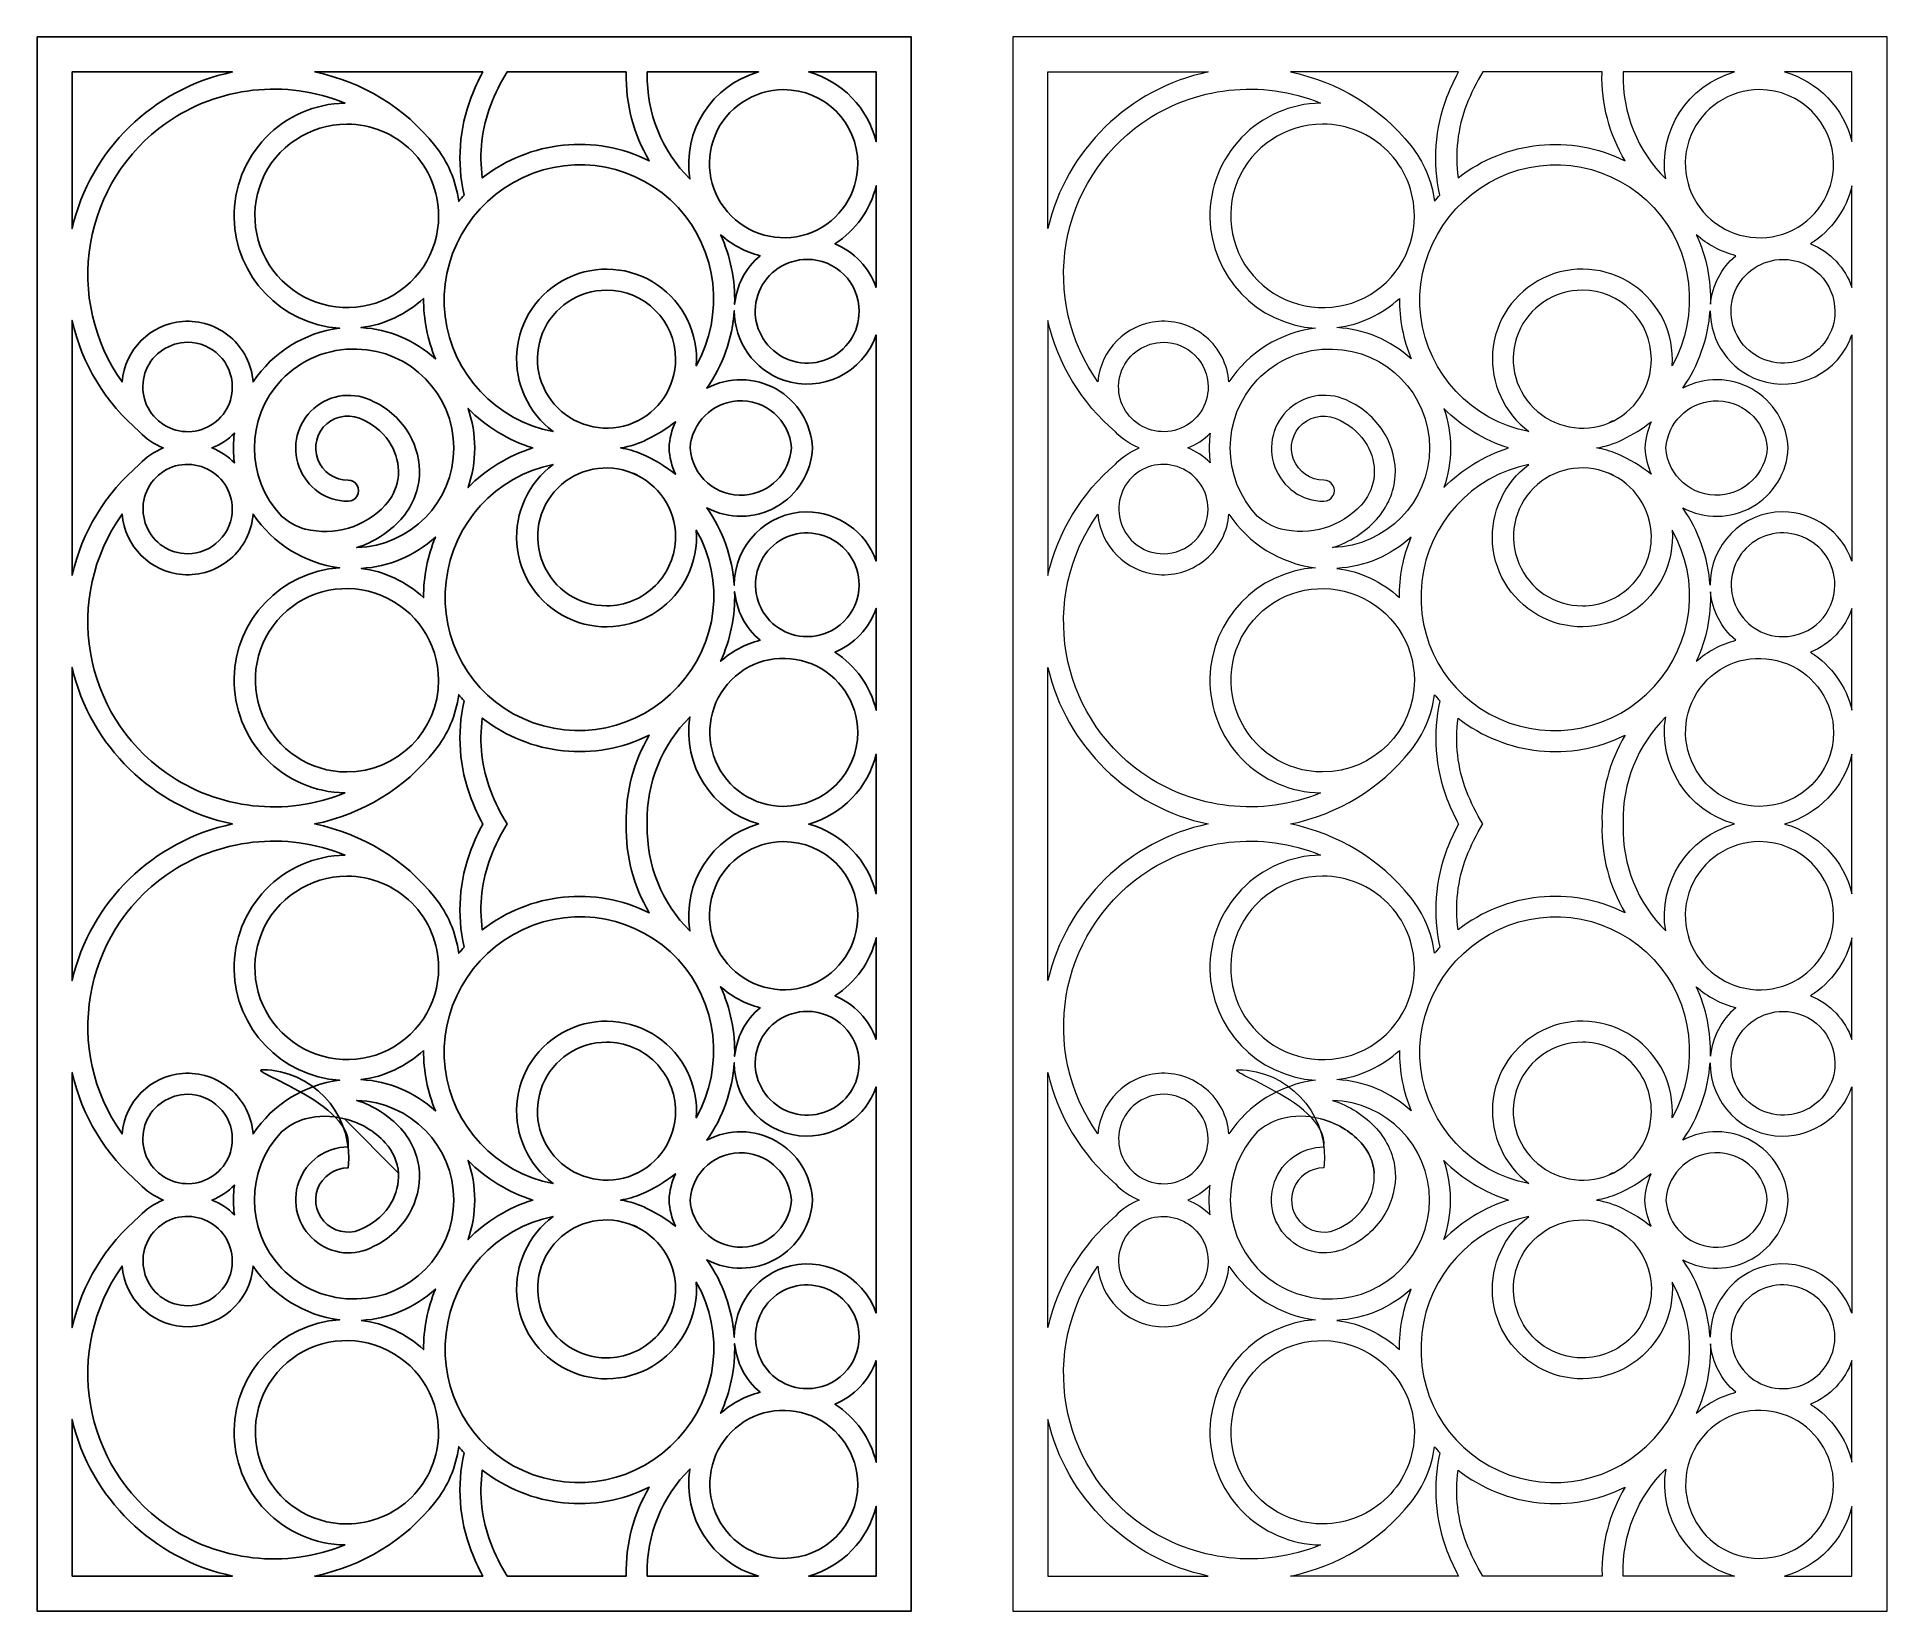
# Model space of a CAD drawing. Header units: centimetres. Extents: x -9.4 to 9.8, y -6.8 to 9.6.
import ezdxf

# ---------------------------------------------------------------- set-up
doc = ezdxf.new("R2010")
doc.units = ezdxf.units.CM
doc.header["$MEASUREMENT"] = 0
doc.layers.add('layer 1', color=7, linetype='Continuous')

msp = doc.modelspace()

# ---------------------------------------------------------------- linework, layer by layer
at = {"layer": 'layer 1', "color": 177}
for points, knots in [([(-9.41086, 9.59632), (-9.41086, 9.59632), (-0.32505, 9.59632), (-0.32505, 9.59632), (-0.32505, 9.59632), (-0.32505, 9.59632), (-0.32505, -6.76917), (-0.32505, -6.76917), (-0.32505, -6.76917), (-0.32505, -6.76917), (-9.41086, -6.76917), (-9.41086, -6.76917), (-9.41086, -6.76917), (-9.41086, -6.76917), (-9.41086, 9.59632), (-9.41086, 9.59632)], [0, 0, 0, 0, 0.2, 0.2, 0.2, 0.2, 0.4, 0.4, 0.4, 0.4, 0.6, 0.6, 0.6, 0.6, 1, 1, 1, 1]), ([(-7.38008, 9.23238), (-8.20459, 9.05881), (-8.85409, 8.42517), (-9.04691, 7.60495), (-9.04691, 7.60495), (-9.04691, 7.60495), (-9.04691, 9.23238), (-9.04691, 9.23238), (-9.04691, 9.23238), (-9.04691, 9.23238), (-7.38007, 9.23238), (-7.38007, 9.23238), (-7.38007, 9.23238), (-7.38007, 9.23238), (-7.38008, 9.23238), (-7.38008, 9.23238)], [0, 0, 0, 0, 0.2, 0.2, 0.2, 0.2, 0.4, 0.4, 0.4, 0.4, 0.6, 0.6, 0.6, 0.6, 1, 1, 1, 1]), ([(-6.52511, 9.23238), (-6.52511, 9.23238), (-4.77758, 9.23238), (-4.77758, 9.23238), (-4.77758, 9.23238), (-4.82332, 9.1473), (-4.86376, 9.05948), (-4.89865, 8.96941), (-4.89865, 8.96941), (-5.02286, 8.6453), (-5.0485, 8.2919), (-4.97225, 7.95328), (-4.97225, 7.95328), (-4.99148, 7.93213), (-5.01014, 7.91047), (-5.02822, 7.88832), (-5.02822, 7.88832), (-5.05588, 8.10109), (-5.14135, 8.30209), (-5.27543, 8.46959), (-5.27543, 8.46959), (-5.58995, 8.86238), (-6.03197, 9.13227), (-6.52511, 9.23238)], [0, 0, 0, 0, 0.14285714, 0.14285714, 0.14285714, 0.14285714, 0.28571429, 0.28571429, 0.28571429, 0.28571429, 0.42857143, 0.42857143, 0.42857143, 0.42857143, 0.57142857, 0.57142857, 0.57142857, 0.57142857, 0.71428571, 0.71428571, 0.71428571, 0.71428571, 1, 1, 1, 1]), ([(-3.28664, 9.23238), (-3.28664, 9.23238), (-3.28686, 9.22413), (-3.28686, 9.22413), (-3.28686, 9.22413), (-3.29427, 8.90277), (-3.21145, 8.58594), (-3.04767, 8.30935), (-3.04767, 8.30935), (-3.61234, 8.58924), (-4.28696, 8.52012), (-4.78263, 8.1309), (-4.78263, 8.1309), (-4.81775, 8.38753), (-4.78754, 8.649), (-4.6949, 8.89089), (-4.6949, 8.89089), (-4.6489, 9.00955), (-4.59231, 9.12385), (-4.52584, 9.23237), (-4.52584, 9.23237), (-4.52584, 9.23237), (-3.28664, 9.23238), (-3.28664, 9.23238)], [0, 0, 0, 0, 0.14285714, 0.14285714, 0.14285714, 0.14285714, 0.28571429, 0.28571429, 0.28571429, 0.28571429, 0.42857143, 0.42857143, 0.42857143, 0.42857143, 0.57142857, 0.57142857, 0.57142857, 0.57142857, 0.71428571, 0.71428571, 0.71428571, 0.71428571, 1, 1, 1, 1]), ([(-3.06815, 9.23238), (-3.06815, 9.23238), (-1.91049, 9.23238), (-1.91049, 9.23238), (-1.91049, 9.23238), (-2.3976, 9.09749), (-2.70558, 8.61894), (-2.6254, 8.11989), (-2.6254, 8.11989), (-2.91735, 8.41), (-3.07752, 8.8075), (-3.06856, 9.21898), (-3.06856, 9.21898), (-3.06844, 9.22345), (-3.06831, 9.22792), (-3.06815, 9.23238)], [0, 0, 0, 0, 0.2, 0.2, 0.2, 0.2, 0.4, 0.4, 0.4, 0.4, 0.6, 0.6, 0.6, 0.6, 1, 1, 1, 1]), ([(-0.68899, 9.23238), (-0.68899, 9.23238), (-0.68899, 8.50801), (-0.68899, 8.50801), (-0.68899, 8.50801), (-0.77483, 8.85843), (-1.04252, 9.13523), (-1.38997, 9.23238), (-1.38997, 9.23238), (-1.38997, 9.23238), (-0.68899, 9.23238), (-0.68899, 9.23238), (-0.68899, 9.23238), (-0.68899, 9.23238), (-0.68899, 9.23238), (-0.68899, 9.23238)], [0, 0, 0, 0, 0.2, 0.2, 0.2, 0.2, 0.4, 0.4, 0.4, 0.4, 0.6, 0.6, 0.6, 0.6, 1, 1, 1, 1]), ([(-6.26625, 6.56779), (-6.63307, 6.52223), (-6.96126, 6.31837), (-7.16443, 6.00958), (-7.16443, 6.00958), (-7.1784, 6.1903), (-7.26359, 6.35807), (-7.40126, 6.47598), (-7.40126, 6.47598), (-7.53892, 6.59389), (-7.71693, 6.65235), (-7.89765, 6.63838), (-7.89765, 6.63838), (-8.23286, 6.61106), (-8.49894, 6.34565), (-8.52637, 6.01045), (-8.52637, 6.01045), (-8.82263, 6.4274), (-8.94113, 6.94496), (-8.85579, 7.44927), (-8.85579, 7.44927), (-8.77045, 7.95359), (-8.48628, 8.40475), (-8.06933, 8.70101), (-8.06933, 8.70101), (-7.52611, 9.08213), (-6.8256, 9.16032), (-6.21146, 8.909), (-6.21146, 8.909), (-6.52242, 8.90321), (-6.81834, 8.77413), (-7.03412, 8.55015), (-7.03412, 8.55015), (-7.24991, 8.32617), (-7.36791, 8.02713), (-7.36211, 7.71618), (-7.36211, 7.71618), (-7.34928, 7.10688), (-6.8743, 6.60845), (-6.26623, 6.56779), (-6.26623, 6.56779), (-6.26623, 6.56779), (-6.26625, 6.56779), (-6.26625, 6.56779)], [0, 0, 0, 0, 0.08333333, 0.08333333, 0.08333333, 0.08333333, 0.16666667, 0.16666667, 0.16666667, 0.16666667, 0.25, 0.25, 0.25, 0.25, 0.33333333, 0.33333333, 0.33333333, 0.33333333, 0.41666667, 0.41666667, 0.41666667, 0.41666667, 0.5, 0.5, 0.5, 0.5, 0.58333333, 0.58333333, 0.58333333, 0.58333333, 0.66666667, 0.66666667, 0.66666667, 0.66666667, 0.75, 0.75, 0.75, 0.75, 0.83333333, 0.83333333, 0.83333333, 0.83333333, 1, 1, 1, 1]), ([(-0.88049, 8.27918), (-0.87934, 7.96833), (-1.06556, 7.68739), (-1.3523, 7.56738), (-1.3523, 7.56738), (-1.63905, 7.44735), (-1.97388, 7.51591), (-2.19451, 7.7349), (-2.19451, 7.7349), (-2.41512, 7.95389), (-2.4821, 8.28421), (-2.36421, 8.57184), (-2.36421, 8.57184), (-2.24632, 8.85947), (-1.96108, 9.04776), (-1.65022, 9.04891), (-1.65022, 9.04891), (-1.22538, 9.04917), (-0.88076, 8.70402), (-0.88049, 8.27918)], [0, 0, 0, 0, 0.16666667, 0.16666667, 0.16666667, 0.16666667, 0.33333333, 0.33333333, 0.33333333, 0.33333333, 0.5, 0.5, 0.5, 0.5, 0.66666667, 0.66666667, 0.66666667, 0.66666667, 1, 1, 1, 1]), ([(-5.2368, 7.73726), (-5.23538, 7.35217), (-5.46606, 7.00414), (-5.82129, 6.85545), (-5.82129, 6.85545), (-6.17652, 6.70677), (-6.59133, 6.7917), (-6.86464, 7.06299), (-6.86464, 7.06299), (-7.13795, 7.33427), (-7.22092, 7.74349), (-7.07488, 8.09981), (-7.07488, 8.09981), (-6.92883, 8.45613), (-6.57546, 8.68939), (-6.19037, 8.69082), (-6.19037, 8.69082), (-5.93763, 8.69098), (-5.69518, 8.59073), (-5.51635, 8.41214), (-5.51635, 8.41214), (-5.33752, 8.23353), (-5.23696, 7.99), (-5.2368, 7.73726)], [0, 0, 0, 0, 0.14285714, 0.14285714, 0.14285714, 0.14285714, 0.28571429, 0.28571429, 0.28571429, 0.28571429, 0.42857143, 0.42857143, 0.42857143, 0.42857143, 0.57142857, 0.57142857, 0.57142857, 0.57142857, 0.71428571, 0.71428571, 0.71428571, 0.71428571, 1, 1, 1, 1]), ([(-4.047, 5.49443), (-4.6414, 5.60814), (-5.09475, 6.09202), (-5.16955, 6.69255), (-5.16955, 6.69255), (-5.24436, 7.29309), (-4.90807, 7.88051), (-4.35973, 8.13656), (-4.35973, 8.13656), (-3.8114, 8.39262), (-3.16052, 8.26606), (-2.74808, 7.8232), (-2.74808, 7.8232), (-2.33564, 7.38034), (-2.26404, 6.70728), (-2.5584, 6.17853), (-2.5584, 6.17853), (-2.53394, 6.51184), (-2.68916, 6.83289), (-2.96559, 7.02073), (-2.96559, 7.02073), (-3.24203, 7.20857), (-3.59768, 7.23467), (-3.89857, 7.08919), (-3.89857, 7.08919), (-4.19946, 6.94371), (-4.39987, 6.64879), (-4.42432, 6.31547), (-4.42432, 6.31547), (-4.44598, 5.99536), (-4.30407, 5.68633), (-4.04697, 5.49441), (-4.04697, 5.49441), (-4.04697, 5.49441), (-4.047, 5.49443), (-4.047, 5.49443)], [0, 0, 0, 0, 0.1, 0.1, 0.1, 0.1, 0.2, 0.2, 0.2, 0.2, 0.3, 0.3, 0.3, 0.3, 0.4, 0.4, 0.4, 0.4, 0.5, 0.5, 0.5, 0.5, 0.6, 0.6, 0.6, 0.6, 0.7, 0.7, 0.7, 0.7, 0.8, 0.8, 0.8, 0.8, 1, 1, 1, 1]), ([(-0.68899, 6.99089), (-0.76033, 7.19732), (-0.91669, 7.3631), (-1.11865, 7.44625), (-1.11865, 7.44625), (-0.90241, 7.58429), (-0.74837, 7.80079), (-0.68899, 8.05036), (-0.68899, 8.05036), (-0.68899, 8.05036), (-0.68899, 6.99089), (-0.68899, 6.99089)], [0, 0, 0, 0, 0.25, 0.25, 0.25, 0.25, 0.5, 0.5, 0.5, 0.5, 1, 1, 1, 1]), ([(-2.30685, 7.54081), (-2.1894, 7.43637), (-2.04879, 7.36147), (-1.89657, 7.32229), (-1.89657, 7.32229), (-2.04672, 7.19462), (-2.14121, 7.01364), (-2.16004, 6.81745), (-2.16004, 6.81745), (-2.15255, 7.0667), (-2.20276, 7.31421), (-2.30685, 7.54081)], [0, 0, 0, 0, 0.25, 0.25, 0.25, 0.25, 0.5, 0.5, 0.5, 0.5, 1, 1, 1, 1]), ([(-0.86634, 6.74498), (-0.86553, 6.52715), (-0.99602, 6.33028), (-1.19696, 6.24617), (-1.19696, 6.24617), (-1.3979, 6.16206), (-1.63255, 6.2101), (-1.78715, 6.36356), (-1.78715, 6.36356), (-1.94176, 6.51702), (-1.9887, 6.7485), (-1.90609, 6.95006), (-1.90609, 6.95006), (-1.82347, 7.15163), (-1.62359, 7.28357), (-1.40575, 7.28438), (-1.40575, 7.28438), (-1.26278, 7.28447), (-1.12563, 7.22777), (-1.02447, 7.12673), (-1.02447, 7.12673), (-0.92331, 7.0257), (-0.86643, 6.88794), (-0.86634, 6.74497), (-0.86634, 6.74497), (-0.86634, 6.74497), (-0.86634, 6.74498), (-0.86634, 6.74498)], [0, 0, 0, 0, 0.125, 0.125, 0.125, 0.125, 0.25, 0.25, 0.25, 0.25, 0.375, 0.375, 0.375, 0.375, 0.5, 0.5, 0.5, 0.5, 0.625, 0.625, 0.625, 0.625, 0.75, 0.75, 0.75, 0.75, 1, 1, 1, 1]), ([(-2.77425, 6.24701), (-2.77318, 5.95741), (-2.94666, 5.69568), (-3.21381, 5.58387), (-3.21381, 5.58387), (-3.48095, 5.47205), (-3.79289, 5.53592), (-3.99843, 5.73994), (-3.99843, 5.73994), (-4.20396, 5.94396), (-4.26636, 6.25169), (-4.15653, 6.51966), (-4.15653, 6.51966), (-4.0467, 6.78762), (-3.78096, 6.96304), (-3.49136, 6.96411), (-3.49136, 6.96411), (-3.09557, 6.96437), (-2.77451, 6.6428), (-2.77425, 6.24701)], [0, 0, 0, 0, 0.16666667, 0.16666667, 0.16666667, 0.16666667, 0.33333333, 0.33333333, 0.33333333, 0.33333333, 0.5, 0.5, 0.5, 0.5, 0.66666667, 0.66666667, 0.66666667, 0.66666667, 1, 1, 1, 1]), ([(-5.39239, 6.87897), (-5.39412, 6.66308), (-5.35261, 6.4491), (-5.27024, 6.24953), (-5.27024, 6.24953), (-5.48265, 6.44318), (-5.75493, 6.558), (-6.04188, 6.57478), (-6.04188, 6.57478), (-5.79887, 6.60584), (-5.57181, 6.71215), (-5.3924, 6.87897), (-5.3924, 6.87897), (-5.3924, 6.87897), (-5.39239, 6.87897), (-5.39239, 6.87897)], [0, 0, 0, 0, 0.2, 0.2, 0.2, 0.2, 0.4, 0.4, 0.4, 0.4, 0.6, 0.6, 0.6, 0.6, 1, 1, 1, 1]), ([(-0.68899, 6.49906), (-0.82447, 6.10337), (-1.25597, 5.89274), (-1.65166, 6.02822), (-1.65166, 6.02822), (-1.95804, 6.13554), (-2.16325, 6.42511), (-2.1635, 6.74974), (-2.1635, 6.74974), (-2.18434, 6.46074), (-2.28257, 6.18253), (-2.44775, 5.94447), (-2.44775, 5.94447), (-2.22262, 6.06506), (-1.95143, 6.06206), (-1.72902, 5.93653), (-1.72902, 5.93653), (-1.50661, 5.811), (-1.36378, 5.57804), (-1.35067, 5.32299), (-1.35067, 5.32299), (-1.36296, 5.06789), (-1.50495, 4.83682), (-1.72697, 4.71058), (-1.72697, 4.71058), (-1.94898, 4.58434), (-2.22223, 4.58159), (-2.44775, 4.70147), (-2.44775, 4.70147), (-2.28255, 4.46343), (-2.18437, 4.18522), (-2.1635, 3.89623), (-2.1635, 3.89623), (-2.16638, 4.31445), (-1.82874, 4.65584), (-1.41052, 4.65874), (-1.41052, 4.65874), (-1.08589, 4.65868), (-0.79652, 4.4532), (-0.68899, 4.1469), (-0.68899, 4.1469), (-0.68899, 4.1469), (-0.68899, 6.49906), (-0.68899, 6.49906)], [0, 0, 0, 0, 0.08333333, 0.08333333, 0.08333333, 0.08333333, 0.16666667, 0.16666667, 0.16666667, 0.16666667, 0.25, 0.25, 0.25, 0.25, 0.33333333, 0.33333333, 0.33333333, 0.33333333, 0.41666667, 0.41666667, 0.41666667, 0.41666667, 0.5, 0.5, 0.5, 0.5, 0.58333333, 0.58333333, 0.58333333, 0.58333333, 0.66666667, 0.66666667, 0.66666667, 0.66666667, 0.75, 0.75, 0.75, 0.75, 0.83333333, 0.83333333, 0.83333333, 0.83333333, 1, 1, 1, 1]), ([(-9.04691, 3.9965), (-9.04691, 3.9965), (-9.04691, 6.64945), (-9.04691, 6.64945), (-9.04691, 6.64945), (-8.94379, 6.19754), (-8.69751, 5.79129), (-8.34442, 5.49097), (-8.34442, 5.49097), (-8.2758, 5.41756), (-8.19188, 5.36021), (-8.09856, 5.32298), (-8.09856, 5.32298), (-8.19188, 5.28572), (-8.27581, 5.22838), (-8.34442, 5.15497), (-8.34442, 5.15497), (-8.69747, 4.85462), (-8.94385, 4.44843), (-9.04691, 3.9965)], [0, 0, 0, 0, 0.16666667, 0.16666667, 0.16666667, 0.16666667, 0.33333333, 0.33333333, 0.33333333, 0.33333333, 0.5, 0.5, 0.5, 0.5, 0.66666667, 0.66666667, 0.66666667, 0.66666667, 1, 1, 1, 1]), ([(-7.38077, 5.95737), (-7.38008, 5.76973), (-7.49248, 5.60014), (-7.66557, 5.52769), (-7.66557, 5.52769), (-7.83867, 5.45524), (-8.04079, 5.49662), (-8.17397, 5.6288), (-8.17397, 5.6288), (-8.30715, 5.761), (-8.34759, 5.96039), (-8.27642, 6.13402), (-8.27642, 6.13402), (-8.20526, 6.30765), (-8.03307, 6.42131), (-7.84543, 6.42201), (-7.84543, 6.42201), (-7.58897, 6.42217), (-7.38094, 6.21381), (-7.38077, 5.95736), (-7.38077, 5.95736), (-7.38077, 5.95736), (-7.38077, 5.95737), (-7.38077, 5.95737)], [0, 0, 0, 0, 0.14285714, 0.14285714, 0.14285714, 0.14285714, 0.28571429, 0.28571429, 0.28571429, 0.28571429, 0.42857143, 0.42857143, 0.42857143, 0.42857143, 0.57142857, 0.57142857, 0.57142857, 0.57142857, 0.71428571, 0.71428571, 0.71428571, 0.71428571, 1, 1, 1, 1]), ([(-6.00579, 5.60779), (-5.88996, 5.55305), (-5.79342, 5.4644), (-5.72898, 5.35367), (-5.72898, 5.35367), (-5.67513, 5.26003), (-5.64899, 5.15297), (-5.65359, 5.04505), (-5.65359, 5.04505), (-5.65488, 5.02866), (-5.65693, 5.01233), (-5.65972, 4.99613), (-5.65972, 4.99613), (-5.67701, 4.8961), (-5.72267, 4.8031), (-5.79123, 4.72824), (-5.79123, 4.72824), (-6.0022, 4.50001), (-6.32122, 4.40508), (-6.62273, 4.48049), (-6.62273, 4.48049), (-6.71463, 4.50615), (-6.79959, 4.55225), (-6.87121, 4.61529), (-6.87121, 4.61529), (-7.24387, 5.01297), (-7.24349, 5.63235), (-6.87134, 6.03052), (-6.87134, 6.03052), (-6.66726, 6.24364), (-6.38223, 6.36041), (-6.08726, 6.35192), (-6.08726, 6.35192), (-5.52787, 6.34019), (-5.08031, 5.88249), (-5.07959, 5.32298), (-5.07959, 5.32298), (-5.07974, 4.76233), (-5.52715, 4.30351), (-6.08758, 4.28776), (-6.08758, 4.28776), (-5.91203, 4.34379), (-5.75432, 4.44482), (-5.63007, 4.58088), (-5.63007, 4.58088), (-5.51636, 4.70512), (-5.44785, 4.86394), (-5.4356, 5.0319), (-5.4356, 5.0319), (-5.42843, 5.18265), (-5.46461, 5.33221), (-5.53994, 5.46298), (-5.53994, 5.46298), (-5.62594, 5.61101), (-5.75444, 5.72964), (-5.90887, 5.80351), (-5.90887, 5.80351), (-6.11104, 5.91372), (-6.36047, 5.88636), (-6.53394, 5.73494), (-6.53394, 5.73494), (-6.70742, 5.58352), (-6.76823, 5.34007), (-6.68634, 5.12486), (-6.68634, 5.12486), (-6.60445, 4.90964), (-6.4077, 4.7682), (-6.17744, 4.7704), (-6.17744, 4.7704), (-6.13844, 4.7704), (-6.10239, 4.79121), (-6.08289, 4.82499), (-6.08289, 4.82499), (-6.06338, 4.85877), (-6.06337, 4.90039), (-6.08288, 4.93417), (-6.08288, 4.93417), (-6.10238, 4.96796), (-6.13842, 4.98877), (-6.17743, 4.98877), (-6.17743, 4.98877), (-6.31749, 4.98752), (-6.44344, 5.07382), (-6.49284, 5.20489), (-6.49284, 5.20489), (-6.54224, 5.33596), (-6.50458, 5.48392), (-6.39853, 5.57543), (-6.39853, 5.57543), (-6.29249, 5.66693), (-6.13544, 5.6796), (-6.01301, 5.61155), (-6.01301, 5.61155), (-6.01065, 5.6102), (-6.00824, 5.60895), (-6.00578, 5.60779), (-6.00578, 5.60779), (-6.00578, 5.60779), (-6.00579, 5.60779), (-6.00579, 5.60779)], [0, 0, 0, 0, 0.03846154, 0.03846154, 0.03846154, 0.03846154, 0.07692308, 0.07692308, 0.07692308, 0.07692308, 0.11538462, 0.11538462, 0.11538462, 0.11538462, 0.15384615, 0.15384615, 0.15384615, 0.15384615, 0.19230769, 0.19230769, 0.19230769, 0.19230769, 0.23076923, 0.23076923, 0.23076923, 0.23076923, 0.26923077, 0.26923077, 0.26923077, 0.26923077, 0.30769231, 0.30769231, 0.30769231, 0.30769231, 0.34615385, 0.34615385, 0.34615385, 0.34615385, 0.38461538, 0.38461538, 0.38461538, 0.38461538, 0.42307692, 0.42307692, 0.42307692, 0.42307692, 0.46153846, 0.46153846, 0.46153846, 0.46153846, 0.5, 0.5, 0.5, 0.5, 0.53846154, 0.53846154, 0.53846154, 0.53846154, 0.57692308, 0.57692308, 0.57692308, 0.57692308, 0.61538462, 0.61538462, 0.61538462, 0.61538462, 0.65384615, 0.65384615, 0.65384615, 0.65384615, 0.69230769, 0.69230769, 0.69230769, 0.69230769, 0.73076923, 0.73076923, 0.73076923, 0.73076923, 0.76923077, 0.76923077, 0.76923077, 0.76923077, 0.80769231, 0.80769231, 0.80769231, 0.80769231, 0.84615385, 0.84615385, 0.84615385, 0.84615385, 0.88461538, 0.88461538, 0.88461538, 0.88461538, 0.92307692, 0.92307692, 0.92307692, 0.92307692, 1, 1, 1, 1]), ([(-1.56942, 5.32298), (-1.59014, 5.61413), (-1.84228, 5.83341), (-2.13343, 5.81271), (-2.13343, 5.81271), (-2.39552, 5.79305), (-2.60375, 5.58509), (-2.62316, 5.32298), (-2.62316, 5.32298), (-2.60245, 5.03183), (-2.3503, 4.81254), (-2.05915, 4.83325), (-2.05915, 4.83325), (-1.79706, 4.8529), (-1.58883, 5.06086), (-1.56942, 5.32298)], [0, 0, 0, 0, 0.2, 0.2, 0.2, 0.2, 0.4, 0.4, 0.4, 0.4, 0.6, 0.6, 0.6, 0.6, 1, 1, 1, 1]), ([(-4.86122, 5.323), (-4.86122, 5.18274), (-4.88477, 5.04342), (-4.93086, 4.91095), (-4.93086, 4.91095), (-4.74398, 5.10177), (-4.51261, 5.24336), (-4.25766, 5.32298), (-4.25766, 5.32298), (-4.51261, 5.40256), (-4.74395, 5.54418), (-4.93083, 5.73498), (-4.93083, 5.73498), (-4.88476, 5.60251), (-4.86122, 5.46321), (-4.86122, 5.32296), (-4.86122, 5.32296), (-4.86122, 5.32296), (-4.86122, 5.323), (-4.86122, 5.323)], [0, 0, 0, 0, 0.16666667, 0.16666667, 0.16666667, 0.16666667, 0.33333333, 0.33333333, 0.33333333, 0.33333333, 0.5, 0.5, 0.5, 0.5, 0.66666667, 0.66666667, 0.66666667, 0.66666667, 1, 1, 1, 1]), ([(-2.84191, 5.32298), (-2.83719, 5.22837), (-2.81453, 5.13555), (-2.77511, 5.04941), (-2.77511, 5.04941), (-2.88386, 5.13514), (-3.00315, 5.20653), (-3.1301, 5.26184), (-3.1301, 5.26184), (-3.19919, 5.29077), (-3.2715, 5.3113), (-3.34549, 5.32298), (-3.34549, 5.32298), (-3.25027, 5.338), (-3.15797, 5.36765), (-3.07181, 5.4109), (-3.07181, 5.4109), (-2.96647, 5.46186), (-2.867, 5.52409), (-2.7751, 5.59654), (-2.7751, 5.59654), (-2.81452, 5.51041), (-2.83719, 5.41759), (-2.84191, 5.32299), (-2.84191, 5.32299), (-2.84191, 5.32299), (-2.84191, 5.32298), (-2.84191, 5.32298)], [0, 0, 0, 0, 0.125, 0.125, 0.125, 0.125, 0.25, 0.25, 0.25, 0.25, 0.375, 0.375, 0.375, 0.375, 0.5, 0.5, 0.5, 0.5, 0.625, 0.625, 0.625, 0.625, 0.75, 0.75, 0.75, 0.75, 1, 1, 1, 1]), ([(-3.16836, 5.60676), (-3.18405, 5.59919), (-3.19988, 5.59192), (-3.21584, 5.58494), (-3.21584, 5.58494), (-3.21584, 5.58494), (-3.16836, 5.60676), (-3.16836, 5.60676)], [0, 0, 0, 0, 0.33333333, 0.33333333, 0.33333333, 0.33333333, 1, 1, 1, 1]), ([(-7.36911, 5.32298), (-7.36911, 5.37456), (-7.36593, 5.42611), (-7.35958, 5.4773), (-7.35958, 5.4773), (-7.42568, 5.41038), (-7.50494, 5.35783), (-7.59231, 5.32298), (-7.59231, 5.32298), (-7.50494, 5.28812), (-7.42569, 5.23556), (-7.35957, 5.16865), (-7.35957, 5.16865), (-7.36593, 5.21984), (-7.36911, 5.27139), (-7.36911, 5.32298)], [0, 0, 0, 0, 0.2, 0.2, 0.2, 0.2, 0.4, 0.4, 0.4, 0.4, 0.6, 0.6, 0.6, 0.6, 1, 1, 1, 1]), ([(-7.38077, 4.68858), (-7.38146, 4.8768), (-7.49546, 5.04606), (-7.66961, 5.11746), (-7.66961, 5.11746), (-7.84376, 5.18885), (-8.04136, 5.15072), (-8.17397, 5.01715), (-8.17397, 5.01715), (-8.30657, 4.88358), (-8.34566, 4.68327), (-8.273, 4.50964), (-8.273, 4.50964), (-8.20033, 4.33601), (-8.03364, 4.22326), (-7.84543, 4.22395), (-7.84543, 4.22395), (-7.72211, 4.22402), (-7.60388, 4.27309), (-7.51675, 4.36033), (-7.51675, 4.36033), (-7.42961, 4.44758), (-7.3807, 4.56529), (-7.38077, 4.6886), (-7.38077, 4.6886), (-7.38077, 4.6886), (-7.38077, 4.68858), (-7.38077, 4.68858)], [0, 0, 0, 0, 0.125, 0.125, 0.125, 0.125, 0.25, 0.25, 0.25, 0.25, 0.375, 0.375, 0.375, 0.375, 0.5, 0.5, 0.5, 0.5, 0.625, 0.625, 0.625, 0.625, 0.75, 0.75, 0.75, 0.75, 1, 1, 1, 1]), ([(-4.047, 5.15153), (-4.64231, 5.03016), (-5.09154, 4.53893), (-5.15936, 3.93517), (-5.15936, 3.93517), (-5.22717, 3.33142), (-4.91331, 2.75975), (-4.35975, 2.50935), (-4.35975, 2.50935), (-3.8062, 2.25894), (-3.15434, 2.39388), (-2.74567, 2.84346), (-2.74567, 2.84346), (-2.33701, 3.29304), (-2.25648, 3.94021), (-2.55841, 4.46743), (-2.55841, 4.46743), (-2.53395, 4.13411), (-2.68917, 3.81307), (-2.96559, 3.62523), (-2.96559, 3.62523), (-3.24202, 3.43739), (-3.59767, 3.41129), (-3.89855, 3.55676), (-3.89855, 3.55676), (-4.19944, 3.70224), (-4.39987, 3.99717), (-4.42432, 4.33049), (-4.42432, 4.33049), (-4.44608, 4.65036), (-4.30383, 4.95964), (-4.04699, 5.15154), (-4.04699, 5.15154), (-4.04699, 5.15154), (-4.047, 5.15153), (-4.047, 5.15153)], [0, 0, 0, 0, 0.1, 0.1, 0.1, 0.1, 0.2, 0.2, 0.2, 0.2, 0.3, 0.3, 0.3, 0.3, 0.4, 0.4, 0.4, 0.4, 0.5, 0.5, 0.5, 0.5, 0.6, 0.6, 0.6, 0.6, 0.7, 0.7, 0.7, 0.7, 0.8, 0.8, 0.8, 0.8, 1, 1, 1, 1]), ([(-2.77425, 4.39894), (-2.77532, 4.68943), (-2.95126, 4.95066), (-3.22003, 5.06085), (-3.22003, 5.06085), (-3.48881, 5.17102), (-3.79377, 5.11217), (-3.99842, 4.90602), (-3.99842, 4.90602), (-4.20307, 4.69987), (-4.26339, 4.39074), (-4.15124, 4.12277), (-4.15124, 4.12277), (-4.0391, 3.85481), (-3.78184, 3.68079), (-3.49136, 3.68185), (-3.49136, 3.68185), (-3.30105, 3.68197), (-3.11859, 3.75768), (-2.9841, 3.89234), (-2.9841, 3.89234), (-2.84962, 4.02699), (-2.77414, 4.20865), (-2.77425, 4.39896), (-2.77425, 4.39896), (-2.77425, 4.39896), (-2.77425, 4.39894), (-2.77425, 4.39894)], [0, 0, 0, 0, 0.125, 0.125, 0.125, 0.125, 0.25, 0.25, 0.25, 0.25, 0.375, 0.375, 0.375, 0.375, 0.5, 0.5, 0.5, 0.5, 0.625, 0.625, 0.625, 0.625, 0.75, 0.75, 0.75, 0.75, 1, 1, 1, 1]), ([(-3.16836, 5.0392), (-3.18405, 5.04675), (-3.19988, 5.05403), (-3.21584, 5.06101), (-3.21584, 5.06101), (-3.21584, 5.06101), (-3.16836, 5.0392), (-3.16836, 5.0392)], [0, 0, 0, 0, 0.33333333, 0.33333333, 0.33333333, 0.33333333, 1, 1, 1, 1]), ([(-6.21146, 1.73696), (-6.52203, 1.74235), (-6.81774, 1.87089), (-7.03354, 2.09431), (-7.03354, 2.09431), (-7.24933, 2.31773), (-7.36751, 2.61921), (-7.36211, 2.92978), (-7.36211, 2.92978), (-7.34995, 3.53838), (-6.87356, 4.0369), (-6.26623, 4.07817), (-6.26623, 4.07817), (-6.63285, 4.12359), (-6.96128, 4.32782), (-7.16442, 4.63637), (-7.16442, 4.63637), (-7.17815, 4.45586), (-7.26302, 4.28819), (-7.40037, 4.17026), (-7.40037, 4.17026), (-7.53772, 4.05232), (-7.71715, 3.99385), (-7.89766, 4.00758), (-7.89766, 4.00758), (-8.23253, 4.03456), (-8.49866, 4.30069), (-8.52637, 4.6355), (-8.52637, 4.6355), (-9.14297, 3.76537), (-8.93945, 2.56156), (-8.06933, 1.94494), (-8.06933, 1.94494), (-7.52559, 1.56377), (-6.82593, 1.48523), (-6.21146, 1.73696), (-6.21146, 1.73696), (-6.21146, 1.73696), (-6.21146, 1.73696), (-6.21146, 1.73696)], [0, 0, 0, 0, 0.09090909, 0.09090909, 0.09090909, 0.09090909, 0.18181818, 0.18181818, 0.18181818, 0.18181818, 0.27272727, 0.27272727, 0.27272727, 0.27272727, 0.36363636, 0.36363636, 0.36363636, 0.36363636, 0.45454545, 0.45454545, 0.45454545, 0.45454545, 0.54545455, 0.54545455, 0.54545455, 0.54545455, 0.63636364, 0.63636364, 0.63636364, 0.63636364, 0.72727273, 0.72727273, 0.72727273, 0.72727273, 0.81818182, 0.81818182, 0.81818182, 0.81818182, 1, 1, 1, 1]), ([(-0.86634, 3.90098), (-0.86714, 4.11947), (-0.99948, 4.31597), (-1.20165, 4.39885), (-1.20165, 4.39885), (-1.40381, 4.48173), (-1.6332, 4.43746), (-1.78714, 4.2824), (-1.78714, 4.2824), (-1.94109, 4.12734), (-1.98646, 3.89481), (-1.90211, 3.69325), (-1.90211, 3.69325), (-1.81776, 3.49168), (-1.62425, 3.36078), (-1.40575, 3.36159), (-1.40575, 3.36159), (-1.10765, 3.36177), (-0.86615, 3.6029), (-0.86634, 3.90099), (-0.86634, 3.90099), (-0.86634, 3.90099), (-0.86634, 3.90098), (-0.86634, 3.90098)], [0, 0, 0, 0, 0.14285714, 0.14285714, 0.14285714, 0.14285714, 0.28571429, 0.28571429, 0.28571429, 0.28571429, 0.42857143, 0.42857143, 0.42857143, 0.42857143, 0.57142857, 0.57142857, 0.57142857, 0.57142857, 0.71428571, 0.71428571, 0.71428571, 0.71428571, 1, 1, 1, 1]), ([(-6.04191, 4.07119), (-5.799, 4.04018), (-5.57179, 3.93373), (-5.39242, 3.76701), (-5.39242, 3.76701), (-5.39413, 3.98284), (-5.35256, 4.19691), (-5.27024, 4.39644), (-5.27024, 4.39644), (-5.48253, 4.20283), (-5.75507, 4.088), (-6.0419, 4.07118), (-6.0419, 4.07118), (-6.0419, 4.07118), (-6.04191, 4.07119), (-6.04191, 4.07119)], [0, 0, 0, 0, 0.2, 0.2, 0.2, 0.2, 0.4, 0.4, 0.4, 0.4, 0.6, 0.6, 0.6, 0.6, 1, 1, 1, 1]), ([(-5.2368, 2.9087), (-5.23822, 3.29496), (-5.47218, 3.64234), (-5.82958, 3.78885), (-5.82958, 3.78885), (-6.18699, 3.93536), (-6.5925, 3.8571), (-6.86464, 3.58297), (-6.86464, 3.58297), (-7.13677, 3.30884), (-7.21697, 2.89777), (-7.06785, 2.54145), (-7.06785, 2.54145), (-6.91872, 2.18513), (-6.57663, 1.95372), (-6.19037, 1.95513), (-6.19037, 1.95513), (-5.6634, 1.95547), (-5.23647, 2.38172), (-5.2368, 2.9087)], [0, 0, 0, 0, 0.16666667, 0.16666667, 0.16666667, 0.16666667, 0.33333333, 0.33333333, 0.33333333, 0.33333333, 0.5, 0.5, 0.5, 0.5, 0.66666667, 0.66666667, 0.66666667, 0.66666667, 1, 1, 1, 1]), ([(-2.30683, 3.10516), (-2.18942, 3.20957), (-2.04873, 3.2845), (-1.89656, 3.32368), (-1.89656, 3.32368), (-2.04666, 3.45124), (-2.14118, 3.63241), (-2.16004, 3.82849), (-2.16004, 3.82849), (-2.15253, 3.57932), (-2.20281, 3.33168), (-2.30685, 3.10514), (-2.30685, 3.10514), (-2.30685, 3.10514), (-2.30683, 3.10516), (-2.30683, 3.10516)], [0, 0, 0, 0, 0.2, 0.2, 0.2, 0.2, 0.4, 0.4, 0.4, 0.4, 0.6, 0.6, 0.6, 0.6, 1, 1, 1, 1]), ([(-0.68899, 2.59561), (-0.68899, 2.59561), (-0.68899, 3.65506), (-0.68899, 3.65506), (-0.68899, 3.65506), (-0.76024, 3.44873), (-0.91683, 3.28286), (-1.11865, 3.19971), (-1.11865, 3.19971), (-0.9025, 3.06178), (-0.74839, 2.84502), (-0.68899, 2.5956), (-0.68899, 2.5956), (-0.68899, 2.5956), (-0.68899, 2.59561), (-0.68899, 2.59561)], [0, 0, 0, 0, 0.2, 0.2, 0.2, 0.2, 0.4, 0.4, 0.4, 0.4, 0.6, 0.6, 0.6, 0.6, 1, 1, 1, 1]), ([(-0.88049, 2.36677), (-0.88164, 2.67858), (-1.07049, 2.95898), (-1.35899, 3.07725), (-1.35899, 3.07725), (-1.64749, 3.19552), (-1.97484, 3.13234), (-2.19451, 2.91106), (-2.19451, 2.91106), (-2.41417, 2.68977), (-2.47891, 2.35795), (-2.35854, 2.07033), (-2.35854, 2.07033), (-2.23816, 1.7827), (-1.96202, 1.5959), (-1.65022, 1.59705), (-1.65022, 1.59705), (-1.22485, 1.59732), (-0.88023, 1.9414), (-0.88049, 2.36677)], [0, 0, 0, 0, 0.16666667, 0.16666667, 0.16666667, 0.16666667, 0.33333333, 0.33333333, 0.33333333, 0.33333333, 0.5, 0.5, 0.5, 0.5, 0.66666667, 0.66666667, 0.66666667, 0.66666667, 1, 1, 1, 1]), ([(-9.04691, -0.21385), (-9.04691, -0.21385), (-9.04691, 3.04099), (-9.04691, 3.04099), (-9.04691, 3.04099), (-8.85366, 2.22088), (-8.20467, 1.58672), (-7.38008, 1.41358), (-7.38008, 1.41358), (-8.20459, 1.24001), (-8.8541, 0.60636), (-9.04691, -0.21386), (-9.04691, -0.21386), (-9.04691, -0.21386), (-9.04691, -0.21385), (-9.04691, -0.21385)], [0, 0, 0, 0, 0.2, 0.2, 0.2, 0.2, 0.4, 0.4, 0.4, 0.4, 0.6, 0.6, 0.6, 0.6, 1, 1, 1, 1]), ([(-5.27545, 0.65075), (-5.58995, 1.04355), (-6.03195, 1.31346), (-6.52508, 1.41358), (-6.52508, 1.41358), (-6.03196, 1.51377), (-5.58987, 1.78355), (-5.27544, 2.1764), (-5.27544, 2.1764), (-5.14136, 2.3439), (-5.05585, 2.54488), (-5.02822, 2.75764), (-5.02822, 2.75764), (-5.01014, 2.7355), (-4.99148, 2.71385), (-4.97225, 2.69269), (-4.97225, 2.69269), (-5.04847, 2.35405), (-5.0229, 2.00063), (-4.89865, 1.67653), (-4.89865, 1.67653), (-4.86375, 1.58645), (-4.82331, 1.49863), (-4.77756, 1.41355), (-4.77756, 1.41355), (-4.82333, 1.3285), (-4.86377, 1.2407), (-4.89865, 1.15064), (-4.89865, 1.15064), (-5.02286, 0.82651), (-5.0485, 0.47308), (-4.97225, 0.13444), (-4.97225, 0.13444), (-4.99148, 0.11331), (-5.01014, 0.09166), (-5.02821, 0.06952), (-5.02821, 0.06952), (-5.05587, 0.28228), (-5.14134, 0.48327), (-5.27544, 0.65075), (-5.27544, 0.65075), (-5.27544, 0.65075), (-5.27545, 0.65075), (-5.27545, 0.65075)], [0, 0, 0, 0, 0.08333333, 0.08333333, 0.08333333, 0.08333333, 0.16666667, 0.16666667, 0.16666667, 0.16666667, 0.25, 0.25, 0.25, 0.25, 0.33333333, 0.33333333, 0.33333333, 0.33333333, 0.41666667, 0.41666667, 0.41666667, 0.41666667, 0.5, 0.5, 0.5, 0.5, 0.58333333, 0.58333333, 0.58333333, 0.58333333, 0.66666667, 0.66666667, 0.66666667, 0.66666667, 0.75, 0.75, 0.75, 0.75, 0.83333333, 0.83333333, 0.83333333, 0.83333333, 1, 1, 1, 1]), ([(-4.78264, 0.31208), (-4.81775, 0.56873), (-4.78754, 0.8302), (-4.69489, 1.07211), (-4.69489, 1.07211), (-4.64888, 1.19076), (-4.59229, 1.30506), (-4.52582, 1.41359), (-4.52582, 1.41359), (-4.59231, 1.52211), (-4.6489, 1.63642), (-4.6949, 1.75509), (-4.6949, 1.75509), (-4.78756, 1.99697), (-4.81773, 2.25843), (-4.78264, 2.51507), (-4.78264, 2.51507), (-4.28677, 2.12608), (-3.61219, 2.05642), (-3.04766, 2.33661), (-3.04766, 2.33661), (-3.21143, 2.05999), (-3.2943, 1.74314), (-3.28686, 1.42177), (-3.28686, 1.42177), (-3.28686, 1.42177), (-3.28675, 1.41752), (-3.28675, 1.41752), (-3.28675, 1.41752), (-3.28675, 1.41752), (-3.28664, 1.41356), (-3.28664, 1.41356), (-3.28664, 1.41356), (-3.28664, 1.41356), (-3.28686, 1.40535), (-3.28686, 1.40535), (-3.28686, 1.40535), (-3.29426, 1.08398), (-3.21145, 0.76714), (-3.04767, 0.49055), (-3.04767, 0.49055), (-3.61235, 0.77044), (-4.28699, 0.70131), (-4.78266, 0.31206), (-4.78266, 0.31206), (-4.78266, 0.31206), (-4.78264, 0.31208), (-4.78264, 0.31208)], [0, 0, 0, 0, 0.07692308, 0.07692308, 0.07692308, 0.07692308, 0.15384615, 0.15384615, 0.15384615, 0.15384615, 0.23076923, 0.23076923, 0.23076923, 0.23076923, 0.30769231, 0.30769231, 0.30769231, 0.30769231, 0.38461538, 0.38461538, 0.38461538, 0.38461538, 0.46153846, 0.46153846, 0.46153846, 0.46153846, 0.53846154, 0.53846154, 0.53846154, 0.53846154, 0.61538462, 0.61538462, 0.61538462, 0.61538462, 0.69230769, 0.69230769, 0.69230769, 0.69230769, 0.76923077, 0.76923077, 0.76923077, 0.76923077, 0.84615385, 0.84615385, 0.84615385, 0.84615385, 1, 1, 1, 1]), ([(-2.62541, 2.52606), (-2.91745, 2.23573), (-3.07763, 1.83867), (-3.06856, 1.42698), (-3.06856, 1.42698), (-3.06856, 1.42698), (-3.06815, 1.41358), (-3.06815, 1.41358), (-3.06815, 1.41358), (-3.06831, 1.4091), (-3.06844, 1.40463), (-3.06856, 1.40015), (-3.06856, 1.40015), (-3.07752, 0.98845), (-2.9175, 0.59134), (-2.6254, 0.30108), (-2.6254, 0.30108), (-2.70549, 0.79956), (-2.39705, 1.27882), (-1.91049, 1.41358), (-1.91049, 1.41358), (-2.39719, 1.54782), (-2.705, 2.02752), (-2.62539, 2.52609), (-2.62539, 2.52609), (-2.62539, 2.52609), (-2.62541, 2.52606), (-2.62541, 2.52606)], [0, 0, 0, 0, 0.125, 0.125, 0.125, 0.125, 0.25, 0.25, 0.25, 0.25, 0.375, 0.375, 0.375, 0.375, 0.5, 0.5, 0.5, 0.5, 0.625, 0.625, 0.625, 0.625, 0.75, 0.75, 0.75, 0.75, 1, 1, 1, 1]), ([(-0.68899, 0.6892), (-0.68899, 0.6892), (-0.68899, 2.13794), (-0.68899, 2.13794), (-0.68899, 2.13794), (-0.77462, 1.78775), (-1.04281, 1.5108), (-1.38997, 1.41356), (-1.38997, 1.41356), (-1.04277, 1.31649), (-0.77477, 1.03935), (-0.68899, 0.68919), (-0.68899, 0.68919), (-0.68899, 0.68919), (-0.68899, 0.6892), (-0.68899, 0.6892)], [0, 0, 0, 0, 0.2, 0.2, 0.2, 0.2, 0.4, 0.4, 0.4, 0.4, 0.6, 0.6, 0.6, 0.6, 1, 1, 1, 1]), ([(-6.21146, 1.09019), (-6.52242, 1.0844), (-6.81834, 0.95532), (-7.03413, 0.73134), (-7.03413, 0.73134), (-7.24991, 0.50737), (-7.36791, 0.20833), (-7.36211, -0.10263), (-7.36211, -0.10263), (-7.34928, -0.71192), (-6.8743, -1.21035), (-6.26624, -1.25102), (-6.26624, -1.25102), (-6.63305, -1.29657), (-6.96125, -1.50043), (-7.16442, -1.80922), (-7.16442, -1.80922), (-7.17839, -1.62849), (-7.26358, -1.46072), (-7.40126, -1.34281), (-7.40126, -1.34281), (-7.53893, -1.2249), (-7.71694, -1.16644), (-7.89767, -1.18042), (-7.89767, -1.18042), (-8.23288, -1.20775), (-8.49894, -1.47316), (-8.52637, -1.80836), (-8.52637, -1.80836), (-9.1433, -0.94011), (-8.93758, 0.26528), (-8.06933, 0.88222), (-8.06933, 0.88222), (-7.5261, 1.26332), (-6.82559, 1.34151), (-6.21145, 1.09018), (-6.21145, 1.09018), (-6.21145, 1.09018), (-6.21146, 1.09019), (-6.21146, 1.09019)], [0, 0, 0, 0, 0.09090909, 0.09090909, 0.09090909, 0.09090909, 0.18181818, 0.18181818, 0.18181818, 0.18181818, 0.27272727, 0.27272727, 0.27272727, 0.27272727, 0.36363636, 0.36363636, 0.36363636, 0.36363636, 0.45454545, 0.45454545, 0.45454545, 0.45454545, 0.54545455, 0.54545455, 0.54545455, 0.54545455, 0.63636364, 0.63636364, 0.63636364, 0.63636364, 0.72727273, 0.72727273, 0.72727273, 0.72727273, 0.81818182, 0.81818182, 0.81818182, 0.81818182, 1, 1, 1, 1]), ([(-0.88049, 0.46037), (-0.87934, 0.14952), (-1.06556, -0.13141), (-1.3523, -0.25143), (-1.3523, -0.25143), (-1.63905, -0.37146), (-1.97388, -0.30289), (-2.19451, -0.08391), (-2.19451, -0.08391), (-2.41512, 0.13508), (-2.4821, 0.4654), (-2.36421, 0.75303), (-2.36421, 0.75303), (-2.24632, 1.04066), (-1.96107, 1.22895), (-1.65022, 1.2301), (-1.65022, 1.2301), (-1.22538, 1.23037), (-0.88076, 0.88521), (-0.88049, 0.46037)], [0, 0, 0, 0, 0.16666667, 0.16666667, 0.16666667, 0.16666667, 0.33333333, 0.33333333, 0.33333333, 0.33333333, 0.5, 0.5, 0.5, 0.5, 0.66666667, 0.66666667, 0.66666667, 0.66666667, 1, 1, 1, 1]), ([(-5.2368, -0.08154), (-5.23538, -0.46663), (-5.46606, -0.81466), (-5.82129, -0.96335), (-5.82129, -0.96335), (-6.17652, -1.11203), (-6.59133, -1.0271), (-6.86464, -0.75582), (-6.86464, -0.75582), (-7.13795, -0.48452), (-7.22093, -0.07531), (-7.07488, 0.28101), (-7.07488, 0.28101), (-6.92883, 0.63734), (-6.57546, 0.87059), (-6.19037, 0.87202), (-6.19037, 0.87202), (-5.93763, 0.87218), (-5.69518, 0.77194), (-5.51635, 0.59333), (-5.51635, 0.59333), (-5.33752, 0.41473), (-5.23696, 0.1712), (-5.2368, -0.08154)], [0, 0, 0, 0, 0.14285714, 0.14285714, 0.14285714, 0.14285714, 0.28571429, 0.28571429, 0.28571429, 0.28571429, 0.42857143, 0.42857143, 0.42857143, 0.42857143, 0.57142857, 0.57142857, 0.57142857, 0.57142857, 0.71428571, 0.71428571, 0.71428571, 0.71428571, 1, 1, 1, 1]), ([(-4.047, -2.32438), (-4.6414, -2.21066), (-5.09476, -1.72678), (-5.16957, -1.12624), (-5.16957, -1.12624), (-5.24438, -0.5257), (-4.9081, 0.06173), (-4.35975, 0.3178), (-4.35975, 0.3178), (-3.81141, 0.57387), (-3.16052, 0.44731), (-2.74807, 0.00444), (-2.74807, 0.00444), (-2.33562, -0.43844), (-2.26402, -1.11152), (-2.55841, -1.64028), (-2.55841, -1.64028), (-2.53394, -1.30697), (-2.68917, -0.98592), (-2.9656, -0.79808), (-2.9656, -0.79808), (-3.24203, -0.61024), (-3.59768, -0.58414), (-3.89857, -0.72961), (-3.89857, -0.72961), (-4.19946, -0.8751), (-4.39987, -1.17002), (-4.42432, -1.50333), (-4.42432, -1.50333), (-4.44598, -1.82343), (-4.30407, -2.13246), (-4.04698, -2.32439), (-4.04698, -2.32439), (-4.04698, -2.32439), (-4.047, -2.32438), (-4.047, -2.32438)], [0, 0, 0, 0, 0.1, 0.1, 0.1, 0.1, 0.2, 0.2, 0.2, 0.2, 0.3, 0.3, 0.3, 0.3, 0.4, 0.4, 0.4, 0.4, 0.5, 0.5, 0.5, 0.5, 0.6, 0.6, 0.6, 0.6, 0.7, 0.7, 0.7, 0.7, 0.8, 0.8, 0.8, 0.8, 1, 1, 1, 1]), ([(-0.68899, -0.82792), (-0.76034, -0.6215), (-0.91669, -0.45572), (-1.11865, -0.37255), (-1.11865, -0.37255), (-0.90242, -0.23452), (-0.74838, -0.01803), (-0.68899, 0.23154), (-0.68899, 0.23154), (-0.68899, 0.23154), (-0.68899, -0.82792), (-0.68899, -0.82792)], [0, 0, 0, 0, 0.25, 0.25, 0.25, 0.25, 0.5, 0.5, 0.5, 0.5, 1, 1, 1, 1]), ([(-1.89657, -0.49651), (-2.04671, -0.62418), (-2.14121, -0.80516), (-2.16004, -1.00134), (-2.16004, -1.00134), (-2.15255, -0.75208), (-2.20277, -0.50458), (-2.30687, -0.27797), (-2.30687, -0.27797), (-2.1894, -0.38243), (-2.04878, -0.45734), (-1.89656, -0.49652), (-1.89656, -0.49652), (-1.89656, -0.49652), (-1.89657, -0.49651), (-1.89657, -0.49651)], [0, 0, 0, 0, 0.2, 0.2, 0.2, 0.2, 0.4, 0.4, 0.4, 0.4, 0.6, 0.6, 0.6, 0.6, 1, 1, 1, 1]), ([(-0.86634, -1.07383), (-0.86553, -1.29166), (-0.99602, -1.48853), (-1.19696, -1.57264), (-1.19696, -1.57264), (-1.3979, -1.65675), (-1.63255, -1.60871), (-1.78715, -1.45525), (-1.78715, -1.45525), (-1.94176, -1.3018), (-1.9887, -1.07032), (-1.90609, -0.86875), (-1.90609, -0.86875), (-1.82347, -0.66719), (-1.62358, -0.53524), (-1.40575, -0.53443), (-1.40575, -0.53443), (-1.10803, -0.53424), (-0.86653, -0.77612), (-0.86634, -1.07384), (-0.86634, -1.07384), (-0.86634, -1.07384), (-0.86634, -1.07383), (-0.86634, -1.07383)], [0, 0, 0, 0, 0.14285714, 0.14285714, 0.14285714, 0.14285714, 0.28571429, 0.28571429, 0.28571429, 0.28571429, 0.42857143, 0.42857143, 0.42857143, 0.42857143, 0.57142857, 0.57142857, 0.57142857, 0.57142857, 0.71428571, 0.71428571, 0.71428571, 0.71428571, 1, 1, 1, 1]), ([(-5.39239, -0.93983), (-5.3941, -1.15573), (-5.35259, -1.3697), (-5.27025, -1.56929), (-5.27025, -1.56929), (-5.48266, -1.37563), (-5.75494, -1.26081), (-6.04189, -1.24403), (-6.04189, -1.24403), (-5.79888, -1.21298), (-5.57182, -1.10667), (-5.39241, -0.93985), (-5.39241, -0.93985), (-5.39241, -0.93985), (-5.39239, -0.93983), (-5.39239, -0.93983)], [0, 0, 0, 0, 0.2, 0.2, 0.2, 0.2, 0.4, 0.4, 0.4, 0.4, 0.6, 0.6, 0.6, 0.6, 1, 1, 1, 1]), ([(-2.77425, -1.5718), (-2.77318, -1.8614), (-2.94666, -2.12313), (-3.21381, -2.23494), (-3.21381, -2.23494), (-3.48095, -2.34676), (-3.79289, -2.28288), (-3.99843, -2.07886), (-3.99843, -2.07886), (-4.20396, -1.87485), (-4.26636, -1.56711), (-4.15653, -1.29915), (-4.15653, -1.29915), (-4.0467, -1.03118), (-3.78096, -0.85577), (-3.49136, -0.8547), (-3.49136, -0.8547), (-3.3013, -0.85457), (-3.11897, -0.92996), (-2.98448, -1.06428), (-2.98448, -1.06428), (-2.85, -1.19859), (-2.77438, -1.38173), (-2.77425, -1.5718)], [0, 0, 0, 0, 0.14285714, 0.14285714, 0.14285714, 0.14285714, 0.28571429, 0.28571429, 0.28571429, 0.28571429, 0.42857143, 0.42857143, 0.42857143, 0.42857143, 0.57142857, 0.57142857, 0.57142857, 0.57142857, 0.71428571, 0.71428571, 0.71428571, 0.71428571, 1, 1, 1, 1]), ([(-6.01301, -2.7844), (-6.13421, -2.85462), (-6.28634, -2.84173), (-6.394, -2.75213), (-6.394, -2.75213), (-6.50165, -2.66252), (-6.54194, -2.51525), (-6.49488, -2.38333), (-6.49488, -2.38333), (-6.44782, -2.2514), (-6.31749, -2.16287), (-6.17743, -2.16163), (-6.17743, -2.16163), (-6.11713, -1.66169), (-6.47351, -1.20751), (-6.97345, -1.14717), (-6.97345, -1.14717), (-7.47338, -1.08683), (-6.11704, -1.44332), (-6.17743, -1.94326), (-6.17743, -1.94326), (-6.40768, -1.94545), (-6.61221, -2.09082), (-6.68998, -2.30756), (-6.68998, -2.30756), (-6.76775, -2.52429), (-6.7023, -2.76653), (-6.52596, -2.91462), (-6.52596, -2.91462), (-6.34963, -3.06271), (-6.10891, -3.09041), (-5.90887, -2.97636), (-5.90887, -2.97636), (-5.75445, -2.90247), (-5.62592, -2.78387), (-5.53994, -2.63584), (-5.53994, -2.63584), (-5.46463, -2.50505), (-5.42841, -2.35549), (-5.4356, -2.20474), (-5.4356, -2.20474), (-5.44788, -2.03678), (-5.51634, -1.87795), (-5.63007, -1.75374), (-5.63007, -1.75374), (-5.75434, -1.61768), (-5.91203, -1.51663), (-6.08758, -1.46062), (-6.08758, -1.46062), (-5.52713, -1.4757), (-5.0804, -1.93519), (-5.07959, -2.49584), (-5.07959, -2.49584), (-5.07964, -3.05535), (-5.52789, -3.51237), (-6.08726, -3.52477), (-6.08726, -3.52477), (-6.38221, -3.53333), (-6.66719, -3.41645), (-6.87133, -3.20338), (-6.87133, -3.20338), (-7.24393, -2.80563), (-7.24343, -2.18624), (-6.8712, -1.78815), (-6.8712, -1.78815), (-6.79959, -1.72509), (-6.71463, -1.67901), (-6.62273, -1.65334), (-6.62273, -1.65334), (-6.48885, -1.61685), (-6.34763, -1.61642), (-6.21352, -1.65206), (-6.21352, -1.65206), (-6.05102, -1.69091), (-5.90386, -1.77772), (-5.79121, -1.90112), (-5.79121, -1.90112), (-5.71127, -1.98836), (-5.66283, -2.09993), (-5.6536, -2.2179), (-5.6536, -2.2179), (-5.64897, -2.32581), (-5.67513, -2.43287), (-5.72896, -2.52651), (-5.72896, -2.52651), (-5.79339, -2.63726), (-5.88995, -2.72589), (-6.00578, -2.78064), (-6.00578, -2.78064), (-6.00824, -2.78181), (-6.01065, -2.78306), (-6.01301, -2.7844), (-6.01301, -2.7844), (-6.01301, -2.7844), (-6.01301, -2.7844), (-6.01301, -2.7844)], [0, 0, 0, 0, 0.04, 0.04, 0.04, 0.04, 0.08, 0.08, 0.08, 0.08, 0.12, 0.12, 0.12, 0.12, 0.16, 0.16, 0.16, 0.16, 0.2, 0.2, 0.2, 0.2, 0.24, 0.24, 0.24, 0.24, 0.28, 0.28, 0.28, 0.28, 0.32, 0.32, 0.32, 0.32, 0.36, 0.36, 0.36, 0.36, 0.4, 0.4, 0.4, 0.4, 0.44, 0.44, 0.44, 0.44, 0.48, 0.48, 0.48, 0.48, 0.52, 0.52, 0.52, 0.52, 0.56, 0.56, 0.56, 0.56, 0.6, 0.6, 0.6, 0.6, 0.64, 0.64, 0.64, 0.64, 0.68, 0.68, 0.68, 0.68, 0.72, 0.72, 0.72, 0.72, 0.76, 0.76, 0.76, 0.76, 0.8, 0.8, 0.8, 0.8, 0.84, 0.84, 0.84, 0.84, 0.88, 0.88, 0.88, 0.88, 0.92, 0.92, 0.92, 0.92, 1, 1, 1, 1]), ([(-0.68898, -3.6719), (-0.82514, -3.27589), (-1.25564, -3.06491), (-1.65166, -3.20106), (-1.65166, -3.20106), (-1.95824, -3.30868), (-2.16345, -3.59767), (-2.1635, -3.92259), (-2.1635, -3.92259), (-2.18438, -3.6335), (-2.2825, -3.35546), (-2.44774, -3.11733), (-2.44774, -3.11733), (-2.22179, -3.23745), (-1.95007, -3.2336), (-1.72761, -3.10711), (-1.72761, -3.10711), (-1.50515, -2.98063), (-1.363, -2.75145), (-1.35067, -2.49584), (-1.35067, -2.49584), (-1.36379, -2.24027), (-1.50678, -2.00918), (-1.72964, -1.8834), (-1.72964, -1.8834), (-1.9525, -1.7576), (-2.22216, -1.7535), (-2.44775, -1.87433), (-2.44775, -1.87433), (-2.28251, -1.63619), (-2.18434, -1.35816), (-2.1635, -1.06905), (-2.1635, -1.06905), (-2.16587, -1.48782), (-1.82928, -1.82921), (-1.41052, -1.83159), (-1.41052, -1.83159), (-1.0856, -1.83133), (-0.79641, -1.6264), (-0.68899, -1.31975), (-0.68899, -1.31975), (-0.68899, -1.31975), (-0.68899, -3.6719), (-0.68899, -3.6719), (-0.68899, -3.6719), (-0.68899, -3.6719), (-0.68898, -3.6719), (-0.68898, -3.6719)], [0, 0, 0, 0, 0.07692308, 0.07692308, 0.07692308, 0.07692308, 0.15384615, 0.15384615, 0.15384615, 0.15384615, 0.23076923, 0.23076923, 0.23076923, 0.23076923, 0.30769231, 0.30769231, 0.30769231, 0.30769231, 0.38461538, 0.38461538, 0.38461538, 0.38461538, 0.46153846, 0.46153846, 0.46153846, 0.46153846, 0.53846154, 0.53846154, 0.53846154, 0.53846154, 0.61538462, 0.61538462, 0.61538462, 0.61538462, 0.69230769, 0.69230769, 0.69230769, 0.69230769, 0.76923077, 0.76923077, 0.76923077, 0.76923077, 0.84615385, 0.84615385, 0.84615385, 0.84615385, 1, 1, 1, 1]), ([(-9.04692, -1.16934), (-8.94379, -1.62125), (-8.69751, -2.02751), (-8.34442, -2.32783), (-8.34442, -2.32783), (-8.2758, -2.40124), (-8.19187, -2.45859), (-8.09854, -2.49584), (-8.09854, -2.49584), (-8.19187, -2.53307), (-8.27581, -2.59041), (-8.34442, -2.66383), (-8.34442, -2.66383), (-8.69748, -2.96419), (-8.94386, -3.37039), (-9.04691, -3.82233), (-9.04691, -3.82233), (-9.04691, -3.82233), (-9.04691, -1.16934), (-9.04691, -1.16934), (-9.04691, -1.16934), (-9.04691, -1.16934), (-9.04692, -1.16934), (-9.04692, -1.16934)], [0, 0, 0, 0, 0.14285714, 0.14285714, 0.14285714, 0.14285714, 0.28571429, 0.28571429, 0.28571429, 0.28571429, 0.42857143, 0.42857143, 0.42857143, 0.42857143, 0.57142857, 0.57142857, 0.57142857, 0.57142857, 0.71428571, 0.71428571, 0.71428571, 0.71428571, 1, 1, 1, 1]), ([(-7.38077, -1.86144), (-7.38008, -2.04909), (-7.49248, -2.21868), (-7.66558, -2.29113), (-7.66558, -2.29113), (-7.83868, -2.36358), (-8.04081, -2.3222), (-8.17398, -2.19001), (-8.17398, -2.19001), (-8.30716, -2.05781), (-8.34759, -1.85841), (-8.27643, -1.68478), (-8.27643, -1.68478), (-8.20526, -1.51115), (-8.03307, -1.39749), (-7.84543, -1.3968), (-7.84543, -1.3968), (-7.72227, -1.39671), (-7.60413, -1.44556), (-7.51699, -1.53259), (-7.51699, -1.53259), (-7.42985, -1.61962), (-7.38085, -1.73829), (-7.38077, -1.86144)], [0, 0, 0, 0, 0.14285714, 0.14285714, 0.14285714, 0.14285714, 0.28571429, 0.28571429, 0.28571429, 0.28571429, 0.42857143, 0.42857143, 0.42857143, 0.42857143, 0.57142857, 0.57142857, 0.57142857, 0.57142857, 0.71428571, 0.71428571, 0.71428571, 0.71428571, 1, 1, 1, 1]), ([(-6.21349, -1.65206), (-6.05101, -1.69092), (-5.90386, -1.77773), (-5.79121, -1.90112), (-5.79121, -1.90112), (-5.71127, -1.98836), (-5.66283, -2.09993), (-5.6536, -2.2179), (-5.6536, -2.2179), (-5.6536, -2.2179), (-6.21349, -1.65206), (-6.21349, -1.65206)], [0, 0, 0, 0, 0.25, 0.25, 0.25, 0.25, 0.5, 0.5, 0.5, 0.5, 1, 1, 1, 1]), ([(-4.86122, -2.49585), (-4.86122, -2.35555), (-4.88476, -2.2163), (-4.93086, -2.08379), (-4.93086, -2.08379), (-4.7439, -2.27467), (-4.5127, -2.41621), (-4.25766, -2.49583), (-4.25766, -2.49583), (-4.51268, -2.57546), (-4.74391, -2.71696), (-4.93084, -2.90784), (-4.93084, -2.90784), (-4.88475, -2.77534), (-4.86122, -2.63609), (-4.86122, -2.4958), (-4.86122, -2.4958), (-4.86122, -2.4958), (-4.86122, -2.49585), (-4.86122, -2.49585)], [0, 0, 0, 0, 0.16666667, 0.16666667, 0.16666667, 0.16666667, 0.33333333, 0.33333333, 0.33333333, 0.33333333, 0.5, 0.5, 0.5, 0.5, 0.66666667, 0.66666667, 0.66666667, 0.66666667, 1, 1, 1, 1]), ([(-1.56942, -2.49583), (-1.58974, -2.78664), (-1.84262, -3.00587), (-2.13343, -2.98556), (-2.13343, -2.98556), (-2.39526, -2.96617), (-2.60353, -2.75763), (-2.62316, -2.49583), (-2.62316, -2.49583), (-2.60283, -2.20502), (-2.34996, -1.98578), (-2.05915, -2.00609), (-2.05915, -2.00609), (-1.79732, -2.02548), (-1.58905, -2.23402), (-1.56942, -2.49583)], [0, 0, 0, 0, 0.2, 0.2, 0.2, 0.2, 0.4, 0.4, 0.4, 0.4, 0.6, 0.6, 0.6, 0.6, 1, 1, 1, 1]), ([(-2.84191, -2.49583), (-2.8372, -2.40124), (-2.81452, -2.30838), (-2.7751, -2.22227), (-2.7751, -2.22227), (-2.88384, -2.30799), (-3.00317, -2.37939), (-3.1301, -2.4347), (-3.1301, -2.4347), (-3.19919, -2.46362), (-3.27151, -2.48415), (-3.34549, -2.49583), (-3.34549, -2.49583), (-3.25029, -2.51085), (-3.15795, -2.54051), (-3.07181, -2.58374), (-3.07181, -2.58374), (-2.96648, -2.6347), (-2.86699, -2.69695), (-2.7751, -2.76939), (-2.7751, -2.76939), (-2.81452, -2.68328), (-2.83719, -2.59042), (-2.84191, -2.49584), (-2.84191, -2.49584), (-2.84191, -2.49584), (-2.84191, -2.49583), (-2.84191, -2.49583)], [0, 0, 0, 0, 0.125, 0.125, 0.125, 0.125, 0.25, 0.25, 0.25, 0.25, 0.375, 0.375, 0.375, 0.375, 0.5, 0.5, 0.5, 0.5, 0.625, 0.625, 0.625, 0.625, 0.75, 0.75, 0.75, 0.75, 1, 1, 1, 1]), ([(-3.16836, -2.21204), (-3.18405, -2.21961), (-3.19988, -2.22689), (-3.21584, -2.23387), (-3.21584, -2.23387), (-3.21584, -2.23387), (-3.16836, -2.21204), (-3.16836, -2.21204)], [0, 0, 0, 0, 0.33333333, 0.33333333, 0.33333333, 0.33333333, 1, 1, 1, 1]), ([(-7.36911, -2.49584), (-7.36911, -2.54742), (-7.36593, -2.59895), (-7.35958, -2.65015), (-7.35958, -2.65015), (-7.42571, -2.58322), (-7.50492, -2.53069), (-7.59231, -2.49583), (-7.59231, -2.49583), (-7.50492, -2.46096), (-7.4257, -2.40844), (-7.35957, -2.3415), (-7.35957, -2.3415), (-7.36592, -2.3927), (-7.36911, -2.44424), (-7.36911, -2.49584), (-7.36911, -2.49584), (-7.36911, -2.49584), (-7.36911, -2.49584), (-7.36911, -2.49584)], [0, 0, 0, 0, 0.16666667, 0.16666667, 0.16666667, 0.16666667, 0.33333333, 0.33333333, 0.33333333, 0.33333333, 0.5, 0.5, 0.5, 0.5, 0.66666667, 0.66666667, 0.66666667, 0.66666667, 1, 1, 1, 1]), ([(-7.38077, -3.13021), (-7.38146, -2.942), (-7.49546, -2.77273), (-7.66962, -2.70133), (-7.66962, -2.70133), (-7.84378, -2.62994), (-8.04138, -2.66808), (-8.17398, -2.80166), (-8.17398, -2.80166), (-8.30659, -2.93524), (-8.34567, -3.13554), (-8.273, -3.30917), (-8.273, -3.30917), (-8.20034, -3.4828), (-8.03364, -3.59556), (-7.84543, -3.59487), (-7.84543, -3.59487), (-7.72211, -3.59479), (-7.60388, -3.54573), (-7.51675, -3.45848), (-7.51675, -3.45848), (-7.42961, -3.37123), (-7.3807, -3.25353), (-7.38077, -3.13021)], [0, 0, 0, 0, 0.14285714, 0.14285714, 0.14285714, 0.14285714, 0.28571429, 0.28571429, 0.28571429, 0.28571429, 0.42857143, 0.42857143, 0.42857143, 0.42857143, 0.57142857, 0.57142857, 0.57142857, 0.57142857, 0.71428571, 0.71428571, 0.71428571, 0.71428571, 1, 1, 1, 1]), ([(-4.047, -2.66727), (-4.6423, -2.78864), (-5.09154, -3.27987), (-5.15935, -3.88362), (-5.15935, -3.88362), (-5.22716, -4.48738), (-4.9133, -5.05904), (-4.35975, -5.30944), (-4.35975, -5.30944), (-3.8062, -5.55984), (-3.15434, -5.42491), (-2.74568, -4.97533), (-2.74568, -4.97533), (-2.33702, -4.52576), (-2.25649, -3.87859), (-2.55841, -3.35137), (-2.55841, -3.35137), (-2.53394, -3.68469), (-2.68917, -4.00573), (-2.96559, -4.19358), (-2.96559, -4.19358), (-3.24203, -4.38142), (-3.59768, -4.40752), (-3.89857, -4.26204), (-3.89857, -4.26204), (-4.19946, -4.11656), (-4.39987, -3.82164), (-4.42432, -3.48832), (-4.42432, -3.48832), (-4.44609, -3.16845), (-4.30383, -2.85916), (-4.04699, -2.66726), (-4.04699, -2.66726), (-4.04699, -2.66726), (-4.047, -2.66727), (-4.047, -2.66727)], [0, 0, 0, 0, 0.1, 0.1, 0.1, 0.1, 0.2, 0.2, 0.2, 0.2, 0.3, 0.3, 0.3, 0.3, 0.4, 0.4, 0.4, 0.4, 0.5, 0.5, 0.5, 0.5, 0.6, 0.6, 0.6, 0.6, 0.7, 0.7, 0.7, 0.7, 0.8, 0.8, 0.8, 0.8, 1, 1, 1, 1]), ([(-2.77425, -3.41985), (-2.77532, -3.12938), (-2.95126, -2.86813), (-3.22004, -2.75796), (-3.22004, -2.75796), (-3.48882, -2.64778), (-3.79378, -2.70664), (-3.99843, -2.91279), (-3.99843, -2.91279), (-4.20307, -3.11894), (-4.26339, -3.42807), (-4.15124, -3.69604), (-4.15124, -3.69604), (-4.0391, -3.964), (-3.78184, -4.13802), (-3.49136, -4.13696), (-3.49136, -4.13696), (-3.30105, -4.13684), (-3.11859, -4.06112), (-2.9841, -3.92647), (-2.9841, -3.92647), (-2.84962, -3.79182), (-2.77414, -3.61016), (-2.77425, -3.41985)], [0, 0, 0, 0, 0.14285714, 0.14285714, 0.14285714, 0.14285714, 0.28571429, 0.28571429, 0.28571429, 0.28571429, 0.42857143, 0.42857143, 0.42857143, 0.42857143, 0.57142857, 0.57142857, 0.57142857, 0.57142857, 0.71428571, 0.71428571, 0.71428571, 0.71428571, 1, 1, 1, 1]), ([(-3.16836, -2.77961), (-3.18405, -2.77204), (-3.19988, -2.76477), (-3.21584, -2.75779), (-3.21584, -2.75779), (-3.21584, -2.75779), (-3.16836, -2.77961), (-3.16836, -2.77961)], [0, 0, 0, 0, 0.33333333, 0.33333333, 0.33333333, 0.33333333, 1, 1, 1, 1]), ([(-6.21146, -6.08185), (-6.52203, -6.07646), (-6.81774, -5.94791), (-7.03354, -5.72449), (-7.03354, -5.72449), (-7.24933, -5.50107), (-7.36751, -5.19959), (-7.36211, -4.88902), (-7.36211, -4.88902), (-7.34995, -4.28042), (-6.87356, -3.78189), (-6.26623, -3.74064), (-6.26623, -3.74064), (-6.63285, -3.69522), (-6.96129, -3.491), (-7.16442, -3.18243), (-7.16442, -3.18243), (-7.193, -3.55833), (-7.52176, -3.83982), (-7.89766, -3.81123), (-7.89766, -3.81123), (-8.23253, -3.78425), (-8.49866, -3.51812), (-8.52637, -3.18331), (-8.52637, -3.18331), (-9.14298, -4.05343), (-8.93945, -5.25726), (-8.06933, -5.87387), (-8.06933, -5.87387), (-7.52558, -6.25503), (-6.82593, -6.33358), (-6.21146, -6.08185), (-6.21146, -6.08185), (-6.21146, -6.08185), (-6.21146, -6.08185), (-6.21146, -6.08185)], [0, 0, 0, 0, 0.1, 0.1, 0.1, 0.1, 0.2, 0.2, 0.2, 0.2, 0.3, 0.3, 0.3, 0.3, 0.4, 0.4, 0.4, 0.4, 0.5, 0.5, 0.5, 0.5, 0.6, 0.6, 0.6, 0.6, 0.7, 0.7, 0.7, 0.7, 0.8, 0.8, 0.8, 0.8, 1, 1, 1, 1]), ([(-6.04191, -3.74762), (-5.799, -3.77863), (-5.57179, -3.88507), (-5.39242, -4.0518), (-5.39242, -4.0518), (-5.39413, -3.83596), (-5.35256, -3.62189), (-5.27024, -3.42236), (-5.27024, -3.42236), (-5.48253, -3.61598), (-5.75507, -3.73081), (-6.0419, -3.74762), (-6.0419, -3.74762), (-6.0419, -3.74762), (-6.04191, -3.74762), (-6.04191, -3.74762)], [0, 0, 0, 0, 0.2, 0.2, 0.2, 0.2, 0.4, 0.4, 0.4, 0.4, 0.6, 0.6, 0.6, 0.6, 1, 1, 1, 1]), ([(-0.86634, -3.91783), (-0.86714, -3.69933), (-0.99948, -3.50283), (-1.20165, -3.41995), (-1.20165, -3.41995), (-1.40383, -3.33707), (-1.63322, -3.38134), (-1.78716, -3.53641), (-1.78716, -3.53641), (-1.94109, -3.69147), (-1.98646, -3.924), (-1.90211, -4.12556), (-1.90211, -4.12556), (-1.81775, -4.32713), (-1.62425, -4.45803), (-1.40575, -4.45723), (-1.40575, -4.45723), (-1.2626, -4.45714), (-1.12535, -4.40019), (-1.02419, -4.2989), (-1.02419, -4.2989), (-0.92303, -4.19761), (-0.86625, -4.06097), (-0.86634, -3.91782), (-0.86634, -3.91782), (-0.86634, -3.91782), (-0.86634, -3.91783), (-0.86634, -3.91783)], [0, 0, 0, 0, 0.125, 0.125, 0.125, 0.125, 0.25, 0.25, 0.25, 0.25, 0.375, 0.375, 0.375, 0.375, 0.5, 0.5, 0.5, 0.5, 0.625, 0.625, 0.625, 0.625, 0.75, 0.75, 0.75, 0.75, 1, 1, 1, 1]), ([(-5.2368, -4.91011), (-5.23822, -4.52385), (-5.47218, -4.17646), (-5.82958, -4.02996), (-5.82958, -4.02996), (-6.18699, -3.88344), (-6.5925, -3.96171), (-6.86464, -4.23584), (-6.86464, -4.23584), (-7.13677, -4.50997), (-7.21697, -4.92104), (-7.06785, -5.27736), (-7.06785, -5.27736), (-6.91872, -5.63368), (-6.57663, -5.86509), (-6.19037, -5.86368), (-6.19037, -5.86368), (-5.93731, -5.86351), (-5.69467, -5.76284), (-5.51585, -5.58378), (-5.51585, -5.58378), (-5.33702, -5.40472), (-5.23665, -5.16317), (-5.2368, -4.91011), (-5.2368, -4.91011), (-5.2368, -4.91011), (-5.2368, -4.91011), (-5.2368, -4.91011)], [0, 0, 0, 0, 0.125, 0.125, 0.125, 0.125, 0.25, 0.25, 0.25, 0.25, 0.375, 0.375, 0.375, 0.375, 0.5, 0.5, 0.5, 0.5, 0.625, 0.625, 0.625, 0.625, 0.75, 0.75, 0.75, 0.75, 1, 1, 1, 1]), ([(-2.30683, -4.71365), (-2.18942, -4.60923), (-2.04873, -4.53431), (-1.89656, -4.49513), (-1.89656, -4.49513), (-2.04666, -4.36757), (-2.14118, -4.18639), (-2.16004, -3.99032), (-2.16004, -3.99032), (-2.15253, -4.23949), (-2.20281, -4.48712), (-2.30685, -4.71367), (-2.30685, -4.71367), (-2.30685, -4.71367), (-2.30683, -4.71365), (-2.30683, -4.71365)], [0, 0, 0, 0, 0.2, 0.2, 0.2, 0.2, 0.4, 0.4, 0.4, 0.4, 0.6, 0.6, 0.6, 0.6, 1, 1, 1, 1]), ([(-0.68899, -4.16374), (-0.76024, -4.37006), (-0.91683, -4.53595), (-1.11865, -4.61911), (-1.11865, -4.61911), (-0.9025, -4.75702), (-0.74839, -4.97378), (-0.68899, -5.22321), (-0.68899, -5.22321), (-0.68899, -5.22321), (-0.68899, -4.16375), (-0.68899, -4.16375), (-0.68899, -4.16375), (-0.68899, -4.16375), (-0.68899, -4.16374), (-0.68899, -4.16374)], [0, 0, 0, 0, 0.2, 0.2, 0.2, 0.2, 0.4, 0.4, 0.4, 0.4, 0.6, 0.6, 0.6, 0.6, 1, 1, 1, 1]), ([(-9.04691, -4.77781), (-9.04691, -4.77781), (-9.04691, -6.40523), (-9.04691, -6.40523), (-9.04691, -6.40523), (-9.04691, -6.40523), (-7.38007, -6.40523), (-7.38007, -6.40523), (-7.38007, -6.40523), (-8.20401, -6.23221), (-8.85382, -5.59726), (-9.04691, -4.77779), (-9.04691, -4.77779), (-9.04691, -4.77779), (-9.04691, -4.77781), (-9.04691, -4.77781)], [0, 0, 0, 0, 0.2, 0.2, 0.2, 0.2, 0.4, 0.4, 0.4, 0.4, 0.6, 0.6, 0.6, 0.6, 1, 1, 1, 1]), ([(-0.88049, -5.45203), (-0.88164, -5.14023), (-1.07049, -4.85983), (-1.35899, -4.74156), (-1.35899, -4.74156), (-1.64749, -4.62329), (-1.97483, -4.68647), (-2.19449, -4.90775), (-2.19449, -4.90775), (-2.41416, -5.12903), (-2.47891, -5.46085), (-2.35853, -5.74848), (-2.35853, -5.74848), (-2.23816, -6.0361), (-1.96202, -6.2229), (-1.65022, -6.22175), (-1.65022, -6.22175), (-1.22485, -6.22148), (-0.88023, -5.8774), (-0.88049, -5.45202), (-0.88049, -5.45202), (-0.88049, -5.45202), (-0.88049, -5.45203), (-0.88049, -5.45203)], [0, 0, 0, 0, 0.14285714, 0.14285714, 0.14285714, 0.14285714, 0.28571429, 0.28571429, 0.28571429, 0.28571429, 0.42857143, 0.42857143, 0.42857143, 0.42857143, 0.57142857, 0.57142857, 0.57142857, 0.57142857, 0.71428571, 0.71428571, 0.71428571, 0.71428571, 1, 1, 1, 1]), ([(-6.52508, -6.40523), (-6.52508, -6.40523), (-4.77758, -6.40523), (-4.77758, -6.40523), (-4.77758, -6.40523), (-4.82332, -6.32016), (-4.86377, -6.23233), (-4.89866, -6.14225), (-4.89866, -6.14225), (-5.02286, -5.81827), (-5.04844, -5.4646), (-4.97225, -5.12609), (-4.97225, -5.12609), (-4.9915, -5.10496), (-5.01016, -5.0833), (-5.02822, -5.06116), (-5.02822, -5.06116), (-5.05584, -5.27386), (-5.1414, -5.47498), (-5.27545, -5.64241), (-5.27545, -5.64241), (-5.58973, -6.03509), (-6.0322, -6.30509), (-6.52508, -6.40523), (-6.52508, -6.40523), (-6.52508, -6.40523), (-6.52508, -6.40523), (-6.52508, -6.40523)], [0, 0, 0, 0, 0.125, 0.125, 0.125, 0.125, 0.25, 0.25, 0.25, 0.25, 0.375, 0.375, 0.375, 0.375, 0.5, 0.5, 0.5, 0.5, 0.625, 0.625, 0.625, 0.625, 0.75, 0.75, 0.75, 0.75, 1, 1, 1, 1]), ([(-4.52583, -6.40523), (-4.52583, -6.40523), (-3.28664, -6.40523), (-3.28664, -6.40523), (-3.28664, -6.40523), (-3.28664, -6.40523), (-3.28686, -6.39698), (-3.28686, -6.39698), (-3.28686, -6.39698), (-3.2943, -6.07575), (-3.21138, -5.75872), (-3.04768, -5.48221), (-3.04768, -5.48221), (-3.61177, -5.76215), (-4.28718, -5.6924), (-4.78265, -5.30372), (-4.78265, -5.30372), (-4.81773, -5.56045), (-4.78758, -5.82176), (-4.6949, -6.06374), (-4.6949, -6.06374), (-4.64889, -6.18242), (-4.59231, -6.2967), (-4.52583, -6.40523), (-4.52583, -6.40523), (-4.52583, -6.40523), (-4.52583, -6.40523), (-4.52583, -6.40523)], [0, 0, 0, 0, 0.125, 0.125, 0.125, 0.125, 0.25, 0.25, 0.25, 0.25, 0.375, 0.375, 0.375, 0.375, 0.5, 0.5, 0.5, 0.5, 0.625, 0.625, 0.625, 0.625, 0.75, 0.75, 0.75, 0.75, 1, 1, 1, 1]), ([(-1.91049, -6.40523), (-2.39719, -6.27099), (-2.70499, -5.7913), (-2.62539, -5.29273), (-2.62539, -5.29273), (-2.91743, -5.58307), (-3.07763, -5.98013), (-3.06856, -6.39183), (-3.06856, -6.39183), (-3.06844, -6.3963), (-3.06831, -6.40076), (-3.06815, -6.40523), (-3.06815, -6.40523), (-3.06815, -6.40523), (-1.91049, -6.40523), (-1.91049, -6.40523), (-1.91049, -6.40523), (-1.91049, -6.40523), (-1.91049, -6.40523), (-1.91049, -6.40523)], [0, 0, 0, 0, 0.16666667, 0.16666667, 0.16666667, 0.16666667, 0.33333333, 0.33333333, 0.33333333, 0.33333333, 0.5, 0.5, 0.5, 0.5, 0.66666667, 0.66666667, 0.66666667, 0.66666667, 1, 1, 1, 1]), ([(-1.38996, -6.40523), (-1.38996, -6.40523), (-0.68899, -6.40523), (-0.68899, -6.40523), (-0.68899, -6.40523), (-0.68899, -6.40523), (-0.68899, -5.68086), (-0.68899, -5.68086), (-0.68899, -5.68086), (-0.77462, -6.03105), (-1.04281, -6.308), (-1.38997, -6.40523), (-1.38997, -6.40523), (-1.38997, -6.40523), (-1.38996, -6.40523), (-1.38996, -6.40523)], [0, 0, 0, 0, 0.2, 0.2, 0.2, 0.2, 0.4, 0.4, 0.4, 0.4, 0.6, 0.6, 0.6, 0.6, 1, 1, 1, 1])]:
    msp.add_open_spline(points, degree=3, knots=knots, dxfattribs=at)
at = {"layer": 'layer 1', "lineweight": 9}
for points, knots in [([(-9.41086, 9.59632), (-9.41086, 9.59632), (-0.32505, 9.59632), (-0.32505, 9.59632), (-0.32505, 9.59632), (-0.32505, 9.59632), (-0.32505, -6.76917), (-0.32505, -6.76917), (-0.32505, -6.76917), (-0.32505, -6.76917), (-9.41086, -6.76917), (-9.41086, -6.76917), (-9.41086, -6.76917), (-9.41086, -6.76917), (-9.41086, 9.59632), (-9.41086, 9.59632)], [0, 0, 0, 0, 0.2, 0.2, 0.2, 0.2, 0.4, 0.4, 0.4, 0.4, 0.6, 0.6, 0.6, 0.6, 1, 1, 1, 1]), ([(-7.38008, 9.23238), (-8.20459, 9.05881), (-8.85409, 8.42517), (-9.04691, 7.60495), (-9.04691, 7.60495), (-9.04691, 7.60495), (-9.04691, 9.23238), (-9.04691, 9.23238), (-9.04691, 9.23238), (-9.04691, 9.23238), (-7.38007, 9.23238), (-7.38007, 9.23238)], [0, 0, 0, 0, 0.25, 0.25, 0.25, 0.25, 0.5, 0.5, 0.5, 0.5, 1, 1, 1, 1]), ([(-6.52511, 9.23238), (-6.52511, 9.23238), (-4.77758, 9.23238), (-4.77758, 9.23238), (-4.77758, 9.23238), (-4.82332, 9.1473), (-4.86376, 9.05948), (-4.89865, 8.96941), (-4.89865, 8.96941), (-5.02286, 8.6453), (-5.0485, 8.2919), (-4.97225, 7.95328), (-4.97225, 7.95328), (-4.99148, 7.93213), (-5.01014, 7.91047), (-5.02822, 7.88832), (-5.02822, 7.88832), (-5.05588, 8.10109), (-5.14135, 8.30209), (-5.27543, 8.46959), (-5.27543, 8.46959), (-5.58995, 8.86238), (-6.03197, 9.13227), (-6.52511, 9.23238)], [0, 0, 0, 0, 0.14285714, 0.14285714, 0.14285714, 0.14285714, 0.28571429, 0.28571429, 0.28571429, 0.28571429, 0.42857143, 0.42857143, 0.42857143, 0.42857143, 0.57142857, 0.57142857, 0.57142857, 0.57142857, 0.71428571, 0.71428571, 0.71428571, 0.71428571, 1, 1, 1, 1]), ([(-3.28664, 9.23238), (-3.28664, 9.23238), (-3.28686, 9.22413), (-3.28686, 9.22413), (-3.28686, 9.22413), (-3.29427, 8.90277), (-3.21145, 8.58594), (-3.04767, 8.30935), (-3.04767, 8.30935), (-3.61234, 8.58924), (-4.28696, 8.52012), (-4.78263, 8.1309), (-4.78263, 8.1309), (-4.81775, 8.38753), (-4.78754, 8.649), (-4.6949, 8.89089), (-4.6949, 8.89089), (-4.6489, 9.00955), (-4.59231, 9.12385), (-4.52584, 9.23237), (-4.52584, 9.23237), (-4.52584, 9.23237), (-3.28664, 9.23238), (-3.28664, 9.23238)], [0, 0, 0, 0, 0.14285714, 0.14285714, 0.14285714, 0.14285714, 0.28571429, 0.28571429, 0.28571429, 0.28571429, 0.42857143, 0.42857143, 0.42857143, 0.42857143, 0.57142857, 0.57142857, 0.57142857, 0.57142857, 0.71428571, 0.71428571, 0.71428571, 0.71428571, 1, 1, 1, 1]), ([(-3.06815, 9.23238), (-3.06815, 9.23238), (-1.91049, 9.23238), (-1.91049, 9.23238), (-1.91049, 9.23238), (-2.3976, 9.09749), (-2.70558, 8.61894), (-2.6254, 8.11989), (-2.6254, 8.11989), (-2.91735, 8.41), (-3.07752, 8.8075), (-3.06856, 9.21898), (-3.06856, 9.21898), (-3.06844, 9.22345), (-3.06831, 9.22792), (-3.06815, 9.23238)], [0, 0, 0, 0, 0.2, 0.2, 0.2, 0.2, 0.4, 0.4, 0.4, 0.4, 0.6, 0.6, 0.6, 0.6, 1, 1, 1, 1]), ([(-0.68899, 9.23238), (-0.68899, 9.23238), (-0.68899, 8.50801), (-0.68899, 8.50801), (-0.68899, 8.50801), (-0.77483, 8.85843), (-1.04252, 9.13523), (-1.38997, 9.23238), (-1.38997, 9.23238), (-1.38997, 9.23238), (-0.68899, 9.23238), (-0.68899, 9.23238)], [0, 0, 0, 0, 0.25, 0.25, 0.25, 0.25, 0.5, 0.5, 0.5, 0.5, 1, 1, 1, 1]), ([(-6.26625, 6.56779), (-6.63307, 6.52223), (-6.96126, 6.31837), (-7.16443, 6.00958), (-7.16443, 6.00958), (-7.1784, 6.1903), (-7.26359, 6.35807), (-7.40126, 6.47598), (-7.40126, 6.47598), (-7.53892, 6.59389), (-7.71693, 6.65235), (-7.89765, 6.63838), (-7.89765, 6.63838), (-8.23286, 6.61106), (-8.49894, 6.34565), (-8.52637, 6.01045), (-8.52637, 6.01045), (-8.82263, 6.4274), (-8.94113, 6.94496), (-8.85579, 7.44927), (-8.85579, 7.44927), (-8.77045, 7.95359), (-8.48628, 8.40475), (-8.06933, 8.70101), (-8.06933, 8.70101), (-7.52611, 9.08213), (-6.8256, 9.16032), (-6.21146, 8.909), (-6.21146, 8.909), (-6.52242, 8.90321), (-6.81834, 8.77413), (-7.03412, 8.55015), (-7.03412, 8.55015), (-7.24991, 8.32617), (-7.36791, 8.02713), (-7.36211, 7.71618), (-7.36211, 7.71618), (-7.34928, 7.10688), (-6.8743, 6.60845), (-6.26623, 6.56779)], [0, 0, 0, 0, 0.09090909, 0.09090909, 0.09090909, 0.09090909, 0.18181818, 0.18181818, 0.18181818, 0.18181818, 0.27272727, 0.27272727, 0.27272727, 0.27272727, 0.36363636, 0.36363636, 0.36363636, 0.36363636, 0.45454545, 0.45454545, 0.45454545, 0.45454545, 0.54545455, 0.54545455, 0.54545455, 0.54545455, 0.63636364, 0.63636364, 0.63636364, 0.63636364, 0.72727273, 0.72727273, 0.72727273, 0.72727273, 0.81818182, 0.81818182, 0.81818182, 0.81818182, 1, 1, 1, 1]), ([(-0.88049, 8.27918), (-0.87934, 7.96833), (-1.06556, 7.68739), (-1.3523, 7.56738), (-1.3523, 7.56738), (-1.63905, 7.44735), (-1.97388, 7.51591), (-2.19451, 7.7349), (-2.19451, 7.7349), (-2.41512, 7.95389), (-2.4821, 8.28421), (-2.36421, 8.57184), (-2.36421, 8.57184), (-2.24632, 8.85947), (-1.96108, 9.04776), (-1.65022, 9.04891), (-1.65022, 9.04891), (-1.22538, 9.04917), (-0.88076, 8.70402), (-0.88049, 8.27918)], [0, 0, 0, 0, 0.16666667, 0.16666667, 0.16666667, 0.16666667, 0.33333333, 0.33333333, 0.33333333, 0.33333333, 0.5, 0.5, 0.5, 0.5, 0.66666667, 0.66666667, 0.66666667, 0.66666667, 1, 1, 1, 1]), ([(-5.2368, 7.73726), (-5.23538, 7.35217), (-5.46606, 7.00414), (-5.82129, 6.85545), (-5.82129, 6.85545), (-6.17652, 6.70677), (-6.59133, 6.7917), (-6.86464, 7.06299), (-6.86464, 7.06299), (-7.13795, 7.33427), (-7.22092, 7.74349), (-7.07488, 8.09981), (-7.07488, 8.09981), (-6.92883, 8.45613), (-6.57546, 8.68939), (-6.19037, 8.69082), (-6.19037, 8.69082), (-5.93763, 8.69098), (-5.69518, 8.59073), (-5.51635, 8.41214), (-5.51635, 8.41214), (-5.33752, 8.23353), (-5.23696, 7.99), (-5.2368, 7.73726)], [0, 0, 0, 0, 0.14285714, 0.14285714, 0.14285714, 0.14285714, 0.28571429, 0.28571429, 0.28571429, 0.28571429, 0.42857143, 0.42857143, 0.42857143, 0.42857143, 0.57142857, 0.57142857, 0.57142857, 0.57142857, 0.71428571, 0.71428571, 0.71428571, 0.71428571, 1, 1, 1, 1]), ([(-4.047, 5.49443), (-4.6414, 5.60814), (-5.09475, 6.09202), (-5.16955, 6.69255), (-5.16955, 6.69255), (-5.24436, 7.29309), (-4.90807, 7.88051), (-4.35973, 8.13656), (-4.35973, 8.13656), (-3.8114, 8.39262), (-3.16052, 8.26606), (-2.74808, 7.8232), (-2.74808, 7.8232), (-2.33564, 7.38034), (-2.26404, 6.70728), (-2.5584, 6.17853), (-2.5584, 6.17853), (-2.53394, 6.51184), (-2.68916, 6.83289), (-2.96559, 7.02073), (-2.96559, 7.02073), (-3.24203, 7.20857), (-3.59768, 7.23467), (-3.89857, 7.08919), (-3.89857, 7.08919), (-4.19946, 6.94371), (-4.39987, 6.64879), (-4.42432, 6.31547), (-4.42432, 6.31547), (-4.44598, 5.99536), (-4.30407, 5.68633), (-4.04697, 5.49441)], [0, 0, 0, 0, 0.11111111, 0.11111111, 0.11111111, 0.11111111, 0.22222222, 0.22222222, 0.22222222, 0.22222222, 0.33333333, 0.33333333, 0.33333333, 0.33333333, 0.44444444, 0.44444444, 0.44444444, 0.44444444, 0.55555556, 0.55555556, 0.55555556, 0.55555556, 0.66666667, 0.66666667, 0.66666667, 0.66666667, 0.77777778, 0.77777778, 0.77777778, 0.77777778, 1, 1, 1, 1]), ([(-0.68899, 6.99089), (-0.76033, 7.19732), (-0.91669, 7.3631), (-1.11865, 7.44625), (-1.11865, 7.44625), (-0.90241, 7.58429), (-0.74837, 7.80079), (-0.68899, 8.05036), (-0.68899, 8.05036), (-0.68899, 8.05036), (-0.68899, 6.99089), (-0.68899, 6.99089)], [0, 0, 0, 0, 0.25, 0.25, 0.25, 0.25, 0.5, 0.5, 0.5, 0.5, 1, 1, 1, 1]), ([(-2.30685, 7.54081), (-2.1894, 7.43637), (-2.04879, 7.36147), (-1.89657, 7.32229), (-1.89657, 7.32229), (-2.04672, 7.19462), (-2.14121, 7.01364), (-2.16004, 6.81745), (-2.16004, 6.81745), (-2.15255, 7.0667), (-2.20276, 7.31421), (-2.30685, 7.54081)], [0, 0, 0, 0, 0.25, 0.25, 0.25, 0.25, 0.5, 0.5, 0.5, 0.5, 1, 1, 1, 1]), ([(-0.86634, 6.74498), (-0.86553, 6.52715), (-0.99602, 6.33028), (-1.19696, 6.24617), (-1.19696, 6.24617), (-1.3979, 6.16206), (-1.63255, 6.2101), (-1.78715, 6.36356), (-1.78715, 6.36356), (-1.94176, 6.51702), (-1.9887, 6.7485), (-1.90609, 6.95006), (-1.90609, 6.95006), (-1.82347, 7.15163), (-1.62359, 7.28357), (-1.40575, 7.28438), (-1.40575, 7.28438), (-1.26278, 7.28447), (-1.12563, 7.22777), (-1.02447, 7.12673), (-1.02447, 7.12673), (-0.92331, 7.0257), (-0.86643, 6.88794), (-0.86634, 6.74497)], [0, 0, 0, 0, 0.14285714, 0.14285714, 0.14285714, 0.14285714, 0.28571429, 0.28571429, 0.28571429, 0.28571429, 0.42857143, 0.42857143, 0.42857143, 0.42857143, 0.57142857, 0.57142857, 0.57142857, 0.57142857, 0.71428571, 0.71428571, 0.71428571, 0.71428571, 1, 1, 1, 1]), ([(-2.77425, 6.24701), (-2.77318, 5.95741), (-2.94666, 5.69568), (-3.21381, 5.58387), (-3.21381, 5.58387), (-3.48095, 5.47205), (-3.79289, 5.53592), (-3.99843, 5.73994), (-3.99843, 5.73994), (-4.20396, 5.94396), (-4.26636, 6.25169), (-4.15653, 6.51966), (-4.15653, 6.51966), (-4.0467, 6.78762), (-3.78096, 6.96304), (-3.49136, 6.96411), (-3.49136, 6.96411), (-3.09557, 6.96437), (-2.77451, 6.6428), (-2.77425, 6.24701)], [0, 0, 0, 0, 0.16666667, 0.16666667, 0.16666667, 0.16666667, 0.33333333, 0.33333333, 0.33333333, 0.33333333, 0.5, 0.5, 0.5, 0.5, 0.66666667, 0.66666667, 0.66666667, 0.66666667, 1, 1, 1, 1]), ([(-5.39239, 6.87897), (-5.39412, 6.66308), (-5.35261, 6.4491), (-5.27024, 6.24953), (-5.27024, 6.24953), (-5.48265, 6.44318), (-5.75493, 6.558), (-6.04188, 6.57478), (-6.04188, 6.57478), (-5.79887, 6.60584), (-5.57181, 6.71215), (-5.3924, 6.87897)], [0, 0, 0, 0, 0.25, 0.25, 0.25, 0.25, 0.5, 0.5, 0.5, 0.5, 1, 1, 1, 1]), ([(-0.68899, 6.49906), (-0.82447, 6.10337), (-1.25597, 5.89274), (-1.65166, 6.02822), (-1.65166, 6.02822), (-1.95804, 6.13554), (-2.16325, 6.42511), (-2.1635, 6.74974), (-2.1635, 6.74974), (-2.18434, 6.46074), (-2.28257, 6.18253), (-2.44775, 5.94447), (-2.44775, 5.94447), (-2.22262, 6.06506), (-1.95143, 6.06206), (-1.72902, 5.93653), (-1.72902, 5.93653), (-1.50661, 5.811), (-1.36378, 5.57804), (-1.35067, 5.32299), (-1.35067, 5.32299), (-1.36296, 5.06789), (-1.50495, 4.83682), (-1.72697, 4.71058), (-1.72697, 4.71058), (-1.94898, 4.58434), (-2.22223, 4.58159), (-2.44775, 4.70147), (-2.44775, 4.70147), (-2.28255, 4.46343), (-2.18437, 4.18522), (-2.1635, 3.89623), (-2.1635, 3.89623), (-2.16638, 4.31445), (-1.82874, 4.65584), (-1.41052, 4.65874), (-1.41052, 4.65874), (-1.08589, 4.65868), (-0.79652, 4.4532), (-0.68899, 4.1469), (-0.68899, 4.1469), (-0.68899, 4.1469), (-0.68899, 6.49906), (-0.68899, 6.49906)], [0, 0, 0, 0, 0.08333333, 0.08333333, 0.08333333, 0.08333333, 0.16666667, 0.16666667, 0.16666667, 0.16666667, 0.25, 0.25, 0.25, 0.25, 0.33333333, 0.33333333, 0.33333333, 0.33333333, 0.41666667, 0.41666667, 0.41666667, 0.41666667, 0.5, 0.5, 0.5, 0.5, 0.58333333, 0.58333333, 0.58333333, 0.58333333, 0.66666667, 0.66666667, 0.66666667, 0.66666667, 0.75, 0.75, 0.75, 0.75, 0.83333333, 0.83333333, 0.83333333, 0.83333333, 1, 1, 1, 1]), ([(-9.04691, 3.9965), (-9.04691, 3.9965), (-9.04691, 6.64945), (-9.04691, 6.64945), (-9.04691, 6.64945), (-8.94379, 6.19754), (-8.69751, 5.79129), (-8.34442, 5.49097), (-8.34442, 5.49097), (-8.2758, 5.41756), (-8.19188, 5.36021), (-8.09856, 5.32298), (-8.09856, 5.32298), (-8.19188, 5.28572), (-8.27581, 5.22838), (-8.34442, 5.15497), (-8.34442, 5.15497), (-8.69747, 4.85462), (-8.94385, 4.44843), (-9.04691, 3.9965)], [0, 0, 0, 0, 0.16666667, 0.16666667, 0.16666667, 0.16666667, 0.33333333, 0.33333333, 0.33333333, 0.33333333, 0.5, 0.5, 0.5, 0.5, 0.66666667, 0.66666667, 0.66666667, 0.66666667, 1, 1, 1, 1]), ([(-7.38077, 5.95737), (-7.38008, 5.76973), (-7.49248, 5.60014), (-7.66557, 5.52769), (-7.66557, 5.52769), (-7.83867, 5.45524), (-8.04079, 5.49662), (-8.17397, 5.6288), (-8.17397, 5.6288), (-8.30715, 5.761), (-8.34759, 5.96039), (-8.27642, 6.13402), (-8.27642, 6.13402), (-8.20526, 6.30765), (-8.03307, 6.42131), (-7.84543, 6.42201), (-7.84543, 6.42201), (-7.58897, 6.42217), (-7.38094, 6.21381), (-7.38077, 5.95736)], [0, 0, 0, 0, 0.16666667, 0.16666667, 0.16666667, 0.16666667, 0.33333333, 0.33333333, 0.33333333, 0.33333333, 0.5, 0.5, 0.5, 0.5, 0.66666667, 0.66666667, 0.66666667, 0.66666667, 1, 1, 1, 1]), ([(-6.00579, 5.60779), (-5.88996, 5.55305), (-5.79342, 5.4644), (-5.72898, 5.35367), (-5.72898, 5.35367), (-5.67513, 5.26003), (-5.64899, 5.15297), (-5.65359, 5.04505), (-5.65359, 5.04505), (-5.65488, 5.02866), (-5.65693, 5.01233), (-5.65972, 4.99613), (-5.65972, 4.99613), (-5.67701, 4.8961), (-5.72267, 4.8031), (-5.79123, 4.72824), (-5.79123, 4.72824), (-6.0022, 4.50001), (-6.32122, 4.40508), (-6.62273, 4.48049), (-6.62273, 4.48049), (-6.71463, 4.50615), (-6.79959, 4.55225), (-6.87121, 4.61529), (-6.87121, 4.61529), (-7.24387, 5.01297), (-7.24349, 5.63235), (-6.87134, 6.03052), (-6.87134, 6.03052), (-6.66726, 6.24364), (-6.38223, 6.36041), (-6.08726, 6.35192), (-6.08726, 6.35192), (-5.52787, 6.34019), (-5.08031, 5.88249), (-5.07959, 5.32298), (-5.07959, 5.32298), (-5.07974, 4.76233), (-5.52715, 4.30351), (-6.08758, 4.28776), (-6.08758, 4.28776), (-5.91203, 4.34379), (-5.75432, 4.44482), (-5.63007, 4.58088), (-5.63007, 4.58088), (-5.51636, 4.70512), (-5.44785, 4.86394), (-5.4356, 5.0319), (-5.4356, 5.0319), (-5.42843, 5.18265), (-5.46461, 5.33221), (-5.53994, 5.46298), (-5.53994, 5.46298), (-5.62594, 5.61101), (-5.75444, 5.72964), (-5.90887, 5.80351), (-5.90887, 5.80351), (-6.11104, 5.91372), (-6.36047, 5.88636), (-6.53394, 5.73494), (-6.53394, 5.73494), (-6.70742, 5.58352), (-6.76823, 5.34007), (-6.68634, 5.12486), (-6.68634, 5.12486), (-6.60445, 4.90964), (-6.4077, 4.7682), (-6.17744, 4.7704), (-6.17744, 4.7704), (-6.13844, 4.7704), (-6.10239, 4.79121), (-6.08289, 4.82499), (-6.08289, 4.82499), (-6.06338, 4.85877), (-6.06337, 4.90039), (-6.08288, 4.93417), (-6.08288, 4.93417), (-6.10238, 4.96796), (-6.13842, 4.98877), (-6.17743, 4.98877), (-6.17743, 4.98877), (-6.31749, 4.98752), (-6.44344, 5.07382), (-6.49284, 5.20489), (-6.49284, 5.20489), (-6.54224, 5.33596), (-6.50458, 5.48392), (-6.39853, 5.57543), (-6.39853, 5.57543), (-6.29249, 5.66693), (-6.13544, 5.6796), (-6.01301, 5.61155), (-6.01301, 5.61155), (-6.01065, 5.6102), (-6.00824, 5.60895), (-6.00578, 5.60779)], [0, 0, 0, 0, 0.04, 0.04, 0.04, 0.04, 0.08, 0.08, 0.08, 0.08, 0.12, 0.12, 0.12, 0.12, 0.16, 0.16, 0.16, 0.16, 0.2, 0.2, 0.2, 0.2, 0.24, 0.24, 0.24, 0.24, 0.28, 0.28, 0.28, 0.28, 0.32, 0.32, 0.32, 0.32, 0.36, 0.36, 0.36, 0.36, 0.4, 0.4, 0.4, 0.4, 0.44, 0.44, 0.44, 0.44, 0.48, 0.48, 0.48, 0.48, 0.52, 0.52, 0.52, 0.52, 0.56, 0.56, 0.56, 0.56, 0.6, 0.6, 0.6, 0.6, 0.64, 0.64, 0.64, 0.64, 0.68, 0.68, 0.68, 0.68, 0.72, 0.72, 0.72, 0.72, 0.76, 0.76, 0.76, 0.76, 0.8, 0.8, 0.8, 0.8, 0.84, 0.84, 0.84, 0.84, 0.88, 0.88, 0.88, 0.88, 0.92, 0.92, 0.92, 0.92, 1, 1, 1, 1]), ([(-1.56942, 5.32298), (-1.59014, 5.61413), (-1.84228, 5.83341), (-2.13343, 5.81271), (-2.13343, 5.81271), (-2.39552, 5.79305), (-2.60375, 5.58509), (-2.62316, 5.32298), (-2.62316, 5.32298), (-2.60245, 5.03183), (-2.3503, 4.81254), (-2.05915, 4.83325), (-2.05915, 4.83325), (-1.79706, 4.8529), (-1.58883, 5.06086), (-1.56942, 5.32298)], [0, 0, 0, 0, 0.2, 0.2, 0.2, 0.2, 0.4, 0.4, 0.4, 0.4, 0.6, 0.6, 0.6, 0.6, 1, 1, 1, 1]), ([(-4.86122, 5.323), (-4.86122, 5.18274), (-4.88477, 5.04342), (-4.93086, 4.91095), (-4.93086, 4.91095), (-4.74398, 5.10177), (-4.51261, 5.24336), (-4.25766, 5.32298), (-4.25766, 5.32298), (-4.51261, 5.40256), (-4.74395, 5.54418), (-4.93083, 5.73498), (-4.93083, 5.73498), (-4.88476, 5.60251), (-4.86122, 5.46321), (-4.86122, 5.32296)], [0, 0, 0, 0, 0.2, 0.2, 0.2, 0.2, 0.4, 0.4, 0.4, 0.4, 0.6, 0.6, 0.6, 0.6, 1, 1, 1, 1]), ([(-2.84191, 5.32298), (-2.83719, 5.22837), (-2.81453, 5.13555), (-2.77511, 5.04941), (-2.77511, 5.04941), (-2.88386, 5.13514), (-3.00315, 5.20653), (-3.1301, 5.26184), (-3.1301, 5.26184), (-3.19919, 5.29077), (-3.2715, 5.3113), (-3.34549, 5.32298), (-3.34549, 5.32298), (-3.25027, 5.338), (-3.15797, 5.36765), (-3.07181, 5.4109), (-3.07181, 5.4109), (-2.96647, 5.46186), (-2.867, 5.52409), (-2.7751, 5.59654), (-2.7751, 5.59654), (-2.81452, 5.51041), (-2.83719, 5.41759), (-2.84191, 5.32299)], [0, 0, 0, 0, 0.14285714, 0.14285714, 0.14285714, 0.14285714, 0.28571429, 0.28571429, 0.28571429, 0.28571429, 0.42857143, 0.42857143, 0.42857143, 0.42857143, 0.57142857, 0.57142857, 0.57142857, 0.57142857, 0.71428571, 0.71428571, 0.71428571, 0.71428571, 1, 1, 1, 1]), ([(-7.36911, 5.32298), (-7.36911, 5.37456), (-7.36593, 5.42611), (-7.35958, 5.4773), (-7.35958, 5.4773), (-7.42568, 5.41038), (-7.50494, 5.35783), (-7.59231, 5.32298), (-7.59231, 5.32298), (-7.50494, 5.28812), (-7.42569, 5.23556), (-7.35957, 5.16865), (-7.35957, 5.16865), (-7.36593, 5.21984), (-7.36911, 5.27139), (-7.36911, 5.32298)], [0, 0, 0, 0, 0.2, 0.2, 0.2, 0.2, 0.4, 0.4, 0.4, 0.4, 0.6, 0.6, 0.6, 0.6, 1, 1, 1, 1]), ([(-7.38077, 4.68858), (-7.38146, 4.8768), (-7.49546, 5.04606), (-7.66961, 5.11746), (-7.66961, 5.11746), (-7.84376, 5.18885), (-8.04136, 5.15072), (-8.17397, 5.01715), (-8.17397, 5.01715), (-8.30657, 4.88358), (-8.34566, 4.68327), (-8.273, 4.50964), (-8.273, 4.50964), (-8.20033, 4.33601), (-8.03364, 4.22326), (-7.84543, 4.22395), (-7.84543, 4.22395), (-7.72211, 4.22402), (-7.60388, 4.27309), (-7.51675, 4.36033), (-7.51675, 4.36033), (-7.42961, 4.44758), (-7.3807, 4.56529), (-7.38077, 4.6886)], [0, 0, 0, 0, 0.14285714, 0.14285714, 0.14285714, 0.14285714, 0.28571429, 0.28571429, 0.28571429, 0.28571429, 0.42857143, 0.42857143, 0.42857143, 0.42857143, 0.57142857, 0.57142857, 0.57142857, 0.57142857, 0.71428571, 0.71428571, 0.71428571, 0.71428571, 1, 1, 1, 1]), ([(-4.047, 5.15153), (-4.64231, 5.03016), (-5.09154, 4.53893), (-5.15936, 3.93517), (-5.15936, 3.93517), (-5.22717, 3.33142), (-4.91331, 2.75975), (-4.35975, 2.50935), (-4.35975, 2.50935), (-3.8062, 2.25894), (-3.15434, 2.39388), (-2.74567, 2.84346), (-2.74567, 2.84346), (-2.33701, 3.29304), (-2.25648, 3.94021), (-2.55841, 4.46743), (-2.55841, 4.46743), (-2.53395, 4.13411), (-2.68917, 3.81307), (-2.96559, 3.62523), (-2.96559, 3.62523), (-3.24202, 3.43739), (-3.59767, 3.41129), (-3.89855, 3.55676), (-3.89855, 3.55676), (-4.19944, 3.70224), (-4.39987, 3.99717), (-4.42432, 4.33049), (-4.42432, 4.33049), (-4.44608, 4.65036), (-4.30383, 4.95964), (-4.04699, 5.15154)], [0, 0, 0, 0, 0.11111111, 0.11111111, 0.11111111, 0.11111111, 0.22222222, 0.22222222, 0.22222222, 0.22222222, 0.33333333, 0.33333333, 0.33333333, 0.33333333, 0.44444444, 0.44444444, 0.44444444, 0.44444444, 0.55555556, 0.55555556, 0.55555556, 0.55555556, 0.66666667, 0.66666667, 0.66666667, 0.66666667, 0.77777778, 0.77777778, 0.77777778, 0.77777778, 1, 1, 1, 1]), ([(-2.77425, 4.39894), (-2.77532, 4.68943), (-2.95126, 4.95066), (-3.22003, 5.06085), (-3.22003, 5.06085), (-3.48881, 5.17102), (-3.79377, 5.11217), (-3.99842, 4.90602), (-3.99842, 4.90602), (-4.20307, 4.69987), (-4.26339, 4.39074), (-4.15124, 4.12277), (-4.15124, 4.12277), (-4.0391, 3.85481), (-3.78184, 3.68079), (-3.49136, 3.68185), (-3.49136, 3.68185), (-3.30105, 3.68197), (-3.11859, 3.75768), (-2.9841, 3.89234), (-2.9841, 3.89234), (-2.84962, 4.02699), (-2.77414, 4.20865), (-2.77425, 4.39896)], [0, 0, 0, 0, 0.14285714, 0.14285714, 0.14285714, 0.14285714, 0.28571429, 0.28571429, 0.28571429, 0.28571429, 0.42857143, 0.42857143, 0.42857143, 0.42857143, 0.57142857, 0.57142857, 0.57142857, 0.57142857, 0.71428571, 0.71428571, 0.71428571, 0.71428571, 1, 1, 1, 1]), ([(-6.21146, 1.73696), (-6.52203, 1.74235), (-6.81774, 1.87089), (-7.03354, 2.09431), (-7.03354, 2.09431), (-7.24933, 2.31773), (-7.36751, 2.61921), (-7.36211, 2.92978), (-7.36211, 2.92978), (-7.34995, 3.53838), (-6.87356, 4.0369), (-6.26623, 4.07817), (-6.26623, 4.07817), (-6.63285, 4.12359), (-6.96128, 4.32782), (-7.16442, 4.63637), (-7.16442, 4.63637), (-7.17815, 4.45586), (-7.26302, 4.28819), (-7.40037, 4.17026), (-7.40037, 4.17026), (-7.53772, 4.05232), (-7.71715, 3.99385), (-7.89766, 4.00758), (-7.89766, 4.00758), (-8.23253, 4.03456), (-8.49866, 4.30069), (-8.52637, 4.6355), (-8.52637, 4.6355), (-9.14297, 3.76537), (-8.93945, 2.56156), (-8.06933, 1.94494), (-8.06933, 1.94494), (-7.52559, 1.56377), (-6.82593, 1.48523), (-6.21146, 1.73696)], [0, 0, 0, 0, 0.1, 0.1, 0.1, 0.1, 0.2, 0.2, 0.2, 0.2, 0.3, 0.3, 0.3, 0.3, 0.4, 0.4, 0.4, 0.4, 0.5, 0.5, 0.5, 0.5, 0.6, 0.6, 0.6, 0.6, 0.7, 0.7, 0.7, 0.7, 0.8, 0.8, 0.8, 0.8, 1, 1, 1, 1]), ([(-0.86634, 3.90098), (-0.86714, 4.11947), (-0.99948, 4.31597), (-1.20165, 4.39885), (-1.20165, 4.39885), (-1.40381, 4.48173), (-1.6332, 4.43746), (-1.78714, 4.2824), (-1.78714, 4.2824), (-1.94109, 4.12734), (-1.98646, 3.89481), (-1.90211, 3.69325), (-1.90211, 3.69325), (-1.81776, 3.49168), (-1.62425, 3.36078), (-1.40575, 3.36159), (-1.40575, 3.36159), (-1.10765, 3.36177), (-0.86615, 3.6029), (-0.86634, 3.90099)], [0, 0, 0, 0, 0.16666667, 0.16666667, 0.16666667, 0.16666667, 0.33333333, 0.33333333, 0.33333333, 0.33333333, 0.5, 0.5, 0.5, 0.5, 0.66666667, 0.66666667, 0.66666667, 0.66666667, 1, 1, 1, 1]), ([(-6.04191, 4.07119), (-5.799, 4.04018), (-5.57179, 3.93373), (-5.39242, 3.76701), (-5.39242, 3.76701), (-5.39413, 3.98284), (-5.35256, 4.19691), (-5.27024, 4.39644), (-5.27024, 4.39644), (-5.48253, 4.20283), (-5.75507, 4.088), (-6.0419, 4.07118)], [0, 0, 0, 0, 0.25, 0.25, 0.25, 0.25, 0.5, 0.5, 0.5, 0.5, 1, 1, 1, 1]), ([(-5.2368, 2.9087), (-5.23822, 3.29496), (-5.47218, 3.64234), (-5.82958, 3.78885), (-5.82958, 3.78885), (-6.18699, 3.93536), (-6.5925, 3.8571), (-6.86464, 3.58297), (-6.86464, 3.58297), (-7.13677, 3.30884), (-7.21697, 2.89777), (-7.06785, 2.54145), (-7.06785, 2.54145), (-6.91872, 2.18513), (-6.57663, 1.95372), (-6.19037, 1.95513), (-6.19037, 1.95513), (-5.6634, 1.95547), (-5.23647, 2.38172), (-5.2368, 2.9087)], [0, 0, 0, 0, 0.16666667, 0.16666667, 0.16666667, 0.16666667, 0.33333333, 0.33333333, 0.33333333, 0.33333333, 0.5, 0.5, 0.5, 0.5, 0.66666667, 0.66666667, 0.66666667, 0.66666667, 1, 1, 1, 1]), ([(-2.30683, 3.10516), (-2.18942, 3.20957), (-2.04873, 3.2845), (-1.89656, 3.32368), (-1.89656, 3.32368), (-2.04666, 3.45124), (-2.14118, 3.63241), (-2.16004, 3.82849), (-2.16004, 3.82849), (-2.15253, 3.57932), (-2.20281, 3.33168), (-2.30685, 3.10514)], [0, 0, 0, 0, 0.25, 0.25, 0.25, 0.25, 0.5, 0.5, 0.5, 0.5, 1, 1, 1, 1]), ([(-0.68899, 2.59561), (-0.68899, 2.59561), (-0.68899, 3.65506), (-0.68899, 3.65506), (-0.68899, 3.65506), (-0.76024, 3.44873), (-0.91683, 3.28286), (-1.11865, 3.19971), (-1.11865, 3.19971), (-0.9025, 3.06178), (-0.74839, 2.84502), (-0.68899, 2.5956)], [0, 0, 0, 0, 0.25, 0.25, 0.25, 0.25, 0.5, 0.5, 0.5, 0.5, 1, 1, 1, 1]), ([(-0.88049, 2.36677), (-0.88164, 2.67858), (-1.07049, 2.95898), (-1.35899, 3.07725), (-1.35899, 3.07725), (-1.64749, 3.19552), (-1.97484, 3.13234), (-2.19451, 2.91106), (-2.19451, 2.91106), (-2.41417, 2.68977), (-2.47891, 2.35795), (-2.35854, 2.07033), (-2.35854, 2.07033), (-2.23816, 1.7827), (-1.96202, 1.5959), (-1.65022, 1.59705), (-1.65022, 1.59705), (-1.22485, 1.59732), (-0.88023, 1.9414), (-0.88049, 2.36677)], [0, 0, 0, 0, 0.16666667, 0.16666667, 0.16666667, 0.16666667, 0.33333333, 0.33333333, 0.33333333, 0.33333333, 0.5, 0.5, 0.5, 0.5, 0.66666667, 0.66666667, 0.66666667, 0.66666667, 1, 1, 1, 1]), ([(-9.04691, -0.21385), (-9.04691, -0.21385), (-9.04691, 3.04099), (-9.04691, 3.04099), (-9.04691, 3.04099), (-8.85366, 2.22088), (-8.20467, 1.58672), (-7.38008, 1.41358), (-7.38008, 1.41358), (-8.20459, 1.24001), (-8.8541, 0.60636), (-9.04691, -0.21386)], [0, 0, 0, 0, 0.25, 0.25, 0.25, 0.25, 0.5, 0.5, 0.5, 0.5, 1, 1, 1, 1]), ([(-5.27545, 0.65075), (-5.58995, 1.04355), (-6.03195, 1.31346), (-6.52508, 1.41358), (-6.52508, 1.41358), (-6.03196, 1.51377), (-5.58987, 1.78355), (-5.27544, 2.1764), (-5.27544, 2.1764), (-5.14136, 2.3439), (-5.05585, 2.54488), (-5.02822, 2.75764), (-5.02822, 2.75764), (-5.01014, 2.7355), (-4.99148, 2.71385), (-4.97225, 2.69269), (-4.97225, 2.69269), (-5.04847, 2.35405), (-5.0229, 2.00063), (-4.89865, 1.67653), (-4.89865, 1.67653), (-4.86375, 1.58645), (-4.82331, 1.49863), (-4.77756, 1.41355), (-4.77756, 1.41355), (-4.82333, 1.3285), (-4.86377, 1.2407), (-4.89865, 1.15064), (-4.89865, 1.15064), (-5.02286, 0.82651), (-5.0485, 0.47308), (-4.97225, 0.13444), (-4.97225, 0.13444), (-4.99148, 0.11331), (-5.01014, 0.09166), (-5.02821, 0.06952), (-5.02821, 0.06952), (-5.05587, 0.28228), (-5.14134, 0.48327), (-5.27544, 0.65075)], [0, 0, 0, 0, 0.09090909, 0.09090909, 0.09090909, 0.09090909, 0.18181818, 0.18181818, 0.18181818, 0.18181818, 0.27272727, 0.27272727, 0.27272727, 0.27272727, 0.36363636, 0.36363636, 0.36363636, 0.36363636, 0.45454545, 0.45454545, 0.45454545, 0.45454545, 0.54545455, 0.54545455, 0.54545455, 0.54545455, 0.63636364, 0.63636364, 0.63636364, 0.63636364, 0.72727273, 0.72727273, 0.72727273, 0.72727273, 0.81818182, 0.81818182, 0.81818182, 0.81818182, 1, 1, 1, 1]), ([(-4.78264, 0.31208), (-4.81775, 0.56873), (-4.78754, 0.8302), (-4.69489, 1.07211), (-4.69489, 1.07211), (-4.64888, 1.19076), (-4.59229, 1.30506), (-4.52582, 1.41359), (-4.52582, 1.41359), (-4.59231, 1.52211), (-4.6489, 1.63642), (-4.6949, 1.75509), (-4.6949, 1.75509), (-4.78756, 1.99697), (-4.81773, 2.25843), (-4.78264, 2.51507), (-4.78264, 2.51507), (-4.28677, 2.12608), (-3.61219, 2.05642), (-3.04766, 2.33661), (-3.04766, 2.33661), (-3.21143, 2.05999), (-3.2943, 1.74314), (-3.28686, 1.42177), (-3.28686, 1.42177), (-3.28686, 1.42177), (-3.28675, 1.41752), (-3.28675, 1.41752), (-3.28675, 1.41752), (-3.28675, 1.41752), (-3.28664, 1.41356), (-3.28664, 1.41356), (-3.28664, 1.41356), (-3.28664, 1.41356), (-3.28686, 1.40535), (-3.28686, 1.40535), (-3.28686, 1.40535), (-3.29426, 1.08398), (-3.21145, 0.76714), (-3.04767, 0.49055), (-3.04767, 0.49055), (-3.61235, 0.77044), (-4.28699, 0.70131), (-4.78266, 0.31206)], [0, 0, 0, 0, 0.08333333, 0.08333333, 0.08333333, 0.08333333, 0.16666667, 0.16666667, 0.16666667, 0.16666667, 0.25, 0.25, 0.25, 0.25, 0.33333333, 0.33333333, 0.33333333, 0.33333333, 0.41666667, 0.41666667, 0.41666667, 0.41666667, 0.5, 0.5, 0.5, 0.5, 0.58333333, 0.58333333, 0.58333333, 0.58333333, 0.66666667, 0.66666667, 0.66666667, 0.66666667, 0.75, 0.75, 0.75, 0.75, 0.83333333, 0.83333333, 0.83333333, 0.83333333, 1, 1, 1, 1]), ([(-2.62541, 2.52606), (-2.91745, 2.23573), (-3.07763, 1.83867), (-3.06856, 1.42698), (-3.06856, 1.42698), (-3.06856, 1.42698), (-3.06815, 1.41358), (-3.06815, 1.41358), (-3.06815, 1.41358), (-3.06831, 1.4091), (-3.06844, 1.40463), (-3.06856, 1.40015), (-3.06856, 1.40015), (-3.07752, 0.98845), (-2.9175, 0.59134), (-2.6254, 0.30108), (-2.6254, 0.30108), (-2.70549, 0.79956), (-2.39705, 1.27882), (-1.91049, 1.41358), (-1.91049, 1.41358), (-2.39719, 1.54782), (-2.705, 2.02752), (-2.62539, 2.52609)], [0, 0, 0, 0, 0.14285714, 0.14285714, 0.14285714, 0.14285714, 0.28571429, 0.28571429, 0.28571429, 0.28571429, 0.42857143, 0.42857143, 0.42857143, 0.42857143, 0.57142857, 0.57142857, 0.57142857, 0.57142857, 0.71428571, 0.71428571, 0.71428571, 0.71428571, 1, 1, 1, 1]), ([(-0.68899, 0.6892), (-0.68899, 0.6892), (-0.68899, 2.13794), (-0.68899, 2.13794), (-0.68899, 2.13794), (-0.77462, 1.78775), (-1.04281, 1.5108), (-1.38997, 1.41356), (-1.38997, 1.41356), (-1.04277, 1.31649), (-0.77477, 1.03935), (-0.68899, 0.68919)], [0, 0, 0, 0, 0.25, 0.25, 0.25, 0.25, 0.5, 0.5, 0.5, 0.5, 1, 1, 1, 1]), ([(-6.21146, 1.09019), (-6.52242, 1.0844), (-6.81834, 0.95532), (-7.03413, 0.73134), (-7.03413, 0.73134), (-7.24991, 0.50737), (-7.36791, 0.20833), (-7.36211, -0.10263), (-7.36211, -0.10263), (-7.34928, -0.71192), (-6.8743, -1.21035), (-6.26624, -1.25102), (-6.26624, -1.25102), (-6.63305, -1.29657), (-6.96125, -1.50043), (-7.16442, -1.80922), (-7.16442, -1.80922), (-7.17839, -1.62849), (-7.26358, -1.46072), (-7.40126, -1.34281), (-7.40126, -1.34281), (-7.53893, -1.2249), (-7.71694, -1.16644), (-7.89767, -1.18042), (-7.89767, -1.18042), (-8.23288, -1.20775), (-8.49894, -1.47316), (-8.52637, -1.80836), (-8.52637, -1.80836), (-9.1433, -0.94011), (-8.93758, 0.26528), (-8.06933, 0.88222), (-8.06933, 0.88222), (-7.5261, 1.26332), (-6.82559, 1.34151), (-6.21145, 1.09018)], [0, 0, 0, 0, 0.1, 0.1, 0.1, 0.1, 0.2, 0.2, 0.2, 0.2, 0.3, 0.3, 0.3, 0.3, 0.4, 0.4, 0.4, 0.4, 0.5, 0.5, 0.5, 0.5, 0.6, 0.6, 0.6, 0.6, 0.7, 0.7, 0.7, 0.7, 0.8, 0.8, 0.8, 0.8, 1, 1, 1, 1]), ([(-0.88049, 0.46037), (-0.87934, 0.14952), (-1.06556, -0.13141), (-1.3523, -0.25143), (-1.3523, -0.25143), (-1.63905, -0.37146), (-1.97388, -0.30289), (-2.19451, -0.08391), (-2.19451, -0.08391), (-2.41512, 0.13508), (-2.4821, 0.4654), (-2.36421, 0.75303), (-2.36421, 0.75303), (-2.24632, 1.04066), (-1.96107, 1.22895), (-1.65022, 1.2301), (-1.65022, 1.2301), (-1.22538, 1.23037), (-0.88076, 0.88521), (-0.88049, 0.46037)], [0, 0, 0, 0, 0.16666667, 0.16666667, 0.16666667, 0.16666667, 0.33333333, 0.33333333, 0.33333333, 0.33333333, 0.5, 0.5, 0.5, 0.5, 0.66666667, 0.66666667, 0.66666667, 0.66666667, 1, 1, 1, 1]), ([(-5.2368, -0.08154), (-5.23538, -0.46663), (-5.46606, -0.81466), (-5.82129, -0.96335), (-5.82129, -0.96335), (-6.17652, -1.11203), (-6.59133, -1.0271), (-6.86464, -0.75582), (-6.86464, -0.75582), (-7.13795, -0.48452), (-7.22093, -0.07531), (-7.07488, 0.28101), (-7.07488, 0.28101), (-6.92883, 0.63734), (-6.57546, 0.87059), (-6.19037, 0.87202), (-6.19037, 0.87202), (-5.93763, 0.87218), (-5.69518, 0.77194), (-5.51635, 0.59333), (-5.51635, 0.59333), (-5.33752, 0.41473), (-5.23696, 0.1712), (-5.2368, -0.08154)], [0, 0, 0, 0, 0.14285714, 0.14285714, 0.14285714, 0.14285714, 0.28571429, 0.28571429, 0.28571429, 0.28571429, 0.42857143, 0.42857143, 0.42857143, 0.42857143, 0.57142857, 0.57142857, 0.57142857, 0.57142857, 0.71428571, 0.71428571, 0.71428571, 0.71428571, 1, 1, 1, 1]), ([(-4.047, -2.32438), (-4.6414, -2.21066), (-5.09476, -1.72678), (-5.16957, -1.12624), (-5.16957, -1.12624), (-5.24438, -0.5257), (-4.9081, 0.06173), (-4.35975, 0.3178), (-4.35975, 0.3178), (-3.81141, 0.57387), (-3.16052, 0.44731), (-2.74807, 0.00444), (-2.74807, 0.00444), (-2.33562, -0.43844), (-2.26402, -1.11152), (-2.55841, -1.64028), (-2.55841, -1.64028), (-2.53394, -1.30697), (-2.68917, -0.98592), (-2.9656, -0.79808), (-2.9656, -0.79808), (-3.24203, -0.61024), (-3.59768, -0.58414), (-3.89857, -0.72961), (-3.89857, -0.72961), (-4.19946, -0.8751), (-4.39987, -1.17002), (-4.42432, -1.50333), (-4.42432, -1.50333), (-4.44598, -1.82343), (-4.30407, -2.13246), (-4.04698, -2.32439)], [0, 0, 0, 0, 0.11111111, 0.11111111, 0.11111111, 0.11111111, 0.22222222, 0.22222222, 0.22222222, 0.22222222, 0.33333333, 0.33333333, 0.33333333, 0.33333333, 0.44444444, 0.44444444, 0.44444444, 0.44444444, 0.55555556, 0.55555556, 0.55555556, 0.55555556, 0.66666667, 0.66666667, 0.66666667, 0.66666667, 0.77777778, 0.77777778, 0.77777778, 0.77777778, 1, 1, 1, 1]), ([(-0.68899, -0.82792), (-0.76034, -0.6215), (-0.91669, -0.45572), (-1.11865, -0.37255), (-1.11865, -0.37255), (-0.90242, -0.23452), (-0.74838, -0.01803), (-0.68899, 0.23154), (-0.68899, 0.23154), (-0.68899, 0.23154), (-0.68899, -0.82792), (-0.68899, -0.82792)], [0, 0, 0, 0, 0.25, 0.25, 0.25, 0.25, 0.5, 0.5, 0.5, 0.5, 1, 1, 1, 1]), ([(-1.89657, -0.49651), (-2.04671, -0.62418), (-2.14121, -0.80516), (-2.16004, -1.00134), (-2.16004, -1.00134), (-2.15255, -0.75208), (-2.20277, -0.50458), (-2.30687, -0.27797), (-2.30687, -0.27797), (-2.1894, -0.38243), (-2.04878, -0.45734), (-1.89656, -0.49652)], [0, 0, 0, 0, 0.25, 0.25, 0.25, 0.25, 0.5, 0.5, 0.5, 0.5, 1, 1, 1, 1]), ([(-0.86634, -1.07383), (-0.86553, -1.29166), (-0.99602, -1.48853), (-1.19696, -1.57264), (-1.19696, -1.57264), (-1.3979, -1.65675), (-1.63255, -1.60871), (-1.78715, -1.45525), (-1.78715, -1.45525), (-1.94176, -1.3018), (-1.9887, -1.07032), (-1.90609, -0.86875), (-1.90609, -0.86875), (-1.82347, -0.66719), (-1.62358, -0.53524), (-1.40575, -0.53443), (-1.40575, -0.53443), (-1.10803, -0.53424), (-0.86653, -0.77612), (-0.86634, -1.07384)], [0, 0, 0, 0, 0.16666667, 0.16666667, 0.16666667, 0.16666667, 0.33333333, 0.33333333, 0.33333333, 0.33333333, 0.5, 0.5, 0.5, 0.5, 0.66666667, 0.66666667, 0.66666667, 0.66666667, 1, 1, 1, 1]), ([(-5.39239, -0.93983), (-5.3941, -1.15573), (-5.35259, -1.3697), (-5.27025, -1.56929), (-5.27025, -1.56929), (-5.48266, -1.37563), (-5.75494, -1.26081), (-6.04189, -1.24403), (-6.04189, -1.24403), (-5.79888, -1.21298), (-5.57182, -1.10667), (-5.39241, -0.93985)], [0, 0, 0, 0, 0.25, 0.25, 0.25, 0.25, 0.5, 0.5, 0.5, 0.5, 1, 1, 1, 1]), ([(-2.77425, -1.5718), (-2.77318, -1.8614), (-2.94666, -2.12313), (-3.21381, -2.23494), (-3.21381, -2.23494), (-3.48095, -2.34676), (-3.79289, -2.28288), (-3.99843, -2.07886), (-3.99843, -2.07886), (-4.20396, -1.87485), (-4.26636, -1.56711), (-4.15653, -1.29915), (-4.15653, -1.29915), (-4.0467, -1.03118), (-3.78096, -0.85577), (-3.49136, -0.8547), (-3.49136, -0.8547), (-3.3013, -0.85457), (-3.11897, -0.92996), (-2.98448, -1.06428), (-2.98448, -1.06428), (-2.85, -1.19859), (-2.77438, -1.38173), (-2.77425, -1.5718)], [0, 0, 0, 0, 0.14285714, 0.14285714, 0.14285714, 0.14285714, 0.28571429, 0.28571429, 0.28571429, 0.28571429, 0.42857143, 0.42857143, 0.42857143, 0.42857143, 0.57142857, 0.57142857, 0.57142857, 0.57142857, 0.71428571, 0.71428571, 0.71428571, 0.71428571, 1, 1, 1, 1]), ([(-6.01301, -2.7844), (-6.13421, -2.85462), (-6.28634, -2.84173), (-6.394, -2.75213), (-6.394, -2.75213), (-6.50165, -2.66252), (-6.54194, -2.51525), (-6.49488, -2.38333), (-6.49488, -2.38333), (-6.44782, -2.2514), (-6.31749, -2.16287), (-6.17743, -2.16163), (-6.17743, -2.16163), (-6.11713, -1.66169), (-6.47351, -1.20751), (-6.97345, -1.14717), (-6.97345, -1.14717), (-7.47338, -1.08683), (-6.11704, -1.44332), (-6.17743, -1.94326), (-6.17743, -1.94326), (-6.40768, -1.94545), (-6.61221, -2.09082), (-6.68998, -2.30756), (-6.68998, -2.30756), (-6.76775, -2.52429), (-6.7023, -2.76653), (-6.52596, -2.91462), (-6.52596, -2.91462), (-6.34963, -3.06271), (-6.10891, -3.09041), (-5.90887, -2.97636), (-5.90887, -2.97636), (-5.75445, -2.90247), (-5.62592, -2.78387), (-5.53994, -2.63584), (-5.53994, -2.63584), (-5.46463, -2.50505), (-5.42841, -2.35549), (-5.4356, -2.20474), (-5.4356, -2.20474), (-5.44788, -2.03678), (-5.51634, -1.87795), (-5.63007, -1.75374), (-5.63007, -1.75374), (-5.75434, -1.61768), (-5.91203, -1.51663), (-6.08758, -1.46062), (-6.08758, -1.46062), (-5.52713, -1.4757), (-5.0804, -1.93519), (-5.07959, -2.49584), (-5.07959, -2.49584), (-5.07964, -3.05535), (-5.52789, -3.51237), (-6.08726, -3.52477), (-6.08726, -3.52477), (-6.38221, -3.53333), (-6.66719, -3.41645), (-6.87133, -3.20338), (-6.87133, -3.20338), (-7.24393, -2.80563), (-7.24343, -2.18624), (-6.8712, -1.78815), (-6.8712, -1.78815), (-6.79959, -1.72509), (-6.71463, -1.67901), (-6.62273, -1.65334), (-6.62273, -1.65334), (-6.48885, -1.61685), (-6.34763, -1.61642), (-6.21352, -1.65206), (-6.21352, -1.65206), (-6.05102, -1.69091), (-5.90386, -1.77772), (-5.79121, -1.90112), (-5.79121, -1.90112), (-5.71127, -1.98836), (-5.66283, -2.09993), (-5.6536, -2.2179), (-5.6536, -2.2179), (-5.64897, -2.32581), (-5.67513, -2.43287), (-5.72896, -2.52651), (-5.72896, -2.52651), (-5.79339, -2.63726), (-5.88995, -2.72589), (-6.00578, -2.78064), (-6.00578, -2.78064), (-6.00824, -2.78181), (-6.01065, -2.78306), (-6.01301, -2.7844)], [0, 0, 0, 0, 0.04166667, 0.04166667, 0.04166667, 0.04166667, 0.08333333, 0.08333333, 0.08333333, 0.08333333, 0.125, 0.125, 0.125, 0.125, 0.16666667, 0.16666667, 0.16666667, 0.16666667, 0.20833333, 0.20833333, 0.20833333, 0.20833333, 0.25, 0.25, 0.25, 0.25, 0.29166667, 0.29166667, 0.29166667, 0.29166667, 0.33333333, 0.33333333, 0.33333333, 0.33333333, 0.375, 0.375, 0.375, 0.375, 0.41666667, 0.41666667, 0.41666667, 0.41666667, 0.45833333, 0.45833333, 0.45833333, 0.45833333, 0.5, 0.5, 0.5, 0.5, 0.54166667, 0.54166667, 0.54166667, 0.54166667, 0.58333333, 0.58333333, 0.58333333, 0.58333333, 0.625, 0.625, 0.625, 0.625, 0.66666667, 0.66666667, 0.66666667, 0.66666667, 0.70833333, 0.70833333, 0.70833333, 0.70833333, 0.75, 0.75, 0.75, 0.75, 0.79166667, 0.79166667, 0.79166667, 0.79166667, 0.83333333, 0.83333333, 0.83333333, 0.83333333, 0.875, 0.875, 0.875, 0.875, 0.91666667, 0.91666667, 0.91666667, 0.91666667, 1, 1, 1, 1]), ([(-0.68898, -3.6719), (-0.82514, -3.27589), (-1.25564, -3.06491), (-1.65166, -3.20106), (-1.65166, -3.20106), (-1.95824, -3.30868), (-2.16345, -3.59767), (-2.1635, -3.92259), (-2.1635, -3.92259), (-2.18438, -3.6335), (-2.2825, -3.35546), (-2.44774, -3.11733), (-2.44774, -3.11733), (-2.22179, -3.23745), (-1.95007, -3.2336), (-1.72761, -3.10711), (-1.72761, -3.10711), (-1.50515, -2.98063), (-1.363, -2.75145), (-1.35067, -2.49584), (-1.35067, -2.49584), (-1.36379, -2.24027), (-1.50678, -2.00918), (-1.72964, -1.8834), (-1.72964, -1.8834), (-1.9525, -1.7576), (-2.22216, -1.7535), (-2.44775, -1.87433), (-2.44775, -1.87433), (-2.28251, -1.63619), (-2.18434, -1.35816), (-2.1635, -1.06905), (-2.1635, -1.06905), (-2.16587, -1.48782), (-1.82928, -1.82921), (-1.41052, -1.83159), (-1.41052, -1.83159), (-1.0856, -1.83133), (-0.79641, -1.6264), (-0.68899, -1.31975), (-0.68899, -1.31975), (-0.68899, -1.31975), (-0.68899, -3.6719), (-0.68899, -3.6719)], [0, 0, 0, 0, 0.08333333, 0.08333333, 0.08333333, 0.08333333, 0.16666667, 0.16666667, 0.16666667, 0.16666667, 0.25, 0.25, 0.25, 0.25, 0.33333333, 0.33333333, 0.33333333, 0.33333333, 0.41666667, 0.41666667, 0.41666667, 0.41666667, 0.5, 0.5, 0.5, 0.5, 0.58333333, 0.58333333, 0.58333333, 0.58333333, 0.66666667, 0.66666667, 0.66666667, 0.66666667, 0.75, 0.75, 0.75, 0.75, 0.83333333, 0.83333333, 0.83333333, 0.83333333, 1, 1, 1, 1]), ([(-9.04692, -1.16934), (-8.94379, -1.62125), (-8.69751, -2.02751), (-8.34442, -2.32783), (-8.34442, -2.32783), (-8.2758, -2.40124), (-8.19187, -2.45859), (-8.09854, -2.49584), (-8.09854, -2.49584), (-8.19187, -2.53307), (-8.27581, -2.59041), (-8.34442, -2.66383), (-8.34442, -2.66383), (-8.69748, -2.96419), (-8.94386, -3.37039), (-9.04691, -3.82233), (-9.04691, -3.82233), (-9.04691, -3.82233), (-9.04691, -1.16934), (-9.04691, -1.16934)], [0, 0, 0, 0, 0.16666667, 0.16666667, 0.16666667, 0.16666667, 0.33333333, 0.33333333, 0.33333333, 0.33333333, 0.5, 0.5, 0.5, 0.5, 0.66666667, 0.66666667, 0.66666667, 0.66666667, 1, 1, 1, 1]), ([(-7.38077, -1.86144), (-7.38008, -2.04909), (-7.49248, -2.21868), (-7.66558, -2.29113), (-7.66558, -2.29113), (-7.83868, -2.36358), (-8.04081, -2.3222), (-8.17398, -2.19001), (-8.17398, -2.19001), (-8.30716, -2.05781), (-8.34759, -1.85841), (-8.27643, -1.68478), (-8.27643, -1.68478), (-8.20526, -1.51115), (-8.03307, -1.39749), (-7.84543, -1.3968), (-7.84543, -1.3968), (-7.72227, -1.39671), (-7.60413, -1.44556), (-7.51699, -1.53259), (-7.51699, -1.53259), (-7.42985, -1.61962), (-7.38085, -1.73829), (-7.38077, -1.86144)], [0, 0, 0, 0, 0.14285714, 0.14285714, 0.14285714, 0.14285714, 0.28571429, 0.28571429, 0.28571429, 0.28571429, 0.42857143, 0.42857143, 0.42857143, 0.42857143, 0.57142857, 0.57142857, 0.57142857, 0.57142857, 0.71428571, 0.71428571, 0.71428571, 0.71428571, 1, 1, 1, 1]), ([(-6.21349, -1.65206), (-6.05101, -1.69092), (-5.90386, -1.77773), (-5.79121, -1.90112), (-5.79121, -1.90112), (-5.71127, -1.98836), (-5.66283, -2.09993), (-5.6536, -2.2179)], [0, 0, 0, 0, 0.33333333, 0.33333333, 0.33333333, 0.33333333, 1, 1, 1, 1]), ([(-4.86122, -2.49585), (-4.86122, -2.35555), (-4.88476, -2.2163), (-4.93086, -2.08379), (-4.93086, -2.08379), (-4.7439, -2.27467), (-4.5127, -2.41621), (-4.25766, -2.49583), (-4.25766, -2.49583), (-4.51268, -2.57546), (-4.74391, -2.71696), (-4.93084, -2.90784), (-4.93084, -2.90784), (-4.88475, -2.77534), (-4.86122, -2.63609), (-4.86122, -2.4958)], [0, 0, 0, 0, 0.2, 0.2, 0.2, 0.2, 0.4, 0.4, 0.4, 0.4, 0.6, 0.6, 0.6, 0.6, 1, 1, 1, 1]), ([(-1.56942, -2.49583), (-1.58974, -2.78664), (-1.84262, -3.00587), (-2.13343, -2.98556), (-2.13343, -2.98556), (-2.39526, -2.96617), (-2.60353, -2.75763), (-2.62316, -2.49583), (-2.62316, -2.49583), (-2.60283, -2.20502), (-2.34996, -1.98578), (-2.05915, -2.00609), (-2.05915, -2.00609), (-1.79732, -2.02548), (-1.58905, -2.23402), (-1.56942, -2.49583)], [0, 0, 0, 0, 0.2, 0.2, 0.2, 0.2, 0.4, 0.4, 0.4, 0.4, 0.6, 0.6, 0.6, 0.6, 1, 1, 1, 1]), ([(-2.84191, -2.49583), (-2.8372, -2.40124), (-2.81452, -2.30838), (-2.7751, -2.22227), (-2.7751, -2.22227), (-2.88384, -2.30799), (-3.00317, -2.37939), (-3.1301, -2.4347), (-3.1301, -2.4347), (-3.19919, -2.46362), (-3.27151, -2.48415), (-3.34549, -2.49583), (-3.34549, -2.49583), (-3.25029, -2.51085), (-3.15795, -2.54051), (-3.07181, -2.58374), (-3.07181, -2.58374), (-2.96648, -2.6347), (-2.86699, -2.69695), (-2.7751, -2.76939), (-2.7751, -2.76939), (-2.81452, -2.68328), (-2.83719, -2.59042), (-2.84191, -2.49584)], [0, 0, 0, 0, 0.14285714, 0.14285714, 0.14285714, 0.14285714, 0.28571429, 0.28571429, 0.28571429, 0.28571429, 0.42857143, 0.42857143, 0.42857143, 0.42857143, 0.57142857, 0.57142857, 0.57142857, 0.57142857, 0.71428571, 0.71428571, 0.71428571, 0.71428571, 1, 1, 1, 1]), ([(-7.36911, -2.49584), (-7.36911, -2.54742), (-7.36593, -2.59895), (-7.35958, -2.65015), (-7.35958, -2.65015), (-7.42571, -2.58322), (-7.50492, -2.53069), (-7.59231, -2.49583), (-7.59231, -2.49583), (-7.50492, -2.46096), (-7.4257, -2.40844), (-7.35957, -2.3415), (-7.35957, -2.3415), (-7.36592, -2.3927), (-7.36911, -2.44424), (-7.36911, -2.49584)], [0, 0, 0, 0, 0.2, 0.2, 0.2, 0.2, 0.4, 0.4, 0.4, 0.4, 0.6, 0.6, 0.6, 0.6, 1, 1, 1, 1]), ([(-7.38077, -3.13021), (-7.38146, -2.942), (-7.49546, -2.77273), (-7.66962, -2.70133), (-7.66962, -2.70133), (-7.84378, -2.62994), (-8.04138, -2.66808), (-8.17398, -2.80166), (-8.17398, -2.80166), (-8.30659, -2.93524), (-8.34567, -3.13554), (-8.273, -3.30917), (-8.273, -3.30917), (-8.20034, -3.4828), (-8.03364, -3.59556), (-7.84543, -3.59487), (-7.84543, -3.59487), (-7.72211, -3.59479), (-7.60388, -3.54573), (-7.51675, -3.45848), (-7.51675, -3.45848), (-7.42961, -3.37123), (-7.3807, -3.25353), (-7.38077, -3.13021)], [0, 0, 0, 0, 0.14285714, 0.14285714, 0.14285714, 0.14285714, 0.28571429, 0.28571429, 0.28571429, 0.28571429, 0.42857143, 0.42857143, 0.42857143, 0.42857143, 0.57142857, 0.57142857, 0.57142857, 0.57142857, 0.71428571, 0.71428571, 0.71428571, 0.71428571, 1, 1, 1, 1]), ([(-4.047, -2.66727), (-4.6423, -2.78864), (-5.09154, -3.27987), (-5.15935, -3.88362), (-5.15935, -3.88362), (-5.22716, -4.48738), (-4.9133, -5.05904), (-4.35975, -5.30944), (-4.35975, -5.30944), (-3.8062, -5.55984), (-3.15434, -5.42491), (-2.74568, -4.97533), (-2.74568, -4.97533), (-2.33702, -4.52576), (-2.25649, -3.87859), (-2.55841, -3.35137), (-2.55841, -3.35137), (-2.53394, -3.68469), (-2.68917, -4.00573), (-2.96559, -4.19358), (-2.96559, -4.19358), (-3.24203, -4.38142), (-3.59768, -4.40752), (-3.89857, -4.26204), (-3.89857, -4.26204), (-4.19946, -4.11656), (-4.39987, -3.82164), (-4.42432, -3.48832), (-4.42432, -3.48832), (-4.44609, -3.16845), (-4.30383, -2.85916), (-4.04699, -2.66726)], [0, 0, 0, 0, 0.11111111, 0.11111111, 0.11111111, 0.11111111, 0.22222222, 0.22222222, 0.22222222, 0.22222222, 0.33333333, 0.33333333, 0.33333333, 0.33333333, 0.44444444, 0.44444444, 0.44444444, 0.44444444, 0.55555556, 0.55555556, 0.55555556, 0.55555556, 0.66666667, 0.66666667, 0.66666667, 0.66666667, 0.77777778, 0.77777778, 0.77777778, 0.77777778, 1, 1, 1, 1]), ([(-2.77425, -3.41985), (-2.77532, -3.12938), (-2.95126, -2.86813), (-3.22004, -2.75796), (-3.22004, -2.75796), (-3.48882, -2.64778), (-3.79378, -2.70664), (-3.99843, -2.91279), (-3.99843, -2.91279), (-4.20307, -3.11894), (-4.26339, -3.42807), (-4.15124, -3.69604), (-4.15124, -3.69604), (-4.0391, -3.964), (-3.78184, -4.13802), (-3.49136, -4.13696), (-3.49136, -4.13696), (-3.30105, -4.13684), (-3.11859, -4.06112), (-2.9841, -3.92647), (-2.9841, -3.92647), (-2.84962, -3.79182), (-2.77414, -3.61016), (-2.77425, -3.41985)], [0, 0, 0, 0, 0.14285714, 0.14285714, 0.14285714, 0.14285714, 0.28571429, 0.28571429, 0.28571429, 0.28571429, 0.42857143, 0.42857143, 0.42857143, 0.42857143, 0.57142857, 0.57142857, 0.57142857, 0.57142857, 0.71428571, 0.71428571, 0.71428571, 0.71428571, 1, 1, 1, 1]), ([(-6.21146, -6.08185), (-6.52203, -6.07646), (-6.81774, -5.94791), (-7.03354, -5.72449), (-7.03354, -5.72449), (-7.24933, -5.50107), (-7.36751, -5.19959), (-7.36211, -4.88902), (-7.36211, -4.88902), (-7.34995, -4.28042), (-6.87356, -3.78189), (-6.26623, -3.74064), (-6.26623, -3.74064), (-6.63285, -3.69522), (-6.96129, -3.491), (-7.16442, -3.18243), (-7.16442, -3.18243), (-7.193, -3.55833), (-7.52176, -3.83982), (-7.89766, -3.81123), (-7.89766, -3.81123), (-8.23253, -3.78425), (-8.49866, -3.51812), (-8.52637, -3.18331), (-8.52637, -3.18331), (-9.14298, -4.05343), (-8.93945, -5.25726), (-8.06933, -5.87387), (-8.06933, -5.87387), (-7.52558, -6.25503), (-6.82593, -6.33358), (-6.21146, -6.08185)], [0, 0, 0, 0, 0.11111111, 0.11111111, 0.11111111, 0.11111111, 0.22222222, 0.22222222, 0.22222222, 0.22222222, 0.33333333, 0.33333333, 0.33333333, 0.33333333, 0.44444444, 0.44444444, 0.44444444, 0.44444444, 0.55555556, 0.55555556, 0.55555556, 0.55555556, 0.66666667, 0.66666667, 0.66666667, 0.66666667, 0.77777778, 0.77777778, 0.77777778, 0.77777778, 1, 1, 1, 1]), ([(-6.04191, -3.74762), (-5.799, -3.77863), (-5.57179, -3.88507), (-5.39242, -4.0518), (-5.39242, -4.0518), (-5.39413, -3.83596), (-5.35256, -3.62189), (-5.27024, -3.42236), (-5.27024, -3.42236), (-5.48253, -3.61598), (-5.75507, -3.73081), (-6.0419, -3.74762)], [0, 0, 0, 0, 0.25, 0.25, 0.25, 0.25, 0.5, 0.5, 0.5, 0.5, 1, 1, 1, 1]), ([(-0.86634, -3.91783), (-0.86714, -3.69933), (-0.99948, -3.50283), (-1.20165, -3.41995), (-1.20165, -3.41995), (-1.40383, -3.33707), (-1.63322, -3.38134), (-1.78716, -3.53641), (-1.78716, -3.53641), (-1.94109, -3.69147), (-1.98646, -3.924), (-1.90211, -4.12556), (-1.90211, -4.12556), (-1.81775, -4.32713), (-1.62425, -4.45803), (-1.40575, -4.45723), (-1.40575, -4.45723), (-1.2626, -4.45714), (-1.12535, -4.40019), (-1.02419, -4.2989), (-1.02419, -4.2989), (-0.92303, -4.19761), (-0.86625, -4.06097), (-0.86634, -3.91782)], [0, 0, 0, 0, 0.14285714, 0.14285714, 0.14285714, 0.14285714, 0.28571429, 0.28571429, 0.28571429, 0.28571429, 0.42857143, 0.42857143, 0.42857143, 0.42857143, 0.57142857, 0.57142857, 0.57142857, 0.57142857, 0.71428571, 0.71428571, 0.71428571, 0.71428571, 1, 1, 1, 1]), ([(-5.2368, -4.91011), (-5.23822, -4.52385), (-5.47218, -4.17646), (-5.82958, -4.02996), (-5.82958, -4.02996), (-6.18699, -3.88344), (-6.5925, -3.96171), (-6.86464, -4.23584), (-6.86464, -4.23584), (-7.13677, -4.50997), (-7.21697, -4.92104), (-7.06785, -5.27736), (-7.06785, -5.27736), (-6.91872, -5.63368), (-6.57663, -5.86509), (-6.19037, -5.86368), (-6.19037, -5.86368), (-5.93731, -5.86351), (-5.69467, -5.76284), (-5.51585, -5.58378), (-5.51585, -5.58378), (-5.33702, -5.40472), (-5.23665, -5.16317), (-5.2368, -4.91011)], [0, 0, 0, 0, 0.14285714, 0.14285714, 0.14285714, 0.14285714, 0.28571429, 0.28571429, 0.28571429, 0.28571429, 0.42857143, 0.42857143, 0.42857143, 0.42857143, 0.57142857, 0.57142857, 0.57142857, 0.57142857, 0.71428571, 0.71428571, 0.71428571, 0.71428571, 1, 1, 1, 1]), ([(-2.30683, -4.71365), (-2.18942, -4.60923), (-2.04873, -4.53431), (-1.89656, -4.49513), (-1.89656, -4.49513), (-2.04666, -4.36757), (-2.14118, -4.18639), (-2.16004, -3.99032), (-2.16004, -3.99032), (-2.15253, -4.23949), (-2.20281, -4.48712), (-2.30685, -4.71367)], [0, 0, 0, 0, 0.25, 0.25, 0.25, 0.25, 0.5, 0.5, 0.5, 0.5, 1, 1, 1, 1]), ([(-0.68899, -4.16374), (-0.76024, -4.37006), (-0.91683, -4.53595), (-1.11865, -4.61911), (-1.11865, -4.61911), (-0.9025, -4.75702), (-0.74839, -4.97378), (-0.68899, -5.22321), (-0.68899, -5.22321), (-0.68899, -5.22321), (-0.68899, -4.16375), (-0.68899, -4.16375)], [0, 0, 0, 0, 0.25, 0.25, 0.25, 0.25, 0.5, 0.5, 0.5, 0.5, 1, 1, 1, 1]), ([(-9.04691, -4.77781), (-9.04691, -4.77781), (-9.04691, -6.40523), (-9.04691, -6.40523), (-9.04691, -6.40523), (-9.04691, -6.40523), (-7.38007, -6.40523), (-7.38007, -6.40523), (-7.38007, -6.40523), (-8.20401, -6.23221), (-8.85382, -5.59726), (-9.04691, -4.77779)], [0, 0, 0, 0, 0.25, 0.25, 0.25, 0.25, 0.5, 0.5, 0.5, 0.5, 1, 1, 1, 1]), ([(-0.88049, -5.45203), (-0.88164, -5.14023), (-1.07049, -4.85983), (-1.35899, -4.74156), (-1.35899, -4.74156), (-1.64749, -4.62329), (-1.97483, -4.68647), (-2.19449, -4.90775), (-2.19449, -4.90775), (-2.41416, -5.12903), (-2.47891, -5.46085), (-2.35853, -5.74848), (-2.35853, -5.74848), (-2.23816, -6.0361), (-1.96202, -6.2229), (-1.65022, -6.22175), (-1.65022, -6.22175), (-1.22485, -6.22148), (-0.88023, -5.8774), (-0.88049, -5.45202)], [0, 0, 0, 0, 0.16666667, 0.16666667, 0.16666667, 0.16666667, 0.33333333, 0.33333333, 0.33333333, 0.33333333, 0.5, 0.5, 0.5, 0.5, 0.66666667, 0.66666667, 0.66666667, 0.66666667, 1, 1, 1, 1]), ([(-6.52508, -6.40523), (-6.52508, -6.40523), (-4.77758, -6.40523), (-4.77758, -6.40523), (-4.77758, -6.40523), (-4.82332, -6.32016), (-4.86377, -6.23233), (-4.89866, -6.14225), (-4.89866, -6.14225), (-5.02286, -5.81827), (-5.04844, -5.4646), (-4.97225, -5.12609), (-4.97225, -5.12609), (-4.9915, -5.10496), (-5.01016, -5.0833), (-5.02822, -5.06116), (-5.02822, -5.06116), (-5.05584, -5.27386), (-5.1414, -5.47498), (-5.27545, -5.64241), (-5.27545, -5.64241), (-5.58973, -6.03509), (-6.0322, -6.30509), (-6.52508, -6.40523)], [0, 0, 0, 0, 0.14285714, 0.14285714, 0.14285714, 0.14285714, 0.28571429, 0.28571429, 0.28571429, 0.28571429, 0.42857143, 0.42857143, 0.42857143, 0.42857143, 0.57142857, 0.57142857, 0.57142857, 0.57142857, 0.71428571, 0.71428571, 0.71428571, 0.71428571, 1, 1, 1, 1]), ([(-4.52583, -6.40523), (-4.52583, -6.40523), (-3.28664, -6.40523), (-3.28664, -6.40523), (-3.28664, -6.40523), (-3.28664, -6.40523), (-3.28686, -6.39698), (-3.28686, -6.39698), (-3.28686, -6.39698), (-3.2943, -6.07575), (-3.21138, -5.75872), (-3.04768, -5.48221), (-3.04768, -5.48221), (-3.61177, -5.76215), (-4.28718, -5.6924), (-4.78265, -5.30372), (-4.78265, -5.30372), (-4.81773, -5.56045), (-4.78758, -5.82176), (-4.6949, -6.06374), (-4.6949, -6.06374), (-4.64889, -6.18242), (-4.59231, -6.2967), (-4.52583, -6.40523)], [0, 0, 0, 0, 0.14285714, 0.14285714, 0.14285714, 0.14285714, 0.28571429, 0.28571429, 0.28571429, 0.28571429, 0.42857143, 0.42857143, 0.42857143, 0.42857143, 0.57142857, 0.57142857, 0.57142857, 0.57142857, 0.71428571, 0.71428571, 0.71428571, 0.71428571, 1, 1, 1, 1]), ([(-1.91049, -6.40523), (-2.39719, -6.27099), (-2.70499, -5.7913), (-2.62539, -5.29273), (-2.62539, -5.29273), (-2.91743, -5.58307), (-3.07763, -5.98013), (-3.06856, -6.39183), (-3.06856, -6.39183), (-3.06844, -6.3963), (-3.06831, -6.40076), (-3.06815, -6.40523), (-3.06815, -6.40523), (-3.06815, -6.40523), (-1.91049, -6.40523), (-1.91049, -6.40523)], [0, 0, 0, 0, 0.2, 0.2, 0.2, 0.2, 0.4, 0.4, 0.4, 0.4, 0.6, 0.6, 0.6, 0.6, 1, 1, 1, 1]), ([(-1.38996, -6.40523), (-1.38996, -6.40523), (-0.68899, -6.40523), (-0.68899, -6.40523), (-0.68899, -6.40523), (-0.68899, -6.40523), (-0.68899, -5.68086), (-0.68899, -5.68086), (-0.68899, -5.68086), (-0.77462, -6.03105), (-1.04281, -6.308), (-1.38997, -6.40523)], [0, 0, 0, 0, 0.25, 0.25, 0.25, 0.25, 0.5, 0.5, 0.5, 0.5, 1, 1, 1, 1])]:
    msp.add_open_spline(points, degree=3, knots=knots, dxfattribs=at)
at = {"layer": 'layer 1', "color": 242, "lineweight": 9}
for points, knots in [([(0.7307, 9.59632), (0.7307, 9.59632), (9.81651, 9.59632), (9.81651, 9.59632), (9.81651, 9.59632), (9.81651, 9.59632), (9.81651, -6.76917), (9.81651, -6.76917), (9.81651, -6.76917), (9.81651, -6.76917), (0.7307, -6.76917), (0.7307, -6.76917), (0.7307, -6.76917), (0.7307, -6.76917), (0.7307, 9.59632), (0.7307, 9.59632)], [0, 0, 0, 0, 0.2, 0.2, 0.2, 0.2, 0.4, 0.4, 0.4, 0.4, 0.6, 0.6, 0.6, 0.6, 1, 1, 1, 1]), ([(2.76148, 9.23238), (1.93697, 9.05881), (1.28747, 8.42517), (1.09465, 7.60495), (1.09465, 7.60495), (1.09465, 7.60495), (1.09465, 9.23238), (1.09465, 9.23238), (1.09465, 9.23238), (1.09465, 9.23238), (2.76149, 9.23238), (2.76149, 9.23238)], [0, 0, 0, 0, 0.25, 0.25, 0.25, 0.25, 0.5, 0.5, 0.5, 0.5, 1, 1, 1, 1]), ([(3.61645, 9.23238), (3.61645, 9.23238), (5.36398, 9.23238), (5.36398, 9.23238), (5.36398, 9.23238), (5.31824, 9.1473), (5.2778, 9.05948), (5.24291, 8.96941), (5.24291, 8.96941), (5.1187, 8.6453), (5.09306, 8.2919), (5.16931, 7.95328), (5.16931, 7.95328), (5.15008, 7.93213), (5.13142, 7.91047), (5.11334, 7.88832), (5.11334, 7.88832), (5.08568, 8.10109), (5.00021, 8.30209), (4.86613, 8.46959), (4.86613, 8.46959), (4.55161, 8.86238), (4.10959, 9.13227), (3.61645, 9.23238)], [0, 0, 0, 0, 0.14285714, 0.14285714, 0.14285714, 0.14285714, 0.28571429, 0.28571429, 0.28571429, 0.28571429, 0.42857143, 0.42857143, 0.42857143, 0.42857143, 0.57142857, 0.57142857, 0.57142857, 0.57142857, 0.71428571, 0.71428571, 0.71428571, 0.71428571, 1, 1, 1, 1]), ([(6.85492, 9.23238), (6.85492, 9.23238), (6.8547, 9.22413), (6.8547, 9.22413), (6.8547, 9.22413), (6.84729, 8.90277), (6.93011, 8.58594), (7.09389, 8.30935), (7.09389, 8.30935), (6.52922, 8.58924), (5.8546, 8.52012), (5.35893, 8.1309), (5.35893, 8.1309), (5.32381, 8.38753), (5.35402, 8.649), (5.44666, 8.89089), (5.44666, 8.89089), (5.49266, 9.00955), (5.54925, 9.12385), (5.61572, 9.23237), (5.61572, 9.23237), (5.61572, 9.23237), (6.85492, 9.23238), (6.85492, 9.23238)], [0, 0, 0, 0, 0.14285714, 0.14285714, 0.14285714, 0.14285714, 0.28571429, 0.28571429, 0.28571429, 0.28571429, 0.42857143, 0.42857143, 0.42857143, 0.42857143, 0.57142857, 0.57142857, 0.57142857, 0.57142857, 0.71428571, 0.71428571, 0.71428571, 0.71428571, 1, 1, 1, 1]), ([(7.07341, 9.23238), (7.07341, 9.23238), (8.23107, 9.23238), (8.23107, 9.23238), (8.23107, 9.23238), (7.74396, 9.09749), (7.43598, 8.61894), (7.51616, 8.11989), (7.51616, 8.11989), (7.22421, 8.41), (7.06404, 8.8075), (7.073, 9.21898), (7.073, 9.21898), (7.07312, 9.22345), (7.07325, 9.22792), (7.07341, 9.23238)], [0, 0, 0, 0, 0.2, 0.2, 0.2, 0.2, 0.4, 0.4, 0.4, 0.4, 0.6, 0.6, 0.6, 0.6, 1, 1, 1, 1]), ([(9.45257, 9.23238), (9.45257, 9.23238), (9.45257, 8.50801), (9.45257, 8.50801), (9.45257, 8.50801), (9.36673, 8.85843), (9.09904, 9.13523), (8.75159, 9.23238), (8.75159, 9.23238), (8.75159, 9.23238), (9.45257, 9.23238), (9.45257, 9.23238)], [0, 0, 0, 0, 0.25, 0.25, 0.25, 0.25, 0.5, 0.5, 0.5, 0.5, 1, 1, 1, 1]), ([(3.87531, 6.56779), (3.50849, 6.52223), (3.1803, 6.31837), (2.97713, 6.00958), (2.97713, 6.00958), (2.96316, 6.1903), (2.87797, 6.35807), (2.7403, 6.47598), (2.7403, 6.47598), (2.60264, 6.59389), (2.42463, 6.65235), (2.24391, 6.63838), (2.24391, 6.63838), (1.9087, 6.61106), (1.64262, 6.34565), (1.61519, 6.01045), (1.61519, 6.01045), (1.31893, 6.4274), (1.20043, 6.94496), (1.28577, 7.44927), (1.28577, 7.44927), (1.37111, 7.95359), (1.65528, 8.40475), (2.07223, 8.70101), (2.07223, 8.70101), (2.61545, 9.08213), (3.31596, 9.16032), (3.9301, 8.909), (3.9301, 8.909), (3.61914, 8.90321), (3.32322, 8.77413), (3.10744, 8.55015), (3.10744, 8.55015), (2.89165, 8.32617), (2.77365, 8.02713), (2.77945, 7.71618), (2.77945, 7.71618), (2.79228, 7.10688), (3.26726, 6.60845), (3.87533, 6.56779)], [0, 0, 0, 0, 0.09090909, 0.09090909, 0.09090909, 0.09090909, 0.18181818, 0.18181818, 0.18181818, 0.18181818, 0.27272727, 0.27272727, 0.27272727, 0.27272727, 0.36363636, 0.36363636, 0.36363636, 0.36363636, 0.45454545, 0.45454545, 0.45454545, 0.45454545, 0.54545455, 0.54545455, 0.54545455, 0.54545455, 0.63636364, 0.63636364, 0.63636364, 0.63636364, 0.72727273, 0.72727273, 0.72727273, 0.72727273, 0.81818182, 0.81818182, 0.81818182, 0.81818182, 1, 1, 1, 1]), ([(9.26107, 8.27918), (9.26222, 7.96833), (9.076, 7.68739), (8.78926, 7.56738), (8.78926, 7.56738), (8.50251, 7.44735), (8.16768, 7.51591), (7.94705, 7.7349), (7.94705, 7.7349), (7.72644, 7.95389), (7.65946, 8.28421), (7.77735, 8.57184), (7.77735, 8.57184), (7.89524, 8.85947), (8.18048, 9.04776), (8.49134, 9.04891), (8.49134, 9.04891), (8.91618, 9.04917), (9.2608, 8.70402), (9.26107, 8.27918)], [0, 0, 0, 0, 0.16666667, 0.16666667, 0.16666667, 0.16666667, 0.33333333, 0.33333333, 0.33333333, 0.33333333, 0.5, 0.5, 0.5, 0.5, 0.66666667, 0.66666667, 0.66666667, 0.66666667, 1, 1, 1, 1]), ([(4.90476, 7.73726), (4.90618, 7.35217), (4.6755, 7.00414), (4.32027, 6.85545), (4.32027, 6.85545), (3.96504, 6.70677), (3.55023, 6.7917), (3.27692, 7.06299), (3.27692, 7.06299), (3.00361, 7.33427), (2.92064, 7.74349), (3.06668, 8.09981), (3.06668, 8.09981), (3.21273, 8.45613), (3.5661, 8.68939), (3.95119, 8.69082), (3.95119, 8.69082), (4.20393, 8.69098), (4.44638, 8.59073), (4.62521, 8.41214), (4.62521, 8.41214), (4.80404, 8.23353), (4.9046, 7.99), (4.90476, 7.73726)], [0, 0, 0, 0, 0.14285714, 0.14285714, 0.14285714, 0.14285714, 0.28571429, 0.28571429, 0.28571429, 0.28571429, 0.42857143, 0.42857143, 0.42857143, 0.42857143, 0.57142857, 0.57142857, 0.57142857, 0.57142857, 0.71428571, 0.71428571, 0.71428571, 0.71428571, 1, 1, 1, 1]), ([(6.09456, 5.49443), (5.50016, 5.60814), (5.04681, 6.09202), (4.97201, 6.69255), (4.97201, 6.69255), (4.8972, 7.29309), (5.23349, 7.88051), (5.78183, 8.13656), (5.78183, 8.13656), (6.33016, 8.39262), (6.98104, 8.26606), (7.39348, 7.8232), (7.39348, 7.8232), (7.80592, 7.38034), (7.87752, 6.70728), (7.58316, 6.17853), (7.58316, 6.17853), (7.60762, 6.51184), (7.4524, 6.83289), (7.17597, 7.02073), (7.17597, 7.02073), (6.89953, 7.20857), (6.54388, 7.23467), (6.24299, 7.08919), (6.24299, 7.08919), (5.9421, 6.94371), (5.74169, 6.64879), (5.71724, 6.31547), (5.71724, 6.31547), (5.69558, 5.99536), (5.83749, 5.68633), (6.09459, 5.49441)], [0, 0, 0, 0, 0.11111111, 0.11111111, 0.11111111, 0.11111111, 0.22222222, 0.22222222, 0.22222222, 0.22222222, 0.33333333, 0.33333333, 0.33333333, 0.33333333, 0.44444444, 0.44444444, 0.44444444, 0.44444444, 0.55555556, 0.55555556, 0.55555556, 0.55555556, 0.66666667, 0.66666667, 0.66666667, 0.66666667, 0.77777778, 0.77777778, 0.77777778, 0.77777778, 1, 1, 1, 1]), ([(9.45257, 6.99089), (9.38123, 7.19732), (9.22487, 7.3631), (9.02291, 7.44625), (9.02291, 7.44625), (9.23915, 7.58429), (9.39319, 7.80079), (9.45257, 8.05036), (9.45257, 8.05036), (9.45257, 8.05036), (9.45257, 6.99089), (9.45257, 6.99089)], [0, 0, 0, 0, 0.25, 0.25, 0.25, 0.25, 0.5, 0.5, 0.5, 0.5, 1, 1, 1, 1]), ([(7.83471, 7.54081), (7.95216, 7.43637), (8.09277, 7.36147), (8.24499, 7.32229), (8.24499, 7.32229), (8.09484, 7.19462), (8.00035, 7.01364), (7.98152, 6.81745), (7.98152, 6.81745), (7.98901, 7.0667), (7.9388, 7.31421), (7.83471, 7.54081)], [0, 0, 0, 0, 0.25, 0.25, 0.25, 0.25, 0.5, 0.5, 0.5, 0.5, 1, 1, 1, 1]), ([(9.27522, 6.74498), (9.27603, 6.52715), (9.14554, 6.33028), (8.9446, 6.24617), (8.9446, 6.24617), (8.74366, 6.16206), (8.50901, 6.2101), (8.35441, 6.36356), (8.35441, 6.36356), (8.1998, 6.51702), (8.15286, 6.7485), (8.23547, 6.95006), (8.23547, 6.95006), (8.31809, 7.15163), (8.51797, 7.28357), (8.73581, 7.28438), (8.73581, 7.28438), (8.87878, 7.28447), (9.01593, 7.22777), (9.11709, 7.12673), (9.11709, 7.12673), (9.21825, 7.0257), (9.27513, 6.88794), (9.27522, 6.74497)], [0, 0, 0, 0, 0.14285714, 0.14285714, 0.14285714, 0.14285714, 0.28571429, 0.28571429, 0.28571429, 0.28571429, 0.42857143, 0.42857143, 0.42857143, 0.42857143, 0.57142857, 0.57142857, 0.57142857, 0.57142857, 0.71428571, 0.71428571, 0.71428571, 0.71428571, 1, 1, 1, 1]), ([(7.36731, 6.24701), (7.36838, 5.95741), (7.1949, 5.69568), (6.92775, 5.58387), (6.92775, 5.58387), (6.66061, 5.47205), (6.34867, 5.53592), (6.14313, 5.73994), (6.14313, 5.73994), (5.9376, 5.94396), (5.8752, 6.25169), (5.98503, 6.51966), (5.98503, 6.51966), (6.09486, 6.78762), (6.3606, 6.96304), (6.6502, 6.96411), (6.6502, 6.96411), (7.04599, 6.96437), (7.36705, 6.6428), (7.36731, 6.24701)], [0, 0, 0, 0, 0.16666667, 0.16666667, 0.16666667, 0.16666667, 0.33333333, 0.33333333, 0.33333333, 0.33333333, 0.5, 0.5, 0.5, 0.5, 0.66666667, 0.66666667, 0.66666667, 0.66666667, 1, 1, 1, 1]), ([(4.74917, 6.87897), (4.74744, 6.66308), (4.78895, 6.4491), (4.87132, 6.24953), (4.87132, 6.24953), (4.65891, 6.44318), (4.38663, 6.558), (4.09968, 6.57478), (4.09968, 6.57478), (4.34269, 6.60584), (4.56975, 6.71215), (4.74916, 6.87897)], [0, 0, 0, 0, 0.25, 0.25, 0.25, 0.25, 0.5, 0.5, 0.5, 0.5, 1, 1, 1, 1]), ([(9.45257, 6.49906), (9.31709, 6.10337), (8.88559, 5.89274), (8.4899, 6.02822), (8.4899, 6.02822), (8.18352, 6.13554), (7.97831, 6.42511), (7.97806, 6.74974), (7.97806, 6.74974), (7.95722, 6.46074), (7.85899, 6.18253), (7.69381, 5.94447), (7.69381, 5.94447), (7.91894, 6.06506), (8.19013, 6.06206), (8.41254, 5.93653), (8.41254, 5.93653), (8.63495, 5.811), (8.77778, 5.57804), (8.79089, 5.32299), (8.79089, 5.32299), (8.7786, 5.06789), (8.63661, 4.83682), (8.41459, 4.71058), (8.41459, 4.71058), (8.19258, 4.58434), (7.91933, 4.58159), (7.69381, 4.70147), (7.69381, 4.70147), (7.85901, 4.46343), (7.95719, 4.18522), (7.97806, 3.89623), (7.97806, 3.89623), (7.97518, 4.31445), (8.31282, 4.65584), (8.73104, 4.65874), (8.73104, 4.65874), (9.05567, 4.65868), (9.34504, 4.4532), (9.45257, 4.1469), (9.45257, 4.1469), (9.45257, 4.1469), (9.45257, 6.49906), (9.45257, 6.49906)], [0, 0, 0, 0, 0.08333333, 0.08333333, 0.08333333, 0.08333333, 0.16666667, 0.16666667, 0.16666667, 0.16666667, 0.25, 0.25, 0.25, 0.25, 0.33333333, 0.33333333, 0.33333333, 0.33333333, 0.41666667, 0.41666667, 0.41666667, 0.41666667, 0.5, 0.5, 0.5, 0.5, 0.58333333, 0.58333333, 0.58333333, 0.58333333, 0.66666667, 0.66666667, 0.66666667, 0.66666667, 0.75, 0.75, 0.75, 0.75, 0.83333333, 0.83333333, 0.83333333, 0.83333333, 1, 1, 1, 1]), ([(1.09465, 3.9965), (1.09465, 3.9965), (1.09465, 6.64945), (1.09465, 6.64945), (1.09465, 6.64945), (1.19777, 6.19754), (1.44405, 5.79129), (1.79714, 5.49097), (1.79714, 5.49097), (1.86576, 5.41756), (1.94968, 5.36021), (2.043, 5.32298), (2.043, 5.32298), (1.94968, 5.28572), (1.86575, 5.22838), (1.79714, 5.15497), (1.79714, 5.15497), (1.44409, 4.85462), (1.19771, 4.44843), (1.09465, 3.9965)], [0, 0, 0, 0, 0.16666667, 0.16666667, 0.16666667, 0.16666667, 0.33333333, 0.33333333, 0.33333333, 0.33333333, 0.5, 0.5, 0.5, 0.5, 0.66666667, 0.66666667, 0.66666667, 0.66666667, 1, 1, 1, 1]), ([(2.76079, 5.95737), (2.76148, 5.76973), (2.64908, 5.60014), (2.47599, 5.52769), (2.47599, 5.52769), (2.30289, 5.45524), (2.10077, 5.49662), (1.96759, 5.6288), (1.96759, 5.6288), (1.83441, 5.761), (1.79397, 5.96039), (1.86514, 6.13402), (1.86514, 6.13402), (1.9363, 6.30765), (2.10849, 6.42131), (2.29613, 6.42201), (2.29613, 6.42201), (2.55259, 6.42217), (2.76062, 6.21381), (2.76079, 5.95736)], [0, 0, 0, 0, 0.16666667, 0.16666667, 0.16666667, 0.16666667, 0.33333333, 0.33333333, 0.33333333, 0.33333333, 0.5, 0.5, 0.5, 0.5, 0.66666667, 0.66666667, 0.66666667, 0.66666667, 1, 1, 1, 1]), ([(4.13577, 5.60779), (4.2516, 5.55305), (4.34814, 5.4644), (4.41258, 5.35367), (4.41258, 5.35367), (4.46643, 5.26003), (4.49257, 5.15297), (4.48797, 5.04505), (4.48797, 5.04505), (4.48668, 5.02866), (4.48463, 5.01233), (4.48184, 4.99613), (4.48184, 4.99613), (4.46455, 4.8961), (4.41889, 4.8031), (4.35033, 4.72824), (4.35033, 4.72824), (4.13936, 4.50001), (3.82034, 4.40508), (3.51883, 4.48049), (3.51883, 4.48049), (3.42693, 4.50615), (3.34197, 4.55225), (3.27035, 4.61529), (3.27035, 4.61529), (2.89769, 5.01297), (2.89807, 5.63235), (3.27022, 6.03052), (3.27022, 6.03052), (3.4743, 6.24364), (3.75933, 6.36041), (4.0543, 6.35192), (4.0543, 6.35192), (4.61369, 6.34019), (5.06125, 5.88249), (5.06197, 5.32298), (5.06197, 5.32298), (5.06182, 4.76233), (4.61441, 4.30351), (4.05398, 4.28776), (4.05398, 4.28776), (4.22953, 4.34379), (4.38724, 4.44482), (4.51149, 4.58088), (4.51149, 4.58088), (4.6252, 4.70512), (4.69371, 4.86394), (4.70596, 5.0319), (4.70596, 5.0319), (4.71313, 5.18265), (4.67695, 5.33221), (4.60162, 5.46298), (4.60162, 5.46298), (4.51562, 5.61101), (4.38712, 5.72964), (4.23269, 5.80351), (4.23269, 5.80351), (4.03052, 5.91372), (3.78109, 5.88636), (3.60762, 5.73494), (3.60762, 5.73494), (3.43414, 5.58352), (3.37333, 5.34007), (3.45522, 5.12486), (3.45522, 5.12486), (3.53711, 4.90964), (3.73386, 4.7682), (3.96412, 4.7704), (3.96412, 4.7704), (4.00312, 4.7704), (4.03917, 4.79121), (4.05867, 4.82499), (4.05867, 4.82499), (4.07818, 4.85877), (4.07819, 4.90039), (4.05868, 4.93417), (4.05868, 4.93417), (4.03918, 4.96796), (4.00314, 4.98877), (3.96413, 4.98877), (3.96413, 4.98877), (3.82407, 4.98752), (3.69812, 5.07382), (3.64872, 5.20489), (3.64872, 5.20489), (3.59932, 5.33596), (3.63698, 5.48392), (3.74303, 5.57543), (3.74303, 5.57543), (3.84907, 5.66693), (4.00612, 5.6796), (4.12855, 5.61155), (4.12855, 5.61155), (4.13091, 5.6102), (4.13332, 5.60895), (4.13578, 5.60779)], [0, 0, 0, 0, 0.04, 0.04, 0.04, 0.04, 0.08, 0.08, 0.08, 0.08, 0.12, 0.12, 0.12, 0.12, 0.16, 0.16, 0.16, 0.16, 0.2, 0.2, 0.2, 0.2, 0.24, 0.24, 0.24, 0.24, 0.28, 0.28, 0.28, 0.28, 0.32, 0.32, 0.32, 0.32, 0.36, 0.36, 0.36, 0.36, 0.4, 0.4, 0.4, 0.4, 0.44, 0.44, 0.44, 0.44, 0.48, 0.48, 0.48, 0.48, 0.52, 0.52, 0.52, 0.52, 0.56, 0.56, 0.56, 0.56, 0.6, 0.6, 0.6, 0.6, 0.64, 0.64, 0.64, 0.64, 0.68, 0.68, 0.68, 0.68, 0.72, 0.72, 0.72, 0.72, 0.76, 0.76, 0.76, 0.76, 0.8, 0.8, 0.8, 0.8, 0.84, 0.84, 0.84, 0.84, 0.88, 0.88, 0.88, 0.88, 0.92, 0.92, 0.92, 0.92, 1, 1, 1, 1]), ([(8.57214, 5.32298), (8.55142, 5.61413), (8.29928, 5.83341), (8.00813, 5.81271), (8.00813, 5.81271), (7.74604, 5.79305), (7.53781, 5.58509), (7.5184, 5.32298), (7.5184, 5.32298), (7.53911, 5.03183), (7.79126, 4.81254), (8.08241, 4.83325), (8.08241, 4.83325), (8.3445, 4.8529), (8.55273, 5.06086), (8.57214, 5.32298)], [0, 0, 0, 0, 0.2, 0.2, 0.2, 0.2, 0.4, 0.4, 0.4, 0.4, 0.6, 0.6, 0.6, 0.6, 1, 1, 1, 1]), ([(5.28034, 5.323), (5.28034, 5.18274), (5.25679, 5.04342), (5.2107, 4.91095), (5.2107, 4.91095), (5.39758, 5.10177), (5.62895, 5.24336), (5.8839, 5.32298), (5.8839, 5.32298), (5.62895, 5.40256), (5.39761, 5.54418), (5.21073, 5.73498), (5.21073, 5.73498), (5.2568, 5.60251), (5.28034, 5.46321), (5.28034, 5.32296)], [0, 0, 0, 0, 0.2, 0.2, 0.2, 0.2, 0.4, 0.4, 0.4, 0.4, 0.6, 0.6, 0.6, 0.6, 1, 1, 1, 1]), ([(7.29965, 5.32298), (7.30437, 5.22837), (7.32703, 5.13555), (7.36645, 5.04941), (7.36645, 5.04941), (7.2577, 5.13514), (7.13841, 5.20653), (7.01146, 5.26184), (7.01146, 5.26184), (6.94237, 5.29077), (6.87006, 5.3113), (6.79607, 5.32298), (6.79607, 5.32298), (6.89129, 5.338), (6.98359, 5.36765), (7.06975, 5.4109), (7.06975, 5.4109), (7.17509, 5.46186), (7.27456, 5.52409), (7.36646, 5.59654), (7.36646, 5.59654), (7.32704, 5.51041), (7.30437, 5.41759), (7.29965, 5.32299)], [0, 0, 0, 0, 0.14285714, 0.14285714, 0.14285714, 0.14285714, 0.28571429, 0.28571429, 0.28571429, 0.28571429, 0.42857143, 0.42857143, 0.42857143, 0.42857143, 0.57142857, 0.57142857, 0.57142857, 0.57142857, 0.71428571, 0.71428571, 0.71428571, 0.71428571, 1, 1, 1, 1]), ([(2.77245, 5.32298), (2.77245, 5.37456), (2.77563, 5.42611), (2.78198, 5.4773), (2.78198, 5.4773), (2.71588, 5.41038), (2.63662, 5.35783), (2.54925, 5.32298), (2.54925, 5.32298), (2.63662, 5.28812), (2.71587, 5.23556), (2.78199, 5.16865), (2.78199, 5.16865), (2.77563, 5.21984), (2.77245, 5.27139), (2.77245, 5.32298)], [0, 0, 0, 0, 0.2, 0.2, 0.2, 0.2, 0.4, 0.4, 0.4, 0.4, 0.6, 0.6, 0.6, 0.6, 1, 1, 1, 1]), ([(2.76079, 4.68858), (2.7601, 4.8768), (2.6461, 5.04606), (2.47195, 5.11746), (2.47195, 5.11746), (2.2978, 5.18885), (2.1002, 5.15072), (1.96759, 5.01715), (1.96759, 5.01715), (1.83499, 4.88358), (1.7959, 4.68327), (1.86856, 4.50964), (1.86856, 4.50964), (1.94123, 4.33601), (2.10792, 4.22326), (2.29613, 4.22395), (2.29613, 4.22395), (2.41945, 4.22402), (2.53768, 4.27309), (2.62481, 4.36033), (2.62481, 4.36033), (2.71195, 4.44758), (2.76086, 4.56529), (2.76079, 4.6886)], [0, 0, 0, 0, 0.14285714, 0.14285714, 0.14285714, 0.14285714, 0.28571429, 0.28571429, 0.28571429, 0.28571429, 0.42857143, 0.42857143, 0.42857143, 0.42857143, 0.57142857, 0.57142857, 0.57142857, 0.57142857, 0.71428571, 0.71428571, 0.71428571, 0.71428571, 1, 1, 1, 1]), ([(6.09456, 5.15153), (5.49925, 5.03016), (5.05002, 4.53893), (4.9822, 3.93517), (4.9822, 3.93517), (4.91439, 3.33142), (5.22825, 2.75975), (5.78181, 2.50935), (5.78181, 2.50935), (6.33536, 2.25894), (6.98722, 2.39388), (7.39589, 2.84346), (7.39589, 2.84346), (7.80455, 3.29304), (7.88508, 3.94021), (7.58315, 4.46743), (7.58315, 4.46743), (7.60761, 4.13411), (7.45239, 3.81307), (7.17597, 3.62523), (7.17597, 3.62523), (6.89954, 3.43739), (6.54389, 3.41129), (6.24301, 3.55676), (6.24301, 3.55676), (5.94212, 3.70224), (5.74169, 3.99717), (5.71724, 4.33049), (5.71724, 4.33049), (5.69548, 4.65036), (5.83773, 4.95964), (6.09457, 5.15154)], [0, 0, 0, 0, 0.11111111, 0.11111111, 0.11111111, 0.11111111, 0.22222222, 0.22222222, 0.22222222, 0.22222222, 0.33333333, 0.33333333, 0.33333333, 0.33333333, 0.44444444, 0.44444444, 0.44444444, 0.44444444, 0.55555556, 0.55555556, 0.55555556, 0.55555556, 0.66666667, 0.66666667, 0.66666667, 0.66666667, 0.77777778, 0.77777778, 0.77777778, 0.77777778, 1, 1, 1, 1]), ([(7.36731, 4.39894), (7.36624, 4.68943), (7.1903, 4.95066), (6.92153, 5.06085), (6.92153, 5.06085), (6.65275, 5.17102), (6.34779, 5.11217), (6.14314, 4.90602), (6.14314, 4.90602), (5.93849, 4.69987), (5.87817, 4.39074), (5.99032, 4.12277), (5.99032, 4.12277), (6.10246, 3.85481), (6.35972, 3.68079), (6.6502, 3.68185), (6.6502, 3.68185), (6.84051, 3.68197), (7.02297, 3.75768), (7.15746, 3.89234), (7.15746, 3.89234), (7.29194, 4.02699), (7.36742, 4.20865), (7.36731, 4.39896)], [0, 0, 0, 0, 0.14285714, 0.14285714, 0.14285714, 0.14285714, 0.28571429, 0.28571429, 0.28571429, 0.28571429, 0.42857143, 0.42857143, 0.42857143, 0.42857143, 0.57142857, 0.57142857, 0.57142857, 0.57142857, 0.71428571, 0.71428571, 0.71428571, 0.71428571, 1, 1, 1, 1]), ([(3.9301, 1.73696), (3.61953, 1.74235), (3.32382, 1.87089), (3.10802, 2.09431), (3.10802, 2.09431), (2.89223, 2.31773), (2.77405, 2.61921), (2.77945, 2.92978), (2.77945, 2.92978), (2.79161, 3.53838), (3.268, 4.0369), (3.87533, 4.07817), (3.87533, 4.07817), (3.50871, 4.12359), (3.18028, 4.32782), (2.97714, 4.63637), (2.97714, 4.63637), (2.96341, 4.45586), (2.87854, 4.28819), (2.74119, 4.17026), (2.74119, 4.17026), (2.60384, 4.05232), (2.42441, 3.99385), (2.2439, 4.00758), (2.2439, 4.00758), (1.90903, 4.03456), (1.6429, 4.30069), (1.61519, 4.6355), (1.61519, 4.6355), (0.99859, 3.76537), (1.20211, 2.56156), (2.07223, 1.94494), (2.07223, 1.94494), (2.61597, 1.56377), (3.31563, 1.48523), (3.9301, 1.73696)], [0, 0, 0, 0, 0.1, 0.1, 0.1, 0.1, 0.2, 0.2, 0.2, 0.2, 0.3, 0.3, 0.3, 0.3, 0.4, 0.4, 0.4, 0.4, 0.5, 0.5, 0.5, 0.5, 0.6, 0.6, 0.6, 0.6, 0.7, 0.7, 0.7, 0.7, 0.8, 0.8, 0.8, 0.8, 1, 1, 1, 1]), ([(9.27522, 3.90098), (9.27442, 4.11947), (9.14208, 4.31597), (8.93991, 4.39885), (8.93991, 4.39885), (8.73775, 4.48173), (8.50836, 4.43746), (8.35442, 4.2824), (8.35442, 4.2824), (8.20047, 4.12734), (8.1551, 3.89481), (8.23945, 3.69325), (8.23945, 3.69325), (8.3238, 3.49168), (8.51731, 3.36078), (8.73581, 3.36159), (8.73581, 3.36159), (9.03391, 3.36177), (9.27541, 3.6029), (9.27522, 3.90099)], [0, 0, 0, 0, 0.16666667, 0.16666667, 0.16666667, 0.16666667, 0.33333333, 0.33333333, 0.33333333, 0.33333333, 0.5, 0.5, 0.5, 0.5, 0.66666667, 0.66666667, 0.66666667, 0.66666667, 1, 1, 1, 1]), ([(4.09965, 4.07119), (4.34256, 4.04018), (4.56977, 3.93373), (4.74914, 3.76701), (4.74914, 3.76701), (4.74743, 3.98284), (4.789, 4.19691), (4.87132, 4.39644), (4.87132, 4.39644), (4.65903, 4.20283), (4.38649, 4.088), (4.09966, 4.07118)], [0, 0, 0, 0, 0.25, 0.25, 0.25, 0.25, 0.5, 0.5, 0.5, 0.5, 1, 1, 1, 1]), ([(4.90476, 2.9087), (4.90334, 3.29496), (4.66938, 3.64234), (4.31198, 3.78885), (4.31198, 3.78885), (3.95457, 3.93536), (3.54906, 3.8571), (3.27692, 3.58297), (3.27692, 3.58297), (3.00479, 3.30884), (2.92459, 2.89777), (3.07371, 2.54145), (3.07371, 2.54145), (3.22284, 2.18513), (3.56493, 1.95372), (3.95119, 1.95513), (3.95119, 1.95513), (4.47816, 1.95547), (4.90509, 2.38172), (4.90476, 2.9087)], [0, 0, 0, 0, 0.16666667, 0.16666667, 0.16666667, 0.16666667, 0.33333333, 0.33333333, 0.33333333, 0.33333333, 0.5, 0.5, 0.5, 0.5, 0.66666667, 0.66666667, 0.66666667, 0.66666667, 1, 1, 1, 1]), ([(7.83473, 3.10516), (7.95214, 3.20957), (8.09283, 3.2845), (8.245, 3.32368), (8.245, 3.32368), (8.0949, 3.45124), (8.00038, 3.63241), (7.98152, 3.82849), (7.98152, 3.82849), (7.98903, 3.57932), (7.93875, 3.33168), (7.83471, 3.10514)], [0, 0, 0, 0, 0.25, 0.25, 0.25, 0.25, 0.5, 0.5, 0.5, 0.5, 1, 1, 1, 1]), ([(9.45257, 2.59561), (9.45257, 2.59561), (9.45257, 3.65506), (9.45257, 3.65506), (9.45257, 3.65506), (9.38132, 3.44873), (9.22473, 3.28286), (9.02291, 3.19971), (9.02291, 3.19971), (9.23906, 3.06178), (9.39317, 2.84502), (9.45257, 2.5956)], [0, 0, 0, 0, 0.25, 0.25, 0.25, 0.25, 0.5, 0.5, 0.5, 0.5, 1, 1, 1, 1]), ([(9.26107, 2.36677), (9.25992, 2.67858), (9.07107, 2.95898), (8.78257, 3.07725), (8.78257, 3.07725), (8.49407, 3.19552), (8.16672, 3.13234), (7.94705, 2.91106), (7.94705, 2.91106), (7.72739, 2.68977), (7.66265, 2.35795), (7.78302, 2.07033), (7.78302, 2.07033), (7.9034, 1.7827), (8.17954, 1.5959), (8.49134, 1.59705), (8.49134, 1.59705), (8.91671, 1.59732), (9.26133, 1.9414), (9.26107, 2.36677)], [0, 0, 0, 0, 0.16666667, 0.16666667, 0.16666667, 0.16666667, 0.33333333, 0.33333333, 0.33333333, 0.33333333, 0.5, 0.5, 0.5, 0.5, 0.66666667, 0.66666667, 0.66666667, 0.66666667, 1, 1, 1, 1]), ([(1.09465, -0.21385), (1.09465, -0.21385), (1.09465, 3.04099), (1.09465, 3.04099), (1.09465, 3.04099), (1.2879, 2.22088), (1.93689, 1.58672), (2.76148, 1.41358), (2.76148, 1.41358), (1.93697, 1.24001), (1.28746, 0.60636), (1.09465, -0.21386)], [0, 0, 0, 0, 0.25, 0.25, 0.25, 0.25, 0.5, 0.5, 0.5, 0.5, 1, 1, 1, 1]), ([(4.86611, 0.65075), (4.55161, 1.04355), (4.10961, 1.31346), (3.61648, 1.41358), (3.61648, 1.41358), (4.1096, 1.51377), (4.55169, 1.78355), (4.86612, 2.1764), (4.86612, 2.1764), (5.0002, 2.3439), (5.08571, 2.54488), (5.11334, 2.75764), (5.11334, 2.75764), (5.13142, 2.7355), (5.15008, 2.71385), (5.16931, 2.69269), (5.16931, 2.69269), (5.09309, 2.35405), (5.11866, 2.00063), (5.24291, 1.67653), (5.24291, 1.67653), (5.27781, 1.58645), (5.31825, 1.49863), (5.364, 1.41355), (5.364, 1.41355), (5.31823, 1.3285), (5.27779, 1.2407), (5.24291, 1.15064), (5.24291, 1.15064), (5.1187, 0.82651), (5.09306, 0.47308), (5.16931, 0.13444), (5.16931, 0.13444), (5.15008, 0.11331), (5.13142, 0.09166), (5.11335, 0.06952), (5.11335, 0.06952), (5.08569, 0.28228), (5.00022, 0.48327), (4.86612, 0.65075)], [0, 0, 0, 0, 0.09090909, 0.09090909, 0.09090909, 0.09090909, 0.18181818, 0.18181818, 0.18181818, 0.18181818, 0.27272727, 0.27272727, 0.27272727, 0.27272727, 0.36363636, 0.36363636, 0.36363636, 0.36363636, 0.45454545, 0.45454545, 0.45454545, 0.45454545, 0.54545455, 0.54545455, 0.54545455, 0.54545455, 0.63636364, 0.63636364, 0.63636364, 0.63636364, 0.72727273, 0.72727273, 0.72727273, 0.72727273, 0.81818182, 0.81818182, 0.81818182, 0.81818182, 1, 1, 1, 1]), ([(5.35892, 0.31208), (5.32381, 0.56873), (5.35402, 0.8302), (5.44667, 1.07211), (5.44667, 1.07211), (5.49268, 1.19076), (5.54927, 1.30506), (5.61574, 1.41359), (5.61574, 1.41359), (5.54925, 1.52211), (5.49266, 1.63642), (5.44666, 1.75509), (5.44666, 1.75509), (5.354, 1.99697), (5.32383, 2.25843), (5.35892, 2.51507), (5.35892, 2.51507), (5.85479, 2.12608), (6.52937, 2.05642), (7.0939, 2.33661), (7.0939, 2.33661), (6.93013, 2.05999), (6.84726, 1.74314), (6.8547, 1.42177), (6.8547, 1.42177), (6.8547, 1.42177), (6.85481, 1.41752), (6.85481, 1.41752), (6.85481, 1.41752), (6.85481, 1.41752), (6.85492, 1.41356), (6.85492, 1.41356), (6.85492, 1.41356), (6.85492, 1.41356), (6.8547, 1.40535), (6.8547, 1.40535), (6.8547, 1.40535), (6.8473, 1.08398), (6.93011, 0.76714), (7.09389, 0.49055), (7.09389, 0.49055), (6.52921, 0.77044), (5.85457, 0.70131), (5.3589, 0.31206)], [0, 0, 0, 0, 0.08333333, 0.08333333, 0.08333333, 0.08333333, 0.16666667, 0.16666667, 0.16666667, 0.16666667, 0.25, 0.25, 0.25, 0.25, 0.33333333, 0.33333333, 0.33333333, 0.33333333, 0.41666667, 0.41666667, 0.41666667, 0.41666667, 0.5, 0.5, 0.5, 0.5, 0.58333333, 0.58333333, 0.58333333, 0.58333333, 0.66666667, 0.66666667, 0.66666667, 0.66666667, 0.75, 0.75, 0.75, 0.75, 0.83333333, 0.83333333, 0.83333333, 0.83333333, 1, 1, 1, 1]), ([(7.51615, 2.52606), (7.22411, 2.23573), (7.06393, 1.83867), (7.073, 1.42698), (7.073, 1.42698), (7.073, 1.42698), (7.07341, 1.41358), (7.07341, 1.41358), (7.07341, 1.41358), (7.07325, 1.4091), (7.07312, 1.40463), (7.073, 1.40015), (7.073, 1.40015), (7.06404, 0.98845), (7.22406, 0.59134), (7.51616, 0.30108), (7.51616, 0.30108), (7.43607, 0.79956), (7.74451, 1.27882), (8.23107, 1.41358), (8.23107, 1.41358), (7.74437, 1.54782), (7.43656, 2.02752), (7.51617, 2.52609)], [0, 0, 0, 0, 0.14285714, 0.14285714, 0.14285714, 0.14285714, 0.28571429, 0.28571429, 0.28571429, 0.28571429, 0.42857143, 0.42857143, 0.42857143, 0.42857143, 0.57142857, 0.57142857, 0.57142857, 0.57142857, 0.71428571, 0.71428571, 0.71428571, 0.71428571, 1, 1, 1, 1]), ([(9.45257, 0.6892), (9.45257, 0.6892), (9.45257, 2.13794), (9.45257, 2.13794), (9.45257, 2.13794), (9.36694, 1.78775), (9.09875, 1.5108), (8.75159, 1.41356), (8.75159, 1.41356), (9.09879, 1.31649), (9.36679, 1.03935), (9.45257, 0.68919)], [0, 0, 0, 0, 0.25, 0.25, 0.25, 0.25, 0.5, 0.5, 0.5, 0.5, 1, 1, 1, 1]), ([(3.9301, 1.09019), (3.61914, 1.0844), (3.32322, 0.95532), (3.10743, 0.73134), (3.10743, 0.73134), (2.89165, 0.50737), (2.77365, 0.20833), (2.77945, -0.10263), (2.77945, -0.10263), (2.79228, -0.71192), (3.26726, -1.21035), (3.87532, -1.25102), (3.87532, -1.25102), (3.50851, -1.29657), (3.18031, -1.50043), (2.97714, -1.80922), (2.97714, -1.80922), (2.96317, -1.62849), (2.87798, -1.46072), (2.7403, -1.34281), (2.7403, -1.34281), (2.60263, -1.2249), (2.42462, -1.16644), (2.24389, -1.18042), (2.24389, -1.18042), (1.90868, -1.20775), (1.64262, -1.47316), (1.61519, -1.80836), (1.61519, -1.80836), (0.99826, -0.94011), (1.20398, 0.26528), (2.07223, 0.88222), (2.07223, 0.88222), (2.61546, 1.26332), (3.31597, 1.34151), (3.93011, 1.09018)], [0, 0, 0, 0, 0.1, 0.1, 0.1, 0.1, 0.2, 0.2, 0.2, 0.2, 0.3, 0.3, 0.3, 0.3, 0.4, 0.4, 0.4, 0.4, 0.5, 0.5, 0.5, 0.5, 0.6, 0.6, 0.6, 0.6, 0.7, 0.7, 0.7, 0.7, 0.8, 0.8, 0.8, 0.8, 1, 1, 1, 1]), ([(9.26107, 0.46037), (9.26222, 0.14952), (9.076, -0.13141), (8.78926, -0.25143), (8.78926, -0.25143), (8.50251, -0.37146), (8.16768, -0.30289), (7.94705, -0.08391), (7.94705, -0.08391), (7.72644, 0.13508), (7.65946, 0.4654), (7.77735, 0.75303), (7.77735, 0.75303), (7.89524, 1.04066), (8.18049, 1.22895), (8.49134, 1.2301), (8.49134, 1.2301), (8.91618, 1.23037), (9.2608, 0.88521), (9.26107, 0.46037)], [0, 0, 0, 0, 0.16666667, 0.16666667, 0.16666667, 0.16666667, 0.33333333, 0.33333333, 0.33333333, 0.33333333, 0.5, 0.5, 0.5, 0.5, 0.66666667, 0.66666667, 0.66666667, 0.66666667, 1, 1, 1, 1]), ([(4.90476, -0.08154), (4.90618, -0.46663), (4.6755, -0.81466), (4.32027, -0.96335), (4.32027, -0.96335), (3.96504, -1.11203), (3.55023, -1.0271), (3.27692, -0.75582), (3.27692, -0.75582), (3.00361, -0.48452), (2.92063, -0.07531), (3.06668, 0.28101), (3.06668, 0.28101), (3.21273, 0.63734), (3.5661, 0.87059), (3.95119, 0.87202), (3.95119, 0.87202), (4.20393, 0.87218), (4.44638, 0.77194), (4.62521, 0.59333), (4.62521, 0.59333), (4.80404, 0.41473), (4.9046, 0.1712), (4.90476, -0.08154)], [0, 0, 0, 0, 0.14285714, 0.14285714, 0.14285714, 0.14285714, 0.28571429, 0.28571429, 0.28571429, 0.28571429, 0.42857143, 0.42857143, 0.42857143, 0.42857143, 0.57142857, 0.57142857, 0.57142857, 0.57142857, 0.71428571, 0.71428571, 0.71428571, 0.71428571, 1, 1, 1, 1]), ([(6.09456, -2.32438), (5.50016, -2.21066), (5.0468, -1.72678), (4.97199, -1.12624), (4.97199, -1.12624), (4.89718, -0.5257), (5.23346, 0.06173), (5.78181, 0.3178), (5.78181, 0.3178), (6.33015, 0.57387), (6.98104, 0.44731), (7.39349, 0.00444), (7.39349, 0.00444), (7.80594, -0.43844), (7.87754, -1.11152), (7.58315, -1.64028), (7.58315, -1.64028), (7.60762, -1.30697), (7.45239, -0.98592), (7.17596, -0.79808), (7.17596, -0.79808), (6.89953, -0.61024), (6.54388, -0.58414), (6.24299, -0.72961), (6.24299, -0.72961), (5.9421, -0.8751), (5.74169, -1.17002), (5.71724, -1.50333), (5.71724, -1.50333), (5.69558, -1.82343), (5.83749, -2.13246), (6.09458, -2.32439)], [0, 0, 0, 0, 0.11111111, 0.11111111, 0.11111111, 0.11111111, 0.22222222, 0.22222222, 0.22222222, 0.22222222, 0.33333333, 0.33333333, 0.33333333, 0.33333333, 0.44444444, 0.44444444, 0.44444444, 0.44444444, 0.55555556, 0.55555556, 0.55555556, 0.55555556, 0.66666667, 0.66666667, 0.66666667, 0.66666667, 0.77777778, 0.77777778, 0.77777778, 0.77777778, 1, 1, 1, 1]), ([(9.45257, -0.82792), (9.38122, -0.6215), (9.22487, -0.45572), (9.02291, -0.37255), (9.02291, -0.37255), (9.23914, -0.23452), (9.39318, -0.01803), (9.45257, 0.23154), (9.45257, 0.23154), (9.45257, 0.23154), (9.45257, -0.82792), (9.45257, -0.82792)], [0, 0, 0, 0, 0.25, 0.25, 0.25, 0.25, 0.5, 0.5, 0.5, 0.5, 1, 1, 1, 1]), ([(8.24499, -0.49651), (8.09485, -0.62418), (8.00035, -0.80516), (7.98152, -1.00134), (7.98152, -1.00134), (7.98901, -0.75208), (7.93879, -0.50458), (7.83469, -0.27797), (7.83469, -0.27797), (7.95216, -0.38243), (8.09278, -0.45734), (8.245, -0.49652)], [0, 0, 0, 0, 0.25, 0.25, 0.25, 0.25, 0.5, 0.5, 0.5, 0.5, 1, 1, 1, 1]), ([(9.27522, -1.07383), (9.27603, -1.29166), (9.14554, -1.48853), (8.9446, -1.57264), (8.9446, -1.57264), (8.74366, -1.65675), (8.50901, -1.60871), (8.35441, -1.45525), (8.35441, -1.45525), (8.1998, -1.3018), (8.15286, -1.07032), (8.23547, -0.86875), (8.23547, -0.86875), (8.31809, -0.66719), (8.51798, -0.53524), (8.73581, -0.53443), (8.73581, -0.53443), (9.03353, -0.53424), (9.27503, -0.77612), (9.27522, -1.07384)], [0, 0, 0, 0, 0.16666667, 0.16666667, 0.16666667, 0.16666667, 0.33333333, 0.33333333, 0.33333333, 0.33333333, 0.5, 0.5, 0.5, 0.5, 0.66666667, 0.66666667, 0.66666667, 0.66666667, 1, 1, 1, 1]), ([(4.74917, -0.93983), (4.74746, -1.15573), (4.78897, -1.3697), (4.87131, -1.56929), (4.87131, -1.56929), (4.6589, -1.37563), (4.38662, -1.26081), (4.09967, -1.24403), (4.09967, -1.24403), (4.34268, -1.21298), (4.56974, -1.10667), (4.74915, -0.93985)], [0, 0, 0, 0, 0.25, 0.25, 0.25, 0.25, 0.5, 0.5, 0.5, 0.5, 1, 1, 1, 1]), ([(7.36731, -1.5718), (7.36838, -1.8614), (7.1949, -2.12313), (6.92775, -2.23494), (6.92775, -2.23494), (6.66061, -2.34676), (6.34867, -2.28288), (6.14313, -2.07886), (6.14313, -2.07886), (5.9376, -1.87485), (5.8752, -1.56711), (5.98503, -1.29915), (5.98503, -1.29915), (6.09486, -1.03118), (6.3606, -0.85577), (6.6502, -0.8547), (6.6502, -0.8547), (6.84026, -0.85457), (7.02259, -0.92996), (7.15708, -1.06428), (7.15708, -1.06428), (7.29156, -1.19859), (7.36718, -1.38173), (7.36731, -1.5718)], [0, 0, 0, 0, 0.14285714, 0.14285714, 0.14285714, 0.14285714, 0.28571429, 0.28571429, 0.28571429, 0.28571429, 0.42857143, 0.42857143, 0.42857143, 0.42857143, 0.57142857, 0.57142857, 0.57142857, 0.57142857, 0.71428571, 0.71428571, 0.71428571, 0.71428571, 1, 1, 1, 1]), ([(4.12855, -2.7844), (4.00735, -2.85462), (3.85522, -2.84173), (3.74756, -2.75213), (3.74756, -2.75213), (3.63991, -2.66252), (3.59962, -2.51525), (3.64668, -2.38333), (3.64668, -2.38333), (3.69374, -2.2514), (3.82407, -2.16287), (3.96413, -2.16163), (3.96413, -2.16163), (4.02443, -1.66169), (3.66805, -1.20751), (3.16811, -1.14717), (3.16811, -1.14717), (2.66818, -1.08683), (4.02452, -1.44332), (3.96413, -1.94326), (3.96413, -1.94326), (3.73388, -1.94545), (3.52935, -2.09082), (3.45158, -2.30756), (3.45158, -2.30756), (3.37381, -2.52429), (3.43926, -2.76653), (3.6156, -2.91462), (3.6156, -2.91462), (3.79193, -3.06271), (4.03265, -3.09041), (4.23269, -2.97636), (4.23269, -2.97636), (4.38711, -2.90247), (4.51564, -2.78387), (4.60162, -2.63584), (4.60162, -2.63584), (4.67693, -2.50505), (4.71315, -2.35549), (4.70596, -2.20474), (4.70596, -2.20474), (4.69368, -2.03678), (4.62522, -1.87795), (4.51149, -1.75374), (4.51149, -1.75374), (4.38722, -1.61768), (4.22953, -1.51663), (4.05398, -1.46062), (4.05398, -1.46062), (4.61443, -1.4757), (5.06116, -1.93519), (5.06197, -2.49584), (5.06197, -2.49584), (5.06192, -3.05535), (4.61367, -3.51237), (4.0543, -3.52477), (4.0543, -3.52477), (3.75935, -3.53333), (3.47437, -3.41645), (3.27023, -3.20338), (3.27023, -3.20338), (2.89763, -2.80563), (2.89813, -2.18624), (3.27036, -1.78815), (3.27036, -1.78815), (3.34197, -1.72509), (3.42693, -1.67901), (3.51883, -1.65334), (3.51883, -1.65334), (3.65271, -1.61685), (3.79393, -1.61642), (3.92804, -1.65206), (3.92804, -1.65206), (4.09054, -1.69091), (4.2377, -1.77772), (4.35035, -1.90112), (4.35035, -1.90112), (4.43029, -1.98836), (4.47873, -2.09993), (4.48796, -2.2179), (4.48796, -2.2179), (4.49259, -2.32581), (4.46643, -2.43287), (4.4126, -2.52651), (4.4126, -2.52651), (4.34817, -2.63726), (4.25161, -2.72589), (4.13578, -2.78064), (4.13578, -2.78064), (4.13332, -2.78181), (4.13091, -2.78306), (4.12855, -2.7844)], [0, 0, 0, 0, 0.04166667, 0.04166667, 0.04166667, 0.04166667, 0.08333333, 0.08333333, 0.08333333, 0.08333333, 0.125, 0.125, 0.125, 0.125, 0.16666667, 0.16666667, 0.16666667, 0.16666667, 0.20833333, 0.20833333, 0.20833333, 0.20833333, 0.25, 0.25, 0.25, 0.25, 0.29166667, 0.29166667, 0.29166667, 0.29166667, 0.33333333, 0.33333333, 0.33333333, 0.33333333, 0.375, 0.375, 0.375, 0.375, 0.41666667, 0.41666667, 0.41666667, 0.41666667, 0.45833333, 0.45833333, 0.45833333, 0.45833333, 0.5, 0.5, 0.5, 0.5, 0.54166667, 0.54166667, 0.54166667, 0.54166667, 0.58333333, 0.58333333, 0.58333333, 0.58333333, 0.625, 0.625, 0.625, 0.625, 0.66666667, 0.66666667, 0.66666667, 0.66666667, 0.70833333, 0.70833333, 0.70833333, 0.70833333, 0.75, 0.75, 0.75, 0.75, 0.79166667, 0.79166667, 0.79166667, 0.79166667, 0.83333333, 0.83333333, 0.83333333, 0.83333333, 0.875, 0.875, 0.875, 0.875, 0.91666667, 0.91666667, 0.91666667, 0.91666667, 1, 1, 1, 1]), ([(9.45258, -3.6719), (9.31642, -3.27589), (8.88592, -3.06491), (8.4899, -3.20106), (8.4899, -3.20106), (8.18332, -3.30868), (7.97811, -3.59767), (7.97806, -3.92259), (7.97806, -3.92259), (7.95718, -3.6335), (7.85906, -3.35546), (7.69382, -3.11733), (7.69382, -3.11733), (7.91977, -3.23745), (8.19149, -3.2336), (8.41395, -3.10711), (8.41395, -3.10711), (8.63641, -2.98063), (8.77856, -2.75145), (8.79089, -2.49584), (8.79089, -2.49584), (8.77777, -2.24027), (8.63478, -2.00918), (8.41192, -1.8834), (8.41192, -1.8834), (8.18906, -1.7576), (7.9194, -1.7535), (7.69381, -1.87433), (7.69381, -1.87433), (7.85905, -1.63619), (7.95722, -1.35816), (7.97806, -1.06905), (7.97806, -1.06905), (7.97569, -1.48782), (8.31228, -1.82921), (8.73104, -1.83159), (8.73104, -1.83159), (9.05596, -1.83133), (9.34515, -1.6264), (9.45257, -1.31975), (9.45257, -1.31975), (9.45257, -1.31975), (9.45257, -3.6719), (9.45257, -3.6719)], [0, 0, 0, 0, 0.08333333, 0.08333333, 0.08333333, 0.08333333, 0.16666667, 0.16666667, 0.16666667, 0.16666667, 0.25, 0.25, 0.25, 0.25, 0.33333333, 0.33333333, 0.33333333, 0.33333333, 0.41666667, 0.41666667, 0.41666667, 0.41666667, 0.5, 0.5, 0.5, 0.5, 0.58333333, 0.58333333, 0.58333333, 0.58333333, 0.66666667, 0.66666667, 0.66666667, 0.66666667, 0.75, 0.75, 0.75, 0.75, 0.83333333, 0.83333333, 0.83333333, 0.83333333, 1, 1, 1, 1]), ([(1.09464, -1.16934), (1.19777, -1.62125), (1.44405, -2.02751), (1.79714, -2.32783), (1.79714, -2.32783), (1.86576, -2.40124), (1.94969, -2.45859), (2.04302, -2.49584), (2.04302, -2.49584), (1.94969, -2.53307), (1.86575, -2.59041), (1.79714, -2.66383), (1.79714, -2.66383), (1.44408, -2.96419), (1.1977, -3.37039), (1.09465, -3.82233), (1.09465, -3.82233), (1.09465, -3.82233), (1.09465, -1.16934), (1.09465, -1.16934)], [0, 0, 0, 0, 0.16666667, 0.16666667, 0.16666667, 0.16666667, 0.33333333, 0.33333333, 0.33333333, 0.33333333, 0.5, 0.5, 0.5, 0.5, 0.66666667, 0.66666667, 0.66666667, 0.66666667, 1, 1, 1, 1]), ([(2.76079, -1.86144), (2.76148, -2.04909), (2.64908, -2.21868), (2.47598, -2.29113), (2.47598, -2.29113), (2.30288, -2.36358), (2.10075, -2.3222), (1.96758, -2.19001), (1.96758, -2.19001), (1.8344, -2.05781), (1.79397, -1.85841), (1.86513, -1.68478), (1.86513, -1.68478), (1.9363, -1.51115), (2.10849, -1.39749), (2.29613, -1.3968), (2.29613, -1.3968), (2.41929, -1.39671), (2.53743, -1.44556), (2.62457, -1.53259), (2.62457, -1.53259), (2.71171, -1.61962), (2.76071, -1.73829), (2.76079, -1.86144)], [0, 0, 0, 0, 0.14285714, 0.14285714, 0.14285714, 0.14285714, 0.28571429, 0.28571429, 0.28571429, 0.28571429, 0.42857143, 0.42857143, 0.42857143, 0.42857143, 0.57142857, 0.57142857, 0.57142857, 0.57142857, 0.71428571, 0.71428571, 0.71428571, 0.71428571, 1, 1, 1, 1]), ([(3.92807, -1.65206), (4.09055, -1.69092), (4.2377, -1.77773), (4.35035, -1.90112), (4.35035, -1.90112), (4.43029, -1.98836), (4.47873, -2.09993), (4.48796, -2.2179)], [0, 0, 0, 0, 0.33333333, 0.33333333, 0.33333333, 0.33333333, 1, 1, 1, 1]), ([(5.28034, -2.49585), (5.28034, -2.35555), (5.2568, -2.2163), (5.2107, -2.08379), (5.2107, -2.08379), (5.39766, -2.27467), (5.62886, -2.41621), (5.8839, -2.49583), (5.8839, -2.49583), (5.62888, -2.57546), (5.39765, -2.71696), (5.21072, -2.90784), (5.21072, -2.90784), (5.25681, -2.77534), (5.28034, -2.63609), (5.28034, -2.4958)], [0, 0, 0, 0, 0.2, 0.2, 0.2, 0.2, 0.4, 0.4, 0.4, 0.4, 0.6, 0.6, 0.6, 0.6, 1, 1, 1, 1]), ([(8.57214, -2.49583), (8.55182, -2.78664), (8.29894, -3.00587), (8.00813, -2.98556), (8.00813, -2.98556), (7.7463, -2.96617), (7.53803, -2.75763), (7.5184, -2.49583), (7.5184, -2.49583), (7.53873, -2.20502), (7.7916, -1.98578), (8.08241, -2.00609), (8.08241, -2.00609), (8.34424, -2.02548), (8.55251, -2.23402), (8.57214, -2.49583)], [0, 0, 0, 0, 0.2, 0.2, 0.2, 0.2, 0.4, 0.4, 0.4, 0.4, 0.6, 0.6, 0.6, 0.6, 1, 1, 1, 1]), ([(7.29965, -2.49583), (7.30436, -2.40124), (7.32704, -2.30838), (7.36646, -2.22227), (7.36646, -2.22227), (7.25772, -2.30799), (7.13839, -2.37939), (7.01146, -2.4347), (7.01146, -2.4347), (6.94237, -2.46362), (6.87005, -2.48415), (6.79607, -2.49583), (6.79607, -2.49583), (6.89127, -2.51085), (6.98361, -2.54051), (7.06975, -2.58374), (7.06975, -2.58374), (7.17508, -2.6347), (7.27457, -2.69695), (7.36646, -2.76939), (7.36646, -2.76939), (7.32704, -2.68328), (7.30437, -2.59042), (7.29965, -2.49584)], [0, 0, 0, 0, 0.14285714, 0.14285714, 0.14285714, 0.14285714, 0.28571429, 0.28571429, 0.28571429, 0.28571429, 0.42857143, 0.42857143, 0.42857143, 0.42857143, 0.57142857, 0.57142857, 0.57142857, 0.57142857, 0.71428571, 0.71428571, 0.71428571, 0.71428571, 1, 1, 1, 1]), ([(2.77245, -2.49584), (2.77245, -2.54742), (2.77563, -2.59895), (2.78198, -2.65015), (2.78198, -2.65015), (2.71585, -2.58322), (2.63664, -2.53069), (2.54925, -2.49583), (2.54925, -2.49583), (2.63664, -2.46096), (2.71586, -2.40844), (2.78199, -2.3415), (2.78199, -2.3415), (2.77564, -2.3927), (2.77245, -2.44424), (2.77245, -2.49584)], [0, 0, 0, 0, 0.2, 0.2, 0.2, 0.2, 0.4, 0.4, 0.4, 0.4, 0.6, 0.6, 0.6, 0.6, 1, 1, 1, 1]), ([(2.76079, -3.13021), (2.7601, -2.942), (2.6461, -2.77273), (2.47194, -2.70133), (2.47194, -2.70133), (2.29778, -2.62994), (2.10018, -2.66808), (1.96758, -2.80166), (1.96758, -2.80166), (1.83497, -2.93524), (1.79589, -3.13554), (1.86856, -3.30917), (1.86856, -3.30917), (1.94122, -3.4828), (2.10792, -3.59556), (2.29613, -3.59487), (2.29613, -3.59487), (2.41945, -3.59479), (2.53768, -3.54573), (2.62481, -3.45848), (2.62481, -3.45848), (2.71195, -3.37123), (2.76086, -3.25353), (2.76079, -3.13021)], [0, 0, 0, 0, 0.14285714, 0.14285714, 0.14285714, 0.14285714, 0.28571429, 0.28571429, 0.28571429, 0.28571429, 0.42857143, 0.42857143, 0.42857143, 0.42857143, 0.57142857, 0.57142857, 0.57142857, 0.57142857, 0.71428571, 0.71428571, 0.71428571, 0.71428571, 1, 1, 1, 1]), ([(6.09456, -2.66727), (5.49926, -2.78864), (5.05002, -3.27987), (4.98221, -3.88362), (4.98221, -3.88362), (4.9144, -4.48738), (5.22826, -5.05904), (5.78181, -5.30944), (5.78181, -5.30944), (6.33536, -5.55984), (6.98722, -5.42491), (7.39588, -4.97533), (7.39588, -4.97533), (7.80454, -4.52576), (7.88507, -3.87859), (7.58315, -3.35137), (7.58315, -3.35137), (7.60762, -3.68469), (7.45239, -4.00573), (7.17597, -4.19358), (7.17597, -4.19358), (6.89953, -4.38142), (6.54388, -4.40752), (6.24299, -4.26204), (6.24299, -4.26204), (5.9421, -4.11656), (5.74169, -3.82164), (5.71724, -3.48832), (5.71724, -3.48832), (5.69547, -3.16845), (5.83773, -2.85916), (6.09457, -2.66726)], [0, 0, 0, 0, 0.11111111, 0.11111111, 0.11111111, 0.11111111, 0.22222222, 0.22222222, 0.22222222, 0.22222222, 0.33333333, 0.33333333, 0.33333333, 0.33333333, 0.44444444, 0.44444444, 0.44444444, 0.44444444, 0.55555556, 0.55555556, 0.55555556, 0.55555556, 0.66666667, 0.66666667, 0.66666667, 0.66666667, 0.77777778, 0.77777778, 0.77777778, 0.77777778, 1, 1, 1, 1]), ([(7.36731, -3.41985), (7.36624, -3.12938), (7.1903, -2.86813), (6.92152, -2.75796), (6.92152, -2.75796), (6.65274, -2.64778), (6.34778, -2.70664), (6.14313, -2.91279), (6.14313, -2.91279), (5.93849, -3.11894), (5.87817, -3.42807), (5.99032, -3.69604), (5.99032, -3.69604), (6.10246, -3.964), (6.35972, -4.13802), (6.6502, -4.13696), (6.6502, -4.13696), (6.84051, -4.13684), (7.02297, -4.06112), (7.15746, -3.92647), (7.15746, -3.92647), (7.29194, -3.79182), (7.36742, -3.61016), (7.36731, -3.41985)], [0, 0, 0, 0, 0.14285714, 0.14285714, 0.14285714, 0.14285714, 0.28571429, 0.28571429, 0.28571429, 0.28571429, 0.42857143, 0.42857143, 0.42857143, 0.42857143, 0.57142857, 0.57142857, 0.57142857, 0.57142857, 0.71428571, 0.71428571, 0.71428571, 0.71428571, 1, 1, 1, 1]), ([(3.9301, -6.08185), (3.61953, -6.07646), (3.32382, -5.94791), (3.10802, -5.72449), (3.10802, -5.72449), (2.89223, -5.50107), (2.77405, -5.19959), (2.77945, -4.88902), (2.77945, -4.88902), (2.79161, -4.28042), (3.268, -3.78189), (3.87533, -3.74064), (3.87533, -3.74064), (3.50871, -3.69522), (3.18027, -3.491), (2.97714, -3.18243), (2.97714, -3.18243), (2.94856, -3.55833), (2.6198, -3.83982), (2.2439, -3.81123), (2.2439, -3.81123), (1.90903, -3.78425), (1.6429, -3.51812), (1.61519, -3.18331), (1.61519, -3.18331), (0.99858, -4.05343), (1.20211, -5.25726), (2.07223, -5.87387), (2.07223, -5.87387), (2.61598, -6.25503), (3.31563, -6.33358), (3.9301, -6.08185)], [0, 0, 0, 0, 0.11111111, 0.11111111, 0.11111111, 0.11111111, 0.22222222, 0.22222222, 0.22222222, 0.22222222, 0.33333333, 0.33333333, 0.33333333, 0.33333333, 0.44444444, 0.44444444, 0.44444444, 0.44444444, 0.55555556, 0.55555556, 0.55555556, 0.55555556, 0.66666667, 0.66666667, 0.66666667, 0.66666667, 0.77777778, 0.77777778, 0.77777778, 0.77777778, 1, 1, 1, 1]), ([(4.09965, -3.74762), (4.34256, -3.77863), (4.56977, -3.88507), (4.74914, -4.0518), (4.74914, -4.0518), (4.74743, -3.83596), (4.789, -3.62189), (4.87132, -3.42236), (4.87132, -3.42236), (4.65903, -3.61598), (4.38649, -3.73081), (4.09966, -3.74762)], [0, 0, 0, 0, 0.25, 0.25, 0.25, 0.25, 0.5, 0.5, 0.5, 0.5, 1, 1, 1, 1]), ([(9.27522, -3.91783), (9.27442, -3.69933), (9.14208, -3.50283), (8.93991, -3.41995), (8.93991, -3.41995), (8.73773, -3.33707), (8.50834, -3.38134), (8.3544, -3.53641), (8.3544, -3.53641), (8.20047, -3.69147), (8.1551, -3.924), (8.23945, -4.12556), (8.23945, -4.12556), (8.32381, -4.32713), (8.51731, -4.45803), (8.73581, -4.45723), (8.73581, -4.45723), (8.87896, -4.45714), (9.01621, -4.40019), (9.11737, -4.2989), (9.11737, -4.2989), (9.21853, -4.19761), (9.27531, -4.06097), (9.27522, -3.91782)], [0, 0, 0, 0, 0.14285714, 0.14285714, 0.14285714, 0.14285714, 0.28571429, 0.28571429, 0.28571429, 0.28571429, 0.42857143, 0.42857143, 0.42857143, 0.42857143, 0.57142857, 0.57142857, 0.57142857, 0.57142857, 0.71428571, 0.71428571, 0.71428571, 0.71428571, 1, 1, 1, 1]), ([(4.90476, -4.91011), (4.90334, -4.52385), (4.66938, -4.17646), (4.31198, -4.02996), (4.31198, -4.02996), (3.95457, -3.88344), (3.54906, -3.96171), (3.27692, -4.23584), (3.27692, -4.23584), (3.00479, -4.50997), (2.92459, -4.92104), (3.07371, -5.27736), (3.07371, -5.27736), (3.22284, -5.63368), (3.56493, -5.86509), (3.95119, -5.86368), (3.95119, -5.86368), (4.20425, -5.86351), (4.44689, -5.76284), (4.62571, -5.58378), (4.62571, -5.58378), (4.80454, -5.40472), (4.90491, -5.16317), (4.90476, -4.91011)], [0, 0, 0, 0, 0.14285714, 0.14285714, 0.14285714, 0.14285714, 0.28571429, 0.28571429, 0.28571429, 0.28571429, 0.42857143, 0.42857143, 0.42857143, 0.42857143, 0.57142857, 0.57142857, 0.57142857, 0.57142857, 0.71428571, 0.71428571, 0.71428571, 0.71428571, 1, 1, 1, 1]), ([(7.83473, -4.71365), (7.95214, -4.60923), (8.09283, -4.53431), (8.245, -4.49513), (8.245, -4.49513), (8.0949, -4.36757), (8.00038, -4.18639), (7.98152, -3.99032), (7.98152, -3.99032), (7.98903, -4.23949), (7.93875, -4.48712), (7.83471, -4.71367)], [0, 0, 0, 0, 0.25, 0.25, 0.25, 0.25, 0.5, 0.5, 0.5, 0.5, 1, 1, 1, 1]), ([(9.45257, -4.16374), (9.38132, -4.37006), (9.22473, -4.53595), (9.02291, -4.61911), (9.02291, -4.61911), (9.23906, -4.75702), (9.39317, -4.97378), (9.45257, -5.22321), (9.45257, -5.22321), (9.45257, -5.22321), (9.45257, -4.16375), (9.45257, -4.16375)], [0, 0, 0, 0, 0.25, 0.25, 0.25, 0.25, 0.5, 0.5, 0.5, 0.5, 1, 1, 1, 1]), ([(1.09465, -4.77781), (1.09465, -4.77781), (1.09465, -6.40523), (1.09465, -6.40523), (1.09465, -6.40523), (1.09465, -6.40523), (2.76149, -6.40523), (2.76149, -6.40523), (2.76149, -6.40523), (1.93755, -6.23221), (1.28774, -5.59726), (1.09465, -4.77779)], [0, 0, 0, 0, 0.25, 0.25, 0.25, 0.25, 0.5, 0.5, 0.5, 0.5, 1, 1, 1, 1]), ([(9.26107, -5.45203), (9.25992, -5.14023), (9.07107, -4.85983), (8.78257, -4.74156), (8.78257, -4.74156), (8.49407, -4.62329), (8.16673, -4.68647), (7.94707, -4.90775), (7.94707, -4.90775), (7.7274, -5.12903), (7.66265, -5.46085), (7.78303, -5.74848), (7.78303, -5.74848), (7.9034, -6.0361), (8.17954, -6.2229), (8.49134, -6.22175), (8.49134, -6.22175), (8.91671, -6.22148), (9.26133, -5.8774), (9.26107, -5.45202)], [0, 0, 0, 0, 0.16666667, 0.16666667, 0.16666667, 0.16666667, 0.33333333, 0.33333333, 0.33333333, 0.33333333, 0.5, 0.5, 0.5, 0.5, 0.66666667, 0.66666667, 0.66666667, 0.66666667, 1, 1, 1, 1]), ([(3.61648, -6.40523), (3.61648, -6.40523), (5.36398, -6.40523), (5.36398, -6.40523), (5.36398, -6.40523), (5.31824, -6.32016), (5.27779, -6.23233), (5.2429, -6.14225), (5.2429, -6.14225), (5.1187, -5.81827), (5.09312, -5.4646), (5.16931, -5.12609), (5.16931, -5.12609), (5.15006, -5.10496), (5.1314, -5.0833), (5.11334, -5.06116), (5.11334, -5.06116), (5.08572, -5.27386), (5.00016, -5.47498), (4.86611, -5.64241), (4.86611, -5.64241), (4.55183, -6.03509), (4.10936, -6.30509), (3.61648, -6.40523)], [0, 0, 0, 0, 0.14285714, 0.14285714, 0.14285714, 0.14285714, 0.28571429, 0.28571429, 0.28571429, 0.28571429, 0.42857143, 0.42857143, 0.42857143, 0.42857143, 0.57142857, 0.57142857, 0.57142857, 0.57142857, 0.71428571, 0.71428571, 0.71428571, 0.71428571, 1, 1, 1, 1]), ([(5.61573, -6.40523), (5.61573, -6.40523), (6.85492, -6.40523), (6.85492, -6.40523), (6.85492, -6.40523), (6.85492, -6.40523), (6.8547, -6.39698), (6.8547, -6.39698), (6.8547, -6.39698), (6.84726, -6.07575), (6.93018, -5.75872), (7.09388, -5.48221), (7.09388, -5.48221), (6.52979, -5.76215), (5.85438, -5.6924), (5.35891, -5.30372), (5.35891, -5.30372), (5.32383, -5.56045), (5.35398, -5.82176), (5.44666, -6.06374), (5.44666, -6.06374), (5.49267, -6.18242), (5.54925, -6.2967), (5.61573, -6.40523)], [0, 0, 0, 0, 0.14285714, 0.14285714, 0.14285714, 0.14285714, 0.28571429, 0.28571429, 0.28571429, 0.28571429, 0.42857143, 0.42857143, 0.42857143, 0.42857143, 0.57142857, 0.57142857, 0.57142857, 0.57142857, 0.71428571, 0.71428571, 0.71428571, 0.71428571, 1, 1, 1, 1]), ([(8.23107, -6.40523), (7.74437, -6.27099), (7.43657, -5.7913), (7.51617, -5.29273), (7.51617, -5.29273), (7.22413, -5.58307), (7.06393, -5.98013), (7.073, -6.39183), (7.073, -6.39183), (7.07312, -6.3963), (7.07325, -6.40076), (7.07341, -6.40523), (7.07341, -6.40523), (7.07341, -6.40523), (8.23107, -6.40523), (8.23107, -6.40523)], [0, 0, 0, 0, 0.2, 0.2, 0.2, 0.2, 0.4, 0.4, 0.4, 0.4, 0.6, 0.6, 0.6, 0.6, 1, 1, 1, 1]), ([(8.7516, -6.40523), (8.7516, -6.40523), (9.45257, -6.40523), (9.45257, -6.40523), (9.45257, -6.40523), (9.45257, -6.40523), (9.45257, -5.68086), (9.45257, -5.68086), (9.45257, -5.68086), (9.36694, -6.03105), (9.09875, -6.308), (8.75159, -6.40523)], [0, 0, 0, 0, 0.25, 0.25, 0.25, 0.25, 0.5, 0.5, 0.5, 0.5, 1, 1, 1, 1])]:
    msp.add_open_spline(points, degree=3, knots=knots, dxfattribs=at)
at = {"layer": 'layer 1', "lineweight": 9}
for points in [[(-3.16836, 5.60676), (-3.18405, 5.59919), (-3.19988, 5.59192), (-3.21584, 5.58494)], [(-3.16836, 5.0392), (-3.18405, 5.04675), (-3.19988, 5.05403), (-3.21584, 5.06101)], [(-3.16836, -2.21204), (-3.18405, -2.21961), (-3.19988, -2.22689), (-3.21584, -2.23387)], [(-3.16836, -2.77961), (-3.18405, -2.77204), (-3.19988, -2.76477), (-3.21584, -2.75779)]]:
    msp.add_open_spline(points, degree=3, dxfattribs=at)
at = {"layer": 'layer 1', "color": 242, "lineweight": 9}
for points in [[(6.9732, 5.60676), (6.95751, 5.59919), (6.94168, 5.59192), (6.92572, 5.58494)], [(6.9732, 5.0392), (6.95751, 5.04675), (6.94168, 5.05403), (6.92572, 5.06101)], [(6.9732, -2.21204), (6.95751, -2.21961), (6.94168, -2.22689), (6.92572, -2.23387)], [(6.9732, -2.77961), (6.95751, -2.77204), (6.94168, -2.76477), (6.92572, -2.75779)]]:
    msp.add_open_spline(points, degree=3, dxfattribs=at)

doc.saveas('drawing.dxf')
